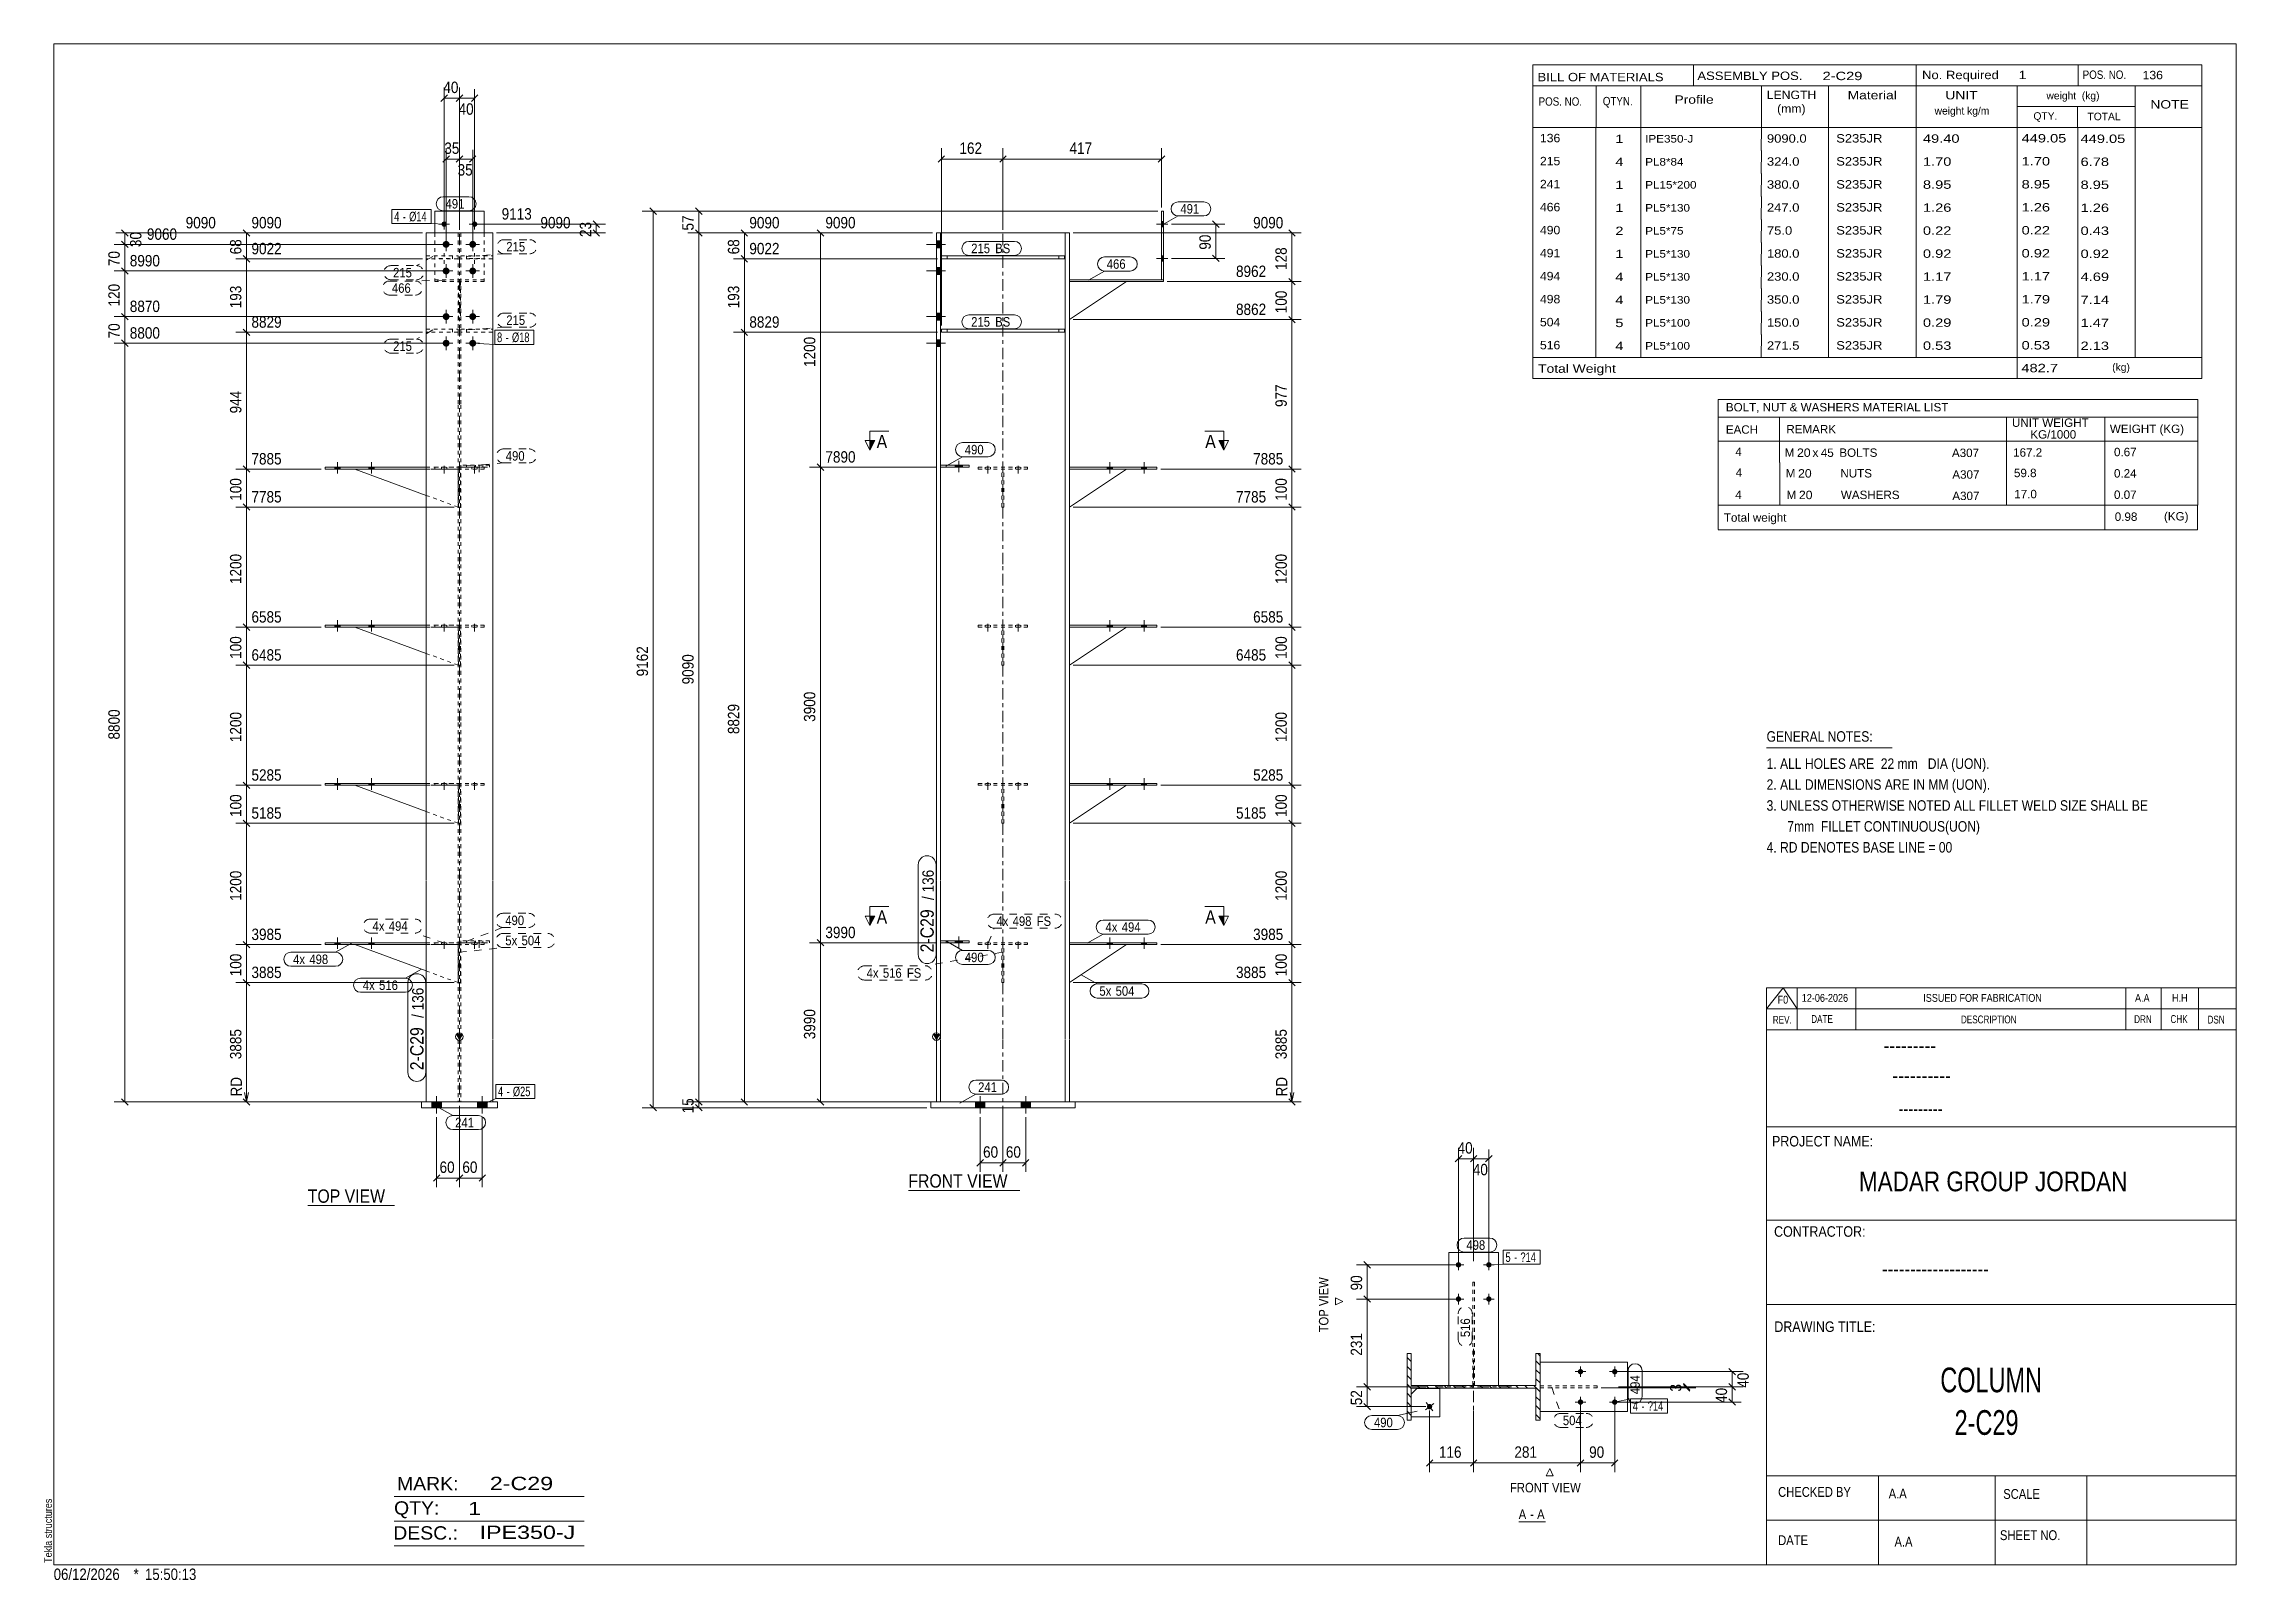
# Model space of a CAD drawing. Header units: millimetres. Extents: x 2 to 579, y 1 to 405.
import ezdxf

# ---------------------------------------------------------------- set-up
doc = ezdxf.new("R2010")
doc.units = ezdxf.units.MM
for name, pattern in [('XKITLINE00', [0]), ('XKITLINE01', [4, 1, -1, 1, -1]), ('XKITLINE02', [4, 2, -2]), ('XKITLINE03', [6, 3, -1, 1, -1])]:
    doc.linetypes.add(name, pattern=pattern)
for name, color, linetype, lineweight in [('Bolt', 3, 'Continuous', 0), ('BoltMark', 7, 'Continuous', 0), ('Dimensions', 7, 'Continuous', 0), ('DrawingSheet', 5, 'Continuous', 0), ('OtherObjectType', 7, 'Continuous', 0), ('Part', 2, 'Continuous', 0), ('PartMark', 7, 'Continuous', 0), ('Section', 6, 'Continuous', 0)]:
    doc.layers.add(name, color=color, linetype=linetype, lineweight=lineweight)
doc.styles.add('@ARIAL_UNICODE_MS_BOLD', font='ARIAL.TTF')
doc.styles.add('ARIAL', font='ARIAL.TTF')
doc.styles.add('ARIAL_NARROW', font='ARIALN.TTF')
doc.styles.add('COMIC_SANS_MS_BOLD', font='COMICBD.TTF')
doc.styles.add('SWIS721_EX_BT', font='ARIAL.TTF')
doc.styles.add('SWISSE', font='ARIAL.TTF')

# ---------------------------------------------------------------- blocks, each defined once
blk = doc.blocks.new('*A1')
at = {"layer": 'Part', "color": 7, "linetype": 'XKITLINE00', "lineweight": 0}
for p, q in [((362.05, 58.44), (360.95, 59.54)), ((395.95, 57.54), (394.85, 58.64)), ((395.95, 59.9), (395.32, 60.54)), ((362.05, 56.08), (360.95, 57.18)), ((362.05, 53.72), (360.95, 54.82)), ((362.05, 51.37), (360.95, 52.47)), ((364.34, 51.44), (363.64, 52.14)), ((366.7, 51.44), (366, 52.14)), ((369.06, 51.44), (368.36, 52.14)), ((371.41, 51.44), (370.71, 52.14)), ((373.77, 51.44), (373.07, 52.14)), ((376.13, 51.44), (375.43, 52.14)), ((378.49, 51.44), (377.79, 52.14)), ((380.84, 51.44), (380.14, 52.14)), ((383.2, 51.44), (382.5, 52.14)), ((385.56, 51.44), (384.86, 52.14)), ((387.91, 51.44), (387.21, 52.14)), ((390.27, 51.44), (389.57, 52.14)), ((392.63, 51.44), (391.93, 52.14)), ((395.95, 50.47), (394.29, 52.14)), ((395.95, 55.18), (394.85, 56.28)), ((395.95, 52.83), (394.85, 53.93)), ((362.05, 49.01), (360.95, 50.11)), ((362.05, 46.65), (360.95, 47.75)), ((395.95, 48.11), (394.85, 49.21)), ((395.95, 45.75), (394.85, 46.85)), ((362.05, 44.29), (360.95, 45.39)), ((360.95, 43.04), (360.95, 43.04)), ((360.95, 43.04), (360.95, 43.04)), ((395.95, 43.4), (394.85, 44.5))]:
    blk.add_line(p, q, dxfattribs=at)
blk = doc.blocks.new('*A2')
at = {"layer": 'Bolt'}
for points in [[(238.25, 351.37), (237.15, 351.37), (237.15, 353.17), (238.25, 353.17)], [(238.25, 351.37), (237.15, 351.37), (237.15, 353.17), (238.25, 353.17)], [(238.25, 344.37), (237.15, 344.37), (237.15, 346.17), (238.25, 346.17)], [(238.25, 344.37), (237.15, 344.37), (237.15, 346.17), (238.25, 346.17)], [(238.25, 332.37), (237.15, 332.37), (237.15, 334.17), (238.25, 334.17)], [(238.25, 332.37), (237.15, 332.37), (237.15, 334.17), (238.25, 334.17)], [(238.25, 325.37), (237.15, 325.37), (237.15, 327.17), (238.25, 327.17)], [(238.25, 325.37), (237.15, 325.37), (237.15, 327.17), (238.25, 327.17)]]:
    blk.add_hatch(color=3, dxfattribs=at).paths.add_polyline_path(points, flags=17)
at = {"layer": 'Bolt', "color": 3, "linetype": 'XKITLINE00', "lineweight": 0}
for p, q in [((239.5, 352.27), (234.5, 352.27)), ((239.5, 352.27), (234.5, 352.27)), ((238.25, 353.17), (237.15, 353.17)), ((238.25, 353.17), (237.15, 353.17)), ((238.25, 351.37), (237.15, 351.37)), ((238.25, 351.37), (237.15, 351.37)), ((238.25, 346.17), (237.15, 346.17)), ((238.25, 346.17), (237.15, 346.17)), ((239.5, 345.27), (234.5, 345.27)), ((239.5, 345.27), (234.5, 345.27)), ((238.25, 344.37), (237.15, 344.37)), ((238.25, 344.37), (237.15, 344.37)), ((239.5, 333.27), (234.5, 333.27)), ((239.5, 333.27), (234.5, 333.27)), ((238.25, 334.17), (237.15, 334.17)), ((238.25, 334.17), (237.15, 334.17)), ((238.25, 332.37), (237.15, 332.37)), ((238.25, 332.37), (237.15, 332.37)), ((239.5, 326.27), (234.5, 326.27)), ((239.5, 326.27), (234.5, 326.27)), ((238.25, 327.17), (237.15, 327.17)), ((238.25, 327.17), (237.15, 327.17)), ((238.25, 325.37), (237.15, 325.37)), ((238.25, 325.37), (237.15, 325.37))]:
    blk.add_line(p, q, dxfattribs=at)
blk = doc.blocks.new('*A3')
at = {"layer": 'Bolt'}
for points in [[(296.35, 358.28), (296.85, 358.28), (296.85, 356.88), (296.35, 356.88)], [(296.35, 358.28), (296.85, 358.28), (296.85, 356.88), (296.35, 356.88)], [(296.35, 349.28), (296.85, 349.28), (296.85, 347.88), (296.35, 347.88)], [(296.35, 349.28), (296.85, 349.28), (296.85, 347.88), (296.35, 347.88)]]:
    blk.add_hatch(color=3, dxfattribs=at).paths.add_polyline_path(points, flags=17)
at = {"layer": 'Bolt', "color": 3, "linetype": 'XKITLINE00', "lineweight": 0}
for p, q in [((295.01, 357.58), (298.01, 357.58)), ((295.01, 357.58), (298.01, 357.58)), ((296.35, 358.28), (296.85, 358.28)), ((296.35, 358.28), (296.85, 358.28)), ((296.35, 356.88), (296.85, 356.88)), ((296.35, 356.88), (296.85, 356.88)), ((295.01, 348.58), (298.01, 348.58)), ((295.01, 348.58), (298.01, 348.58)), ((296.35, 349.28), (296.85, 349.28)), ((296.35, 349.28), (296.85, 349.28)), ((296.35, 347.88), (296.85, 347.88)), ((296.35, 347.88), (296.85, 347.88))]:
    blk.add_line(p, q, dxfattribs=at)
blk = doc.blocks.new('*A4')
at = {"layer": 'Bolt'}
blk.add_hatch(color=3, dxfattribs=at).paths.add_polyline_path([(242.07, 293.67), (242.07, 294.17), (244.03, 294.17), (244.03, 293.67)], flags=17)
at = {"layer": 'Bolt', "color": 3, "linetype": 'XKITLINE00', "lineweight": 0}
for p, q in [((242.07, 293.67), (242.07, 294.17)), ((243.05, 292.32), (243.05, 295.32)), ((244.03, 293.67), (244.03, 294.17))]:
    blk.add_line(p, q, dxfattribs=at)
blk = doc.blocks.new('*A5')
at = {"layer": 'Bolt'}
for points in [[(283.45, 293.67), (283.45, 293.17), (282.05, 293.17), (282.05, 293.67)], [(283.45, 293.67), (283.45, 293.17), (282.05, 293.17), (282.05, 293.67)], [(292.45, 293.67), (292.45, 293.17), (291.05, 293.17), (291.05, 293.67)], [(292.45, 293.67), (292.45, 293.17), (291.05, 293.17), (291.05, 293.67)]]:
    blk.add_hatch(color=3, dxfattribs=at).paths.add_polyline_path(points, flags=17)
at = {"layer": 'Bolt', "color": 3, "linetype": 'XKITLINE00', "lineweight": 0}
for p, q in [((282.75, 292.01), (282.75, 295.01)), ((282.75, 292.01), (282.75, 295.01)), ((291.75, 292.01), (291.75, 295.01)), ((291.75, 292.01), (291.75, 295.01)), ((282.05, 293.17), (282.05, 293.67)), ((282.05, 293.17), (282.05, 293.67)), ((283.45, 293.17), (283.45, 293.67)), ((283.45, 293.17), (283.45, 293.67)), ((291.05, 293.17), (291.05, 293.67)), ((291.05, 293.17), (291.05, 293.67)), ((292.45, 293.17), (292.45, 293.67)), ((292.45, 293.17), (292.45, 293.67))]:
    blk.add_line(p, q, dxfattribs=at)
blk = doc.blocks.new('*A6')
at = {"layer": 'Bolt'}
for points in [[(283.45, 252.09), (283.45, 251.59), (282.05, 251.59), (282.05, 252.09)], [(283.45, 252.09), (283.45, 251.59), (282.05, 251.59), (282.05, 252.09)], [(292.45, 252.09), (292.45, 251.59), (291.05, 251.59), (291.05, 252.09)], [(292.45, 252.09), (292.45, 251.59), (291.05, 251.59), (291.05, 252.09)]]:
    blk.add_hatch(color=3, dxfattribs=at).paths.add_polyline_path(points, flags=17)
at = {"layer": 'Bolt', "color": 3, "linetype": 'XKITLINE00', "lineweight": 0}
for p, q in [((282.05, 251.59), (282.05, 252.09)), ((282.05, 251.59), (282.05, 252.09)), ((282.75, 250.43), (282.75, 253.43)), ((282.75, 250.43), (282.75, 253.43)), ((283.45, 251.59), (283.45, 252.09)), ((283.45, 251.59), (283.45, 252.09)), ((291.05, 251.59), (291.05, 252.09)), ((291.05, 251.59), (291.05, 252.09)), ((291.75, 250.43), (291.75, 253.43)), ((291.75, 250.43), (291.75, 253.43)), ((292.45, 251.59), (292.45, 252.09)), ((292.45, 251.59), (292.45, 252.09))]:
    blk.add_line(p, q, dxfattribs=at)
blk = doc.blocks.new('*A7')
at = {"layer": 'Bolt'}
for points in [[(283.45, 210.51), (283.45, 210.01), (282.05, 210.01), (282.05, 210.51)], [(283.45, 210.51), (283.45, 210.01), (282.05, 210.01), (282.05, 210.51)], [(292.45, 210.51), (292.45, 210.01), (291.05, 210.01), (291.05, 210.51)], [(292.45, 210.51), (292.45, 210.01), (291.05, 210.01), (291.05, 210.51)]]:
    blk.add_hatch(color=3, dxfattribs=at).paths.add_polyline_path(points, flags=17)
at = {"layer": 'Bolt', "color": 3, "linetype": 'XKITLINE00', "lineweight": 0}
for p, q in [((282.05, 210.01), (282.05, 210.51)), ((282.05, 210.01), (282.05, 210.51)), ((282.75, 208.85), (282.75, 211.85)), ((282.75, 208.85), (282.75, 211.85)), ((283.45, 210.01), (283.45, 210.51)), ((283.45, 210.01), (283.45, 210.51)), ((291.05, 210.01), (291.05, 210.51)), ((291.05, 210.01), (291.05, 210.51)), ((291.75, 208.85), (291.75, 211.85)), ((291.75, 208.85), (291.75, 211.85)), ((292.45, 210.01), (292.45, 210.51)), ((292.45, 210.01), (292.45, 210.51))]:
    blk.add_line(p, q, dxfattribs=at)
blk = doc.blocks.new('*A8')
at = {"layer": 'Bolt'}
for points in [[(283.45, 168.61), (283.45, 168.11), (282.05, 168.11), (282.05, 168.61)], [(283.45, 168.61), (283.45, 168.11), (282.05, 168.11), (282.05, 168.61)], [(292.45, 168.61), (292.45, 168.11), (291.05, 168.11), (291.05, 168.61)], [(292.45, 168.61), (292.45, 168.11), (291.05, 168.11), (291.05, 168.61)]]:
    blk.add_hatch(color=3, dxfattribs=at).paths.add_polyline_path(points, flags=17)
at = {"layer": 'Bolt', "color": 3, "linetype": 'XKITLINE00', "lineweight": 0}
for p, q in [((282.05, 168.11), (282.05, 168.61)), ((282.05, 168.11), (282.05, 168.61)), ((282.75, 166.95), (282.75, 169.95)), ((282.75, 166.95), (282.75, 169.95)), ((283.45, 168.11), (283.45, 168.61)), ((283.45, 168.11), (283.45, 168.61)), ((291.05, 168.11), (291.05, 168.61)), ((291.05, 168.11), (291.05, 168.61)), ((291.75, 166.95), (291.75, 169.95)), ((291.75, 166.95), (291.75, 169.95)), ((292.45, 168.11), (292.45, 168.61)), ((292.45, 168.11), (292.45, 168.61))]:
    blk.add_line(p, q, dxfattribs=at)
blk = doc.blocks.new('*A9')
at = {"layer": 'Bolt'}
blk.add_hatch(color=3, dxfattribs=at).paths.add_polyline_path([(242.07, 168.61), (242.07, 169.11), (244.03, 169.11), (244.03, 168.61)], flags=17)
at = {"layer": 'Bolt', "color": 3, "linetype": 'XKITLINE00', "lineweight": 0}
for p, q in [((242.07, 168.61), (242.07, 169.11)), ((243.05, 167.26), (243.05, 170.26)), ((244.03, 168.61), (244.03, 169.11))]:
    blk.add_line(p, q, dxfattribs=at)
blk = doc.blocks.new('*A10')
at = {"layer": 'Bolt'}
for points in [[(249.9, 126.71), (249.9, 125.21), (247.4, 125.21), (247.4, 126.71)], [(249.9, 126.71), (249.9, 125.21), (247.4, 125.21), (247.4, 126.71)], [(261.9, 126.71), (261.9, 125.21), (259.4, 125.21), (259.4, 126.71)], [(261.9, 126.71), (261.9, 125.21), (259.4, 125.21), (259.4, 126.71)]]:
    blk.add_hatch(color=3, dxfattribs=at).paths.add_polyline_path(points, flags=17)
at = {"layer": 'Bolt', "color": 3, "linetype": 'XKITLINE00', "lineweight": 0}
for p, q in [((248.65, 128.21), (248.65, 123.71)), ((248.65, 128.21), (248.65, 123.71)), ((260.65, 128.21), (260.65, 123.71)), ((260.65, 128.21), (260.65, 123.71)), ((247.4, 126.71), (247.4, 125.21)), ((247.4, 126.71), (247.4, 125.21)), ((249.9, 126.71), (249.9, 125.21)), ((249.9, 126.71), (249.9, 125.21)), ((259.4, 126.71), (259.4, 125.21)), ((259.4, 126.71), (259.4, 125.21)), ((261.9, 126.71), (261.9, 125.21)), ((261.9, 126.71), (261.9, 125.21))]:
    blk.add_line(p, q, dxfattribs=at)
blk = doc.blocks.new('*A11')
at = {"layer": 'Bolt', "color": 3, "linetype": 'XKITLINE02', "lineweight": 0}
for p, q in [((249.95, 168.11), (249.95, 168.61)), ((249.95, 168.11), (249.95, 168.61)), ((250.65, 166.95), (250.65, 169.95)), ((250.65, 166.95), (250.65, 169.95)), ((251.35, 168.11), (251.35, 168.61)), ((251.35, 168.11), (251.35, 168.61)), ((257.95, 168.11), (257.95, 168.61)), ((257.95, 168.11), (257.95, 168.61)), ((258.65, 166.95), (258.65, 169.95)), ((258.65, 166.95), (258.65, 169.95)), ((259.35, 168.11), (259.35, 168.61)), ((259.35, 168.11), (259.35, 168.61))]:
    blk.add_line(p, q, dxfattribs=at)
blk = doc.blocks.new('*A12')
at = {"layer": 'Bolt', "color": 3, "linetype": 'XKITLINE02', "lineweight": 0}
for p, q in [((249.95, 210.01), (249.95, 210.51)), ((249.95, 210.01), (249.95, 210.51)), ((250.65, 208.85), (250.65, 211.85)), ((250.65, 208.85), (250.65, 211.85)), ((251.35, 210.01), (251.35, 210.51)), ((251.35, 210.01), (251.35, 210.51)), ((257.95, 210.01), (257.95, 210.51)), ((257.95, 210.01), (257.95, 210.51)), ((258.65, 208.85), (258.65, 211.85)), ((258.65, 208.85), (258.65, 211.85)), ((259.35, 210.01), (259.35, 210.51)), ((259.35, 210.01), (259.35, 210.51))]:
    blk.add_line(p, q, dxfattribs=at)
blk = doc.blocks.new('*A13')
at = {"layer": 'Bolt', "color": 3, "linetype": 'XKITLINE02', "lineweight": 0}
for p, q in [((249.95, 251.59), (249.95, 252.09)), ((249.95, 251.59), (249.95, 252.09)), ((250.65, 250.43), (250.65, 253.43)), ((250.65, 250.43), (250.65, 253.43)), ((251.35, 251.59), (251.35, 252.09)), ((251.35, 251.59), (251.35, 252.09)), ((257.95, 251.59), (257.95, 252.09)), ((257.95, 251.59), (257.95, 252.09)), ((258.65, 250.43), (258.65, 253.43)), ((258.65, 250.43), (258.65, 253.43)), ((259.35, 251.59), (259.35, 252.09)), ((259.35, 251.59), (259.35, 252.09))]:
    blk.add_line(p, q, dxfattribs=at)
blk = doc.blocks.new('*A14')
at = {"layer": 'Bolt', "color": 3, "linetype": 'XKITLINE02', "lineweight": 0}
for p, q in [((250.65, 292.01), (250.65, 295.01)), ((250.65, 292.01), (250.65, 295.01)), ((258.65, 292.01), (258.65, 295.01)), ((258.65, 292.01), (258.65, 295.01)), ((249.95, 293.17), (249.95, 293.67)), ((249.95, 293.17), (249.95, 293.67)), ((251.35, 293.17), (251.35, 293.67)), ((251.35, 293.17), (251.35, 293.67)), ((257.95, 293.17), (257.95, 293.67)), ((257.95, 293.17), (257.95, 293.67)), ((259.35, 293.17), (259.35, 293.67)), ((259.35, 293.17), (259.35, 293.67))]:
    blk.add_line(p, q, dxfattribs=at)
blk = doc.blocks.new('*A15')
at = {"layer": 'Part'}
blk.add_hatch(color=2, dxfattribs=at).paths.add_polyline_path([(236.35, 144.42), (237.95, 144.42), (237.15, 143.02)], flags=17)
at = {"layer": 'Part', "color": 7, "linetype": 'XKITLINE03', "lineweight": 0}
for p, q in [((254.65, 310.07), (254.65, 365.27)), ((254.65, 268.17), (254.65, 309.97)), ((254.65, 226.59), (254.65, 268.07)), ((254.65, 185.01), (254.65, 226.49)), ((254.65, 143.11), (254.65, 184.91)), ((254.65, 116.71), (254.65, 143.01))]:
    blk.add_line(p, q, dxfattribs=at)
at = {"layer": 'Part', "color": 2, "linetype": 'XKITLINE00', "lineweight": 0}
for p, q in [((237.15, 355.27), (237.15, 310.07)), ((272.15, 355.27), (237.15, 355.27)), ((238.25, 355.27), (238.25, 310.07)), ((271.05, 355.27), (271.05, 310.07)), ((272.15, 310.07), (272.15, 355.27)), ((237.15, 309.97), (237.15, 268.17)), ((238.25, 309.97), (238.25, 268.17)), ((271.05, 309.97), (271.05, 268.17)), ((272.15, 268.17), (272.15, 309.97)), ((237.15, 268.07), (237.15, 226.59)), ((238.25, 268.07), (238.25, 226.59)), ((271.05, 268.07), (271.05, 226.59)), ((272.15, 226.59), (272.15, 268.07)), ((237.15, 226.49), (237.15, 185.01)), ((238.25, 226.49), (238.25, 185.01)), ((271.05, 226.49), (271.05, 185.01)), ((272.15, 185.01), (272.15, 226.49)), ((237.15, 184.91), (237.15, 143.11)), ((238.25, 184.91), (238.25, 143.11)), ((271.05, 184.91), (271.05, 143.11)), ((272.15, 143.11), (272.15, 184.91)), ((237.15, 143.02), (236.35, 144.42)), ((236.35, 144.42), (237.95, 144.42)), ((237.95, 144.42), (237.15, 143.02)), ((237.15, 143.01), (237.15, 126.71)), ((238.25, 143.01), (238.25, 126.71)), ((271.05, 143.01), (271.05, 126.71)), ((272.15, 126.71), (272.15, 143.01))]:
    blk.add_line(p, q, dxfattribs=at)
at = {"layer": 'Part', "color": 7, "linetype": 'XKITLINE01', "lineweight": 0}
blk.add_line((237.15, 126.71), (272.15, 126.71), dxfattribs=at)
at = {"layer": 'Part', "color": 2, "linetype": 'XKITLINE00', "lineweight": 0}
blk.add_circle((237.15, 143.92), 1, dxfattribs=at)
blk = doc.blocks.new('*A16')
at = {"layer": 'Part', "color": 2, "linetype": 'XKITLINE00', "lineweight": 0}
blk.add_line((272.15, 332.48), (287.15, 342.48), dxfattribs=at)
at = {"layer": 'Part', "color": 7, "linetype": 'XKITLINE01', "lineweight": 0}
for p, q in [((272.15, 342.48), (272.15, 332.48)), ((287.15, 342.48), (272.15, 342.48))]:
    blk.add_line(p, q, dxfattribs=at)
blk = doc.blocks.new('*A17')
at = {"layer": 'Part', "color": 2, "linetype": 'XKITLINE00', "lineweight": 0}
for p, q in [((272.15, 342.98), (296.85, 342.98)), ((296.85, 342.48), (272.15, 342.48)), ((296.85, 342.98), (296.85, 342.48))]:
    blk.add_line(p, q, dxfattribs=at)
at = {"layer": 'Part', "color": 7, "linetype": 'XKITLINE01', "lineweight": 0}
blk.add_line((272.15, 342.48), (272.15, 342.98), dxfattribs=at)
blk = doc.blocks.new('*A18')
at = {"layer": 'Part', "color": 2, "linetype": 'XKITLINE00', "lineweight": 0}
for p, q in [((296.35, 342.98), (296.35, 360.98)), ((296.35, 360.98), (296.85, 360.98)), ((296.85, 360.98), (296.85, 342.98)), ((296.85, 342.98), (296.35, 342.98))]:
    blk.add_line(p, q, dxfattribs=at)
blk = doc.blocks.new('*A19')
at = {"layer": 'Part', "color": 2, "linetype": 'XKITLINE00', "lineweight": 0}
for p, q in [((238.25, 294.17), (245.75, 294.17)), ((245.75, 294.17), (245.75, 293.67)), ((245.75, 293.67), (238.25, 293.67))]:
    blk.add_line(p, q, dxfattribs=at)
at = {"layer": 'Part', "color": 7, "linetype": 'XKITLINE01', "lineweight": 0}
for p, q in [((238.25, 293.67), (238.25, 294.17)), ((239.75, 293.67), (239.75, 294.17))]:
    blk.add_line(p, q, dxfattribs=at)
blk = doc.blocks.new('*A20')
at = {"layer": 'Part', "color": 2, "linetype": 'XKITLINE00', "lineweight": 0}
blk.add_line((272.15, 283.17), (287.15, 293.17), dxfattribs=at)
at = {"layer": 'Part', "color": 7, "linetype": 'XKITLINE01', "lineweight": 0}
for p, q in [((272.15, 293.17), (272.15, 283.17)), ((287.15, 293.17), (272.15, 293.17))]:
    blk.add_line(p, q, dxfattribs=at)
blk = doc.blocks.new('*A21')
at = {"layer": 'Part', "color": 2, "linetype": 'XKITLINE00', "lineweight": 0}
for p, q in [((272.15, 293.67), (295.15, 293.67)), ((295.15, 293.17), (272.15, 293.17)), ((295.15, 293.67), (295.15, 293.17))]:
    blk.add_line(p, q, dxfattribs=at)
at = {"layer": 'Part', "color": 7, "linetype": 'XKITLINE01', "lineweight": 0}
blk.add_line((272.15, 293.17), (272.15, 293.67), dxfattribs=at)
blk = doc.blocks.new('*A22')
at = {"layer": 'Part', "color": 2, "linetype": 'XKITLINE00', "lineweight": 0}
blk.add_line((272.15, 241.59), (287.15, 251.59), dxfattribs=at)
at = {"layer": 'Part', "color": 7, "linetype": 'XKITLINE01', "lineweight": 0}
for p, q in [((272.15, 251.59), (272.15, 241.59)), ((287.15, 251.59), (272.15, 251.59))]:
    blk.add_line(p, q, dxfattribs=at)
blk = doc.blocks.new('*A23')
at = {"layer": 'Part', "color": 2, "linetype": 'XKITLINE00', "lineweight": 0}
for p, q in [((272.15, 252.09), (295.15, 252.09)), ((295.15, 251.59), (272.15, 251.59)), ((295.15, 252.09), (295.15, 251.59))]:
    blk.add_line(p, q, dxfattribs=at)
at = {"layer": 'Part', "color": 7, "linetype": 'XKITLINE01', "lineweight": 0}
blk.add_line((272.15, 251.59), (272.15, 252.09), dxfattribs=at)
blk = doc.blocks.new('*A24')
at = {"layer": 'Part', "color": 2, "linetype": 'XKITLINE00', "lineweight": 0}
for p, q in [((272.15, 210.51), (295.15, 210.51)), ((295.15, 210.01), (272.15, 210.01)), ((295.15, 210.51), (295.15, 210.01))]:
    blk.add_line(p, q, dxfattribs=at)
at = {"layer": 'Part', "color": 7, "linetype": 'XKITLINE01', "lineweight": 0}
blk.add_line((272.15, 210.01), (272.15, 210.51), dxfattribs=at)
blk = doc.blocks.new('*A25')
at = {"layer": 'Part', "color": 2, "linetype": 'XKITLINE00', "lineweight": 0}
blk.add_line((272.15, 200.01), (287.15, 210.01), dxfattribs=at)
at = {"layer": 'Part', "color": 7, "linetype": 'XKITLINE01', "lineweight": 0}
for p, q in [((272.15, 210.01), (272.15, 200.01)), ((287.15, 210.01), (272.15, 210.01))]:
    blk.add_line(p, q, dxfattribs=at)
blk = doc.blocks.new('*A26')
at = {"layer": 'Part', "color": 2, "linetype": 'XKITLINE00', "lineweight": 0}
for p, q in [((272.15, 168.61), (295.15, 168.61)), ((295.15, 168.11), (272.15, 168.11)), ((295.15, 168.61), (295.15, 168.11))]:
    blk.add_line(p, q, dxfattribs=at)
at = {"layer": 'Part', "color": 7, "linetype": 'XKITLINE01', "lineweight": 0}
blk.add_line((272.15, 168.11), (272.15, 168.61), dxfattribs=at)
blk = doc.blocks.new('*A27')
at = {"layer": 'Part', "color": 2, "linetype": 'XKITLINE00', "lineweight": 0}
blk.add_line((272.15, 158.11), (287.15, 168.11), dxfattribs=at)
at = {"layer": 'Part', "color": 7, "linetype": 'XKITLINE01', "lineweight": 0}
for p, q in [((272.15, 168.11), (272.15, 158.11)), ((287.15, 168.11), (272.15, 168.11))]:
    blk.add_line(p, q, dxfattribs=at)
blk = doc.blocks.new('*A28')
at = {"layer": 'Part', "color": 2, "linetype": 'XKITLINE00', "lineweight": 0}
for p, q in [((238.25, 169.11), (245.75, 169.11)), ((245.75, 168.61), (238.25, 168.61)), ((245.75, 169.11), (245.75, 168.61))]:
    blk.add_line(p, q, dxfattribs=at)
at = {"layer": 'Part', "color": 7, "linetype": 'XKITLINE01', "lineweight": 0}
for p, q in [((238.25, 168.61), (238.25, 169.11)), ((239.75, 168.61), (239.75, 169.11))]:
    blk.add_line(p, q, dxfattribs=at)
blk = doc.blocks.new('*A29')
at = {"layer": 'Part', "color": 2, "linetype": 'XKITLINE00', "lineweight": 0}
for p, q in [((238.45, 329.14), (238.45, 329.94)), ((238.45, 329.94), (270.85, 329.94)), ((270.85, 329.14), (238.45, 329.14)), ((270.85, 329.94), (270.85, 329.14))]:
    blk.add_line(p, q, dxfattribs=at)
at = {"layer": 'Part', "color": 7, "linetype": 'XKITLINE01', "lineweight": 0}
for p, q in [((239.95, 329.14), (239.95, 329.94)), ((269.35, 329.14), (269.35, 329.94))]:
    blk.add_line(p, q, dxfattribs=at)
blk = doc.blocks.new('*A30')
at = {"layer": 'Part', "color": 2, "linetype": 'XKITLINE00', "lineweight": 0}
for p, q in [((238.45, 348.45), (238.45, 349.25)), ((238.45, 349.25), (270.85, 349.25)), ((270.85, 348.45), (238.45, 348.45)), ((270.85, 349.25), (270.85, 348.45))]:
    blk.add_line(p, q, dxfattribs=at)
at = {"layer": 'Part', "color": 7, "linetype": 'XKITLINE01', "lineweight": 0}
for p, q in [((239.95, 348.45), (239.95, 349.25)), ((269.35, 348.45), (269.35, 349.25))]:
    blk.add_line(p, q, dxfattribs=at)
blk = doc.blocks.new('*A31')
at = {"layer": 'Part', "color": 7, "linetype": 'XKITLINE01', "lineweight": 0}
for p, q in [((270.85, 329.94), (238.45, 329.94)), ((238.45, 329.14), (238.45, 329.94)), ((238.45, 329.14), (270.85, 329.14)), ((239.95, 329.14), (239.95, 329.94)), ((269.35, 329.14), (269.35, 329.94)), ((270.85, 329.14), (270.85, 329.94))]:
    blk.add_line(p, q, dxfattribs=at)
blk = doc.blocks.new('*A32')
at = {"layer": 'Part', "color": 7, "linetype": 'XKITLINE01', "lineweight": 0}
for p, q in [((270.85, 349.25), (238.45, 349.25)), ((238.45, 348.45), (238.45, 349.25)), ((238.45, 348.45), (270.85, 348.45)), ((239.95, 348.45), (239.95, 349.25)), ((269.35, 348.45), (269.35, 349.25)), ((270.85, 348.45), (270.85, 349.25))]:
    blk.add_line(p, q, dxfattribs=at)
blk = doc.blocks.new('*A33')
at = {"layer": 'Part', "color": 2, "linetype": 'XKITLINE00', "lineweight": 0}
for p, q in [((273.65, 126.71), (235.65, 126.71)), ((235.65, 126.71), (235.65, 125.21)), ((273.65, 125.21), (235.65, 125.21)), ((273.65, 126.71), (273.65, 125.21))]:
    blk.add_line(p, q, dxfattribs=at)
blk = doc.blocks.new('*A34')
at = {"layer": 'Part', "color": 7, "linetype": 'XKITLINE01', "lineweight": 0}
for p, q in [((261.15, 168.61), (248.15, 168.61)), ((248.15, 168.11), (248.15, 168.61)), ((261.15, 168.11), (248.15, 168.11)), ((261.15, 168.11), (261.15, 168.61))]:
    blk.add_line(p, q, dxfattribs=at)
blk = doc.blocks.new('*A35')
at = {"layer": 'Part', "color": 7, "linetype": 'XKITLINE01', "lineweight": 0}
for p, q in [((254.9, 168.11), (254.4, 168.11)), ((254.4, 158.11), (254.4, 168.11)), ((254.4, 168.11), (254.9, 168.11)), ((254.9, 158.11), (254.9, 168.11)), ((254.9, 158.11), (254.4, 158.11))]:
    blk.add_line(p, q, dxfattribs=at)
blk = doc.blocks.new('*A36')
at = {"layer": 'Part', "color": 7, "linetype": 'XKITLINE01', "lineweight": 0}
for p, q in [((261.15, 210.51), (248.15, 210.51)), ((248.15, 210.01), (248.15, 210.51)), ((261.15, 210.01), (248.15, 210.01)), ((261.15, 210.01), (261.15, 210.51))]:
    blk.add_line(p, q, dxfattribs=at)
blk = doc.blocks.new('*A37')
at = {"layer": 'Part', "color": 7, "linetype": 'XKITLINE01', "lineweight": 0}
for p, q in [((254.9, 210.01), (254.4, 210.01)), ((254.4, 200.01), (254.4, 210.01)), ((254.4, 210.01), (254.9, 210.01)), ((254.9, 200.01), (254.9, 210.01)), ((254.9, 200.01), (254.4, 200.01))]:
    blk.add_line(p, q, dxfattribs=at)
blk = doc.blocks.new('*A38')
at = {"layer": 'Part', "color": 7, "linetype": 'XKITLINE01', "lineweight": 0}
for p, q in [((261.15, 252.09), (248.15, 252.09)), ((248.15, 251.59), (248.15, 252.09)), ((261.15, 251.59), (248.15, 251.59)), ((261.15, 251.59), (261.15, 252.09))]:
    blk.add_line(p, q, dxfattribs=at)
blk = doc.blocks.new('*A39')
at = {"layer": 'Part', "color": 7, "linetype": 'XKITLINE01', "lineweight": 0}
for p, q in [((254.9, 251.59), (254.4, 251.59)), ((254.4, 241.59), (254.4, 251.59)), ((254.4, 251.59), (254.9, 251.59)), ((254.9, 241.59), (254.9, 251.59)), ((254.9, 241.59), (254.4, 241.59))]:
    blk.add_line(p, q, dxfattribs=at)
blk = doc.blocks.new('*A40')
at = {"layer": 'Part', "color": 7, "linetype": 'XKITLINE01', "lineweight": 0}
for p, q in [((261.15, 293.67), (248.15, 293.67)), ((248.15, 293.17), (248.15, 293.67)), ((261.15, 293.17), (248.15, 293.17)), ((261.15, 293.17), (261.15, 293.67))]:
    blk.add_line(p, q, dxfattribs=at)
blk = doc.blocks.new('*A41')
at = {"layer": 'Part', "color": 7, "linetype": 'XKITLINE01', "lineweight": 0}
for p, q in [((254.9, 293.17), (254.4, 293.17)), ((254.4, 283.17), (254.4, 293.17)), ((254.4, 293.17), (254.9, 293.17)), ((254.9, 283.17), (254.9, 293.17)), ((254.9, 283.17), (254.4, 283.17))]:
    blk.add_line(p, q, dxfattribs=at)
blk = doc.blocks.new('*A42')
at = {"layer": 'Bolt'}
for points in [[(107.3, 352.31), (107.3, 352.36), (107.31, 352.4), (107.32, 352.44), (107.33, 352.49), (107.34, 352.53), (107.35, 352.57), (107.37, 352.61), (107.39, 352.65), (107.4, 352.69), (107.43, 352.73), (107.45, 352.77), (107.48, 352.8), (107.5, 352.84), (107.53, 352.87), (107.56, 352.9), (107.59, 352.94), (107.63, 352.96), (107.66, 352.99), (107.7, 353.02), (107.74, 353.04), (107.77, 353.06), (107.81, 353.08), (107.85, 353.1), (107.9, 353.12), (107.94, 353.13), (107.98, 353.14), (108.02, 353.15), (108.07, 353.16), (108.11, 353.16), (108.15, 353.17), (108.2, 353.17), (108.24, 353.17), (108.29, 353.16), (108.33, 353.16), (108.37, 353.15), (108.42, 353.14), (108.46, 353.13), (108.5, 353.12), (108.54, 353.1), (108.58, 353.08), (108.62, 353.06), (108.66, 353.04), (108.7, 353.02), (108.73, 352.99), (108.77, 352.96), (108.8, 352.94), (108.84, 352.9), (108.87, 352.87), (108.89, 352.84), (108.92, 352.8), (108.95, 352.77), (108.97, 352.73), (108.99, 352.69), (109.01, 352.65), (109.03, 352.61), (109.05, 352.57), (109.06, 352.53), (109.07, 352.49), (109.08, 352.44), (109.09, 352.4), (109.09, 352.36), (109.1, 352.31), (109.1, 352.27), (109.1, 352.22), (109.09, 352.18), (109.09, 352.14), (109.08, 352.09), (109.07, 352.05), (109.06, 352.01), (109.05, 351.97), (109.03, 351.92), (109.01, 351.88), (108.99, 351.84), (108.97, 351.81), (108.95, 351.77), (108.92, 351.73), (108.89, 351.7), (108.87, 351.66), (108.84, 351.63), (108.8, 351.6), (108.77, 351.57), (108.73, 351.55), (108.7, 351.52), (108.66, 351.5), (108.62, 351.47), (108.58, 351.45), (108.54, 351.44), (108.5, 351.42), (108.46, 351.41), (108.42, 351.4), (108.37, 351.39), (108.33, 351.38), (108.29, 351.37), (108.24, 351.37), (108.2, 351.37), (108.15, 351.37), (108.11, 351.37), (108.07, 351.38), (108.02, 351.39), (107.98, 351.4), (107.94, 351.41), (107.9, 351.42), (107.85, 351.44), (107.81, 351.45), (107.77, 351.47), (107.74, 351.5), (107.7, 351.52), (107.66, 351.55), (107.63, 351.57), (107.59, 351.6), (107.56, 351.63), (107.53, 351.66), (107.5, 351.7), (107.48, 351.73), (107.45, 351.77), (107.43, 351.81), (107.4, 351.84), (107.39, 351.88), (107.37, 351.92), (107.35, 351.97), (107.34, 352.01), (107.33, 352.05), (107.32, 352.09), (107.31, 352.14), (107.3, 352.18), (107.3, 352.22), (107.3, 352.27)], [(114.3, 352.31), (114.3, 352.36), (114.31, 352.4), (114.32, 352.44), (114.33, 352.49), (114.34, 352.53), (114.35, 352.57), (114.37, 352.61), (114.39, 352.65), (114.4, 352.69), (114.43, 352.73), (114.45, 352.77), (114.48, 352.8), (114.5, 352.84), (114.53, 352.87), (114.56, 352.9), (114.59, 352.94), (114.63, 352.96), (114.66, 352.99), (114.7, 353.02), (114.74, 353.04), (114.77, 353.06), (114.81, 353.08), (114.85, 353.1), (114.9, 353.12), (114.94, 353.13), (114.98, 353.14), (115.02, 353.15), (115.07, 353.16), (115.11, 353.16), (115.15, 353.17), (115.2, 353.17), (115.24, 353.17), (115.29, 353.16), (115.33, 353.16), (115.37, 353.15), (115.42, 353.14), (115.46, 353.13), (115.5, 353.12), (115.54, 353.1), (115.58, 353.08), (115.62, 353.06), (115.66, 353.04), (115.7, 353.02), (115.73, 352.99), (115.77, 352.96), (115.8, 352.94), (115.84, 352.9), (115.87, 352.87), (115.89, 352.84), (115.92, 352.8), (115.95, 352.77), (115.97, 352.73), (115.99, 352.69), (116.01, 352.65), (116.03, 352.61), (116.05, 352.57), (116.06, 352.53), (116.07, 352.49), (116.08, 352.44), (116.09, 352.4), (116.09, 352.36), (116.1, 352.31), (116.1, 352.27), (116.1, 352.22), (116.09, 352.18), (116.09, 352.14), (116.08, 352.09), (116.07, 352.05), (116.06, 352.01), (116.05, 351.97), (116.03, 351.92), (116.01, 351.88), (115.99, 351.84), (115.97, 351.81), (115.95, 351.77), (115.92, 351.73), (115.89, 351.7), (115.87, 351.66), (115.84, 351.63), (115.8, 351.6), (115.77, 351.57), (115.73, 351.55), (115.7, 351.52), (115.66, 351.5), (115.62, 351.47), (115.58, 351.45), (115.54, 351.44), (115.5, 351.42), (115.46, 351.41), (115.42, 351.4), (115.37, 351.39), (115.33, 351.38), (115.29, 351.37), (115.24, 351.37), (115.2, 351.37), (115.15, 351.37), (115.11, 351.37), (115.07, 351.38), (115.02, 351.39), (114.98, 351.4), (114.94, 351.41), (114.9, 351.42), (114.85, 351.44), (114.81, 351.45), (114.77, 351.47), (114.74, 351.5), (114.7, 351.52), (114.66, 351.55), (114.63, 351.57), (114.59, 351.6), (114.56, 351.63), (114.53, 351.66), (114.5, 351.7), (114.48, 351.73), (114.45, 351.77), (114.43, 351.81), (114.4, 351.84), (114.39, 351.88), (114.37, 351.92), (114.35, 351.97), (114.34, 352.01), (114.33, 352.05), (114.32, 352.09), (114.31, 352.14), (114.3, 352.18), (114.3, 352.22), (114.3, 352.27)], [(107.3, 345.31), (107.3, 345.36), (107.31, 345.4), (107.32, 345.44), (107.33, 345.49), (107.34, 345.53), (107.35, 345.57), (107.37, 345.61), (107.39, 345.65), (107.4, 345.69), (107.43, 345.73), (107.45, 345.77), (107.48, 345.8), (107.5, 345.84), (107.53, 345.87), (107.56, 345.9), (107.59, 345.94), (107.63, 345.96), (107.66, 345.99), (107.7, 346.02), (107.74, 346.04), (107.77, 346.06), (107.81, 346.08), (107.85, 346.1), (107.9, 346.12), (107.94, 346.13), (107.98, 346.14), (108.02, 346.15), (108.07, 346.16), (108.11, 346.16), (108.15, 346.17), (108.2, 346.17), (108.24, 346.17), (108.29, 346.16), (108.33, 346.16), (108.37, 346.15), (108.42, 346.14), (108.46, 346.13), (108.5, 346.12), (108.54, 346.1), (108.58, 346.08), (108.62, 346.06), (108.66, 346.04), (108.7, 346.02), (108.73, 345.99), (108.77, 345.96), (108.8, 345.94), (108.84, 345.9), (108.87, 345.87), (108.89, 345.84), (108.92, 345.8), (108.95, 345.77), (108.97, 345.73), (108.99, 345.69), (109.01, 345.65), (109.03, 345.61), (109.05, 345.57), (109.06, 345.53), (109.07, 345.49), (109.08, 345.44), (109.09, 345.4), (109.09, 345.36), (109.1, 345.31), (109.1, 345.27), (109.1, 345.22), (109.09, 345.18), (109.09, 345.14), (109.08, 345.09), (109.07, 345.05), (109.06, 345.01), (109.05, 344.97), (109.03, 344.92), (109.01, 344.88), (108.99, 344.84), (108.97, 344.81), (108.95, 344.77), (108.92, 344.73), (108.89, 344.7), (108.87, 344.66), (108.84, 344.63), (108.8, 344.6), (108.77, 344.57), (108.73, 344.55), (108.7, 344.52), (108.66, 344.5), (108.62, 344.47), (108.58, 344.45), (108.54, 344.44), (108.5, 344.42), (108.46, 344.41), (108.42, 344.4), (108.37, 344.39), (108.33, 344.38), (108.29, 344.37), (108.24, 344.37), (108.2, 344.37), (108.15, 344.37), (108.11, 344.37), (108.07, 344.38), (108.02, 344.39), (107.98, 344.4), (107.94, 344.41), (107.9, 344.42), (107.85, 344.44), (107.81, 344.45), (107.77, 344.47), (107.74, 344.5), (107.7, 344.52), (107.66, 344.55), (107.63, 344.57), (107.59, 344.6), (107.56, 344.63), (107.53, 344.66), (107.5, 344.7), (107.48, 344.73), (107.45, 344.77), (107.43, 344.81), (107.4, 344.84), (107.39, 344.88), (107.37, 344.92), (107.35, 344.97), (107.34, 345.01), (107.33, 345.05), (107.32, 345.09), (107.31, 345.14), (107.3, 345.18), (107.3, 345.22), (107.3, 345.27)], [(114.3, 345.31), (114.3, 345.36), (114.31, 345.4), (114.32, 345.44), (114.33, 345.49), (114.34, 345.53), (114.35, 345.57), (114.37, 345.61), (114.39, 345.65), (114.4, 345.69), (114.43, 345.73), (114.45, 345.77), (114.48, 345.8), (114.5, 345.84), (114.53, 345.87), (114.56, 345.9), (114.59, 345.94), (114.63, 345.96), (114.66, 345.99), (114.7, 346.02), (114.74, 346.04), (114.77, 346.06), (114.81, 346.08), (114.85, 346.1), (114.9, 346.12), (114.94, 346.13), (114.98, 346.14), (115.02, 346.15), (115.07, 346.16), (115.11, 346.16), (115.15, 346.17), (115.2, 346.17), (115.24, 346.17), (115.29, 346.16), (115.33, 346.16), (115.37, 346.15), (115.42, 346.14), (115.46, 346.13), (115.5, 346.12), (115.54, 346.1), (115.58, 346.08), (115.62, 346.06), (115.66, 346.04), (115.7, 346.02), (115.73, 345.99), (115.77, 345.96), (115.8, 345.94), (115.84, 345.9), (115.87, 345.87), (115.89, 345.84), (115.92, 345.8), (115.95, 345.77), (115.97, 345.73), (115.99, 345.69), (116.01, 345.65), (116.03, 345.61), (116.05, 345.57), (116.06, 345.53), (116.07, 345.49), (116.08, 345.44), (116.09, 345.4), (116.09, 345.36), (116.1, 345.31), (116.1, 345.27), (116.1, 345.22), (116.09, 345.18), (116.09, 345.14), (116.08, 345.09), (116.07, 345.05), (116.06, 345.01), (116.05, 344.97), (116.03, 344.92), (116.01, 344.88), (115.99, 344.84), (115.97, 344.81), (115.95, 344.77), (115.92, 344.73), (115.89, 344.7), (115.87, 344.66), (115.84, 344.63), (115.8, 344.6), (115.77, 344.57), (115.73, 344.55), (115.7, 344.52), (115.66, 344.5), (115.62, 344.47), (115.58, 344.45), (115.54, 344.44), (115.5, 344.42), (115.46, 344.41), (115.42, 344.4), (115.37, 344.39), (115.33, 344.38), (115.29, 344.37), (115.24, 344.37), (115.2, 344.37), (115.15, 344.37), (115.11, 344.37), (115.07, 344.38), (115.02, 344.39), (114.98, 344.4), (114.94, 344.41), (114.9, 344.42), (114.85, 344.44), (114.81, 344.45), (114.77, 344.47), (114.74, 344.5), (114.7, 344.52), (114.66, 344.55), (114.63, 344.57), (114.59, 344.6), (114.56, 344.63), (114.53, 344.66), (114.5, 344.7), (114.48, 344.73), (114.45, 344.77), (114.43, 344.81), (114.4, 344.84), (114.39, 344.88), (114.37, 344.92), (114.35, 344.97), (114.34, 345.01), (114.33, 345.05), (114.32, 345.09), (114.31, 345.14), (114.3, 345.18), (114.3, 345.22), (114.3, 345.27)], [(107.3, 333.31), (107.3, 333.36), (107.31, 333.4), (107.32, 333.44), (107.33, 333.49), (107.34, 333.53), (107.35, 333.57), (107.37, 333.61), (107.39, 333.65), (107.4, 333.69), (107.43, 333.73), (107.45, 333.77), (107.48, 333.8), (107.5, 333.84), (107.53, 333.87), (107.56, 333.9), (107.59, 333.94), (107.63, 333.96), (107.66, 333.99), (107.7, 334.02), (107.74, 334.04), (107.77, 334.06), (107.81, 334.08), (107.85, 334.1), (107.9, 334.12), (107.94, 334.13), (107.98, 334.14), (108.02, 334.15), (108.07, 334.16), (108.11, 334.16), (108.15, 334.17), (108.2, 334.17), (108.24, 334.17), (108.29, 334.16), (108.33, 334.16), (108.37, 334.15), (108.42, 334.14), (108.46, 334.13), (108.5, 334.12), (108.54, 334.1), (108.58, 334.08), (108.62, 334.06), (108.66, 334.04), (108.7, 334.02), (108.73, 333.99), (108.77, 333.96), (108.8, 333.94), (108.84, 333.9), (108.87, 333.87), (108.89, 333.84), (108.92, 333.8), (108.95, 333.77), (108.97, 333.73), (108.99, 333.69), (109.01, 333.65), (109.03, 333.61), (109.05, 333.57), (109.06, 333.53), (109.07, 333.49), (109.08, 333.44), (109.09, 333.4), (109.09, 333.36), (109.1, 333.31), (109.1, 333.27), (109.1, 333.22), (109.09, 333.18), (109.09, 333.14), (109.08, 333.09), (109.07, 333.05), (109.06, 333.01), (109.05, 332.97), (109.03, 332.92), (109.01, 332.88), (108.99, 332.84), (108.97, 332.81), (108.95, 332.77), (108.92, 332.73), (108.89, 332.7), (108.87, 332.66), (108.84, 332.63), (108.8, 332.6), (108.77, 332.57), (108.73, 332.55), (108.7, 332.52), (108.66, 332.5), (108.62, 332.47), (108.58, 332.45), (108.54, 332.44), (108.5, 332.42), (108.46, 332.41), (108.42, 332.4), (108.37, 332.39), (108.33, 332.38), (108.29, 332.37), (108.24, 332.37), (108.2, 332.37), (108.15, 332.37), (108.11, 332.37), (108.07, 332.38), (108.02, 332.39), (107.98, 332.4), (107.94, 332.41), (107.9, 332.42), (107.85, 332.44), (107.81, 332.45), (107.77, 332.47), (107.74, 332.5), (107.7, 332.52), (107.66, 332.55), (107.63, 332.57), (107.59, 332.6), (107.56, 332.63), (107.53, 332.66), (107.5, 332.7), (107.48, 332.73), (107.45, 332.77), (107.43, 332.81), (107.4, 332.84), (107.39, 332.88), (107.37, 332.92), (107.35, 332.97), (107.34, 333.01), (107.33, 333.05), (107.32, 333.09), (107.31, 333.14), (107.3, 333.18), (107.3, 333.22), (107.3, 333.27)], [(114.3, 333.31), (114.3, 333.36), (114.31, 333.4), (114.32, 333.44), (114.33, 333.49), (114.34, 333.53), (114.35, 333.57), (114.37, 333.61), (114.39, 333.65), (114.4, 333.69), (114.43, 333.73), (114.45, 333.77), (114.48, 333.8), (114.5, 333.84), (114.53, 333.87), (114.56, 333.9), (114.59, 333.94), (114.63, 333.96), (114.66, 333.99), (114.7, 334.02), (114.74, 334.04), (114.77, 334.06), (114.81, 334.08), (114.85, 334.1), (114.9, 334.12), (114.94, 334.13), (114.98, 334.14), (115.02, 334.15), (115.07, 334.16), (115.11, 334.16), (115.15, 334.17), (115.2, 334.17), (115.24, 334.17), (115.29, 334.16), (115.33, 334.16), (115.37, 334.15), (115.42, 334.14), (115.46, 334.13), (115.5, 334.12), (115.54, 334.1), (115.58, 334.08), (115.62, 334.06), (115.66, 334.04), (115.7, 334.02), (115.73, 333.99), (115.77, 333.96), (115.8, 333.94), (115.84, 333.9), (115.87, 333.87), (115.89, 333.84), (115.92, 333.8), (115.95, 333.77), (115.97, 333.73), (115.99, 333.69), (116.01, 333.65), (116.03, 333.61), (116.05, 333.57), (116.06, 333.53), (116.07, 333.49), (116.08, 333.44), (116.09, 333.4), (116.09, 333.36), (116.1, 333.31), (116.1, 333.27), (116.1, 333.22), (116.09, 333.18), (116.09, 333.14), (116.08, 333.09), (116.07, 333.05), (116.06, 333.01), (116.05, 332.97), (116.03, 332.92), (116.01, 332.88), (115.99, 332.84), (115.97, 332.81), (115.95, 332.77), (115.92, 332.73), (115.89, 332.7), (115.87, 332.66), (115.84, 332.63), (115.8, 332.6), (115.77, 332.57), (115.73, 332.55), (115.7, 332.52), (115.66, 332.5), (115.62, 332.47), (115.58, 332.45), (115.54, 332.44), (115.5, 332.42), (115.46, 332.41), (115.42, 332.4), (115.37, 332.39), (115.33, 332.38), (115.29, 332.37), (115.24, 332.37), (115.2, 332.37), (115.15, 332.37), (115.11, 332.37), (115.07, 332.38), (115.02, 332.39), (114.98, 332.4), (114.94, 332.41), (114.9, 332.42), (114.85, 332.44), (114.81, 332.45), (114.77, 332.47), (114.74, 332.5), (114.7, 332.52), (114.66, 332.55), (114.63, 332.57), (114.59, 332.6), (114.56, 332.63), (114.53, 332.66), (114.5, 332.7), (114.48, 332.73), (114.45, 332.77), (114.43, 332.81), (114.4, 332.84), (114.39, 332.88), (114.37, 332.92), (114.35, 332.97), (114.34, 333.01), (114.33, 333.05), (114.32, 333.09), (114.31, 333.14), (114.3, 333.18), (114.3, 333.22), (114.3, 333.27)], [(107.3, 326.31), (107.3, 326.36), (107.31, 326.4), (107.32, 326.44), (107.33, 326.49), (107.34, 326.53), (107.35, 326.57), (107.37, 326.61), (107.39, 326.65), (107.4, 326.69), (107.43, 326.73), (107.45, 326.77), (107.48, 326.8), (107.5, 326.84), (107.53, 326.87), (107.56, 326.9), (107.59, 326.94), (107.63, 326.96), (107.66, 326.99), (107.7, 327.02), (107.74, 327.04), (107.77, 327.06), (107.81, 327.08), (107.85, 327.1), (107.9, 327.12), (107.94, 327.13), (107.98, 327.14), (108.02, 327.15), (108.07, 327.16), (108.11, 327.16), (108.15, 327.17), (108.2, 327.17), (108.24, 327.17), (108.29, 327.16), (108.33, 327.16), (108.37, 327.15), (108.42, 327.14), (108.46, 327.13), (108.5, 327.12), (108.54, 327.1), (108.58, 327.08), (108.62, 327.06), (108.66, 327.04), (108.7, 327.02), (108.73, 326.99), (108.77, 326.96), (108.8, 326.94), (108.84, 326.9), (108.87, 326.87), (108.89, 326.84), (108.92, 326.8), (108.95, 326.77), (108.97, 326.73), (108.99, 326.69), (109.01, 326.65), (109.03, 326.61), (109.05, 326.57), (109.06, 326.53), (109.07, 326.49), (109.08, 326.44), (109.09, 326.4), (109.09, 326.36), (109.1, 326.31), (109.1, 326.27), (109.1, 326.22), (109.09, 326.18), (109.09, 326.14), (109.08, 326.09), (109.07, 326.05), (109.06, 326.01), (109.05, 325.97), (109.03, 325.92), (109.01, 325.88), (108.99, 325.84), (108.97, 325.81), (108.95, 325.77), (108.92, 325.73), (108.89, 325.7), (108.87, 325.66), (108.84, 325.63), (108.8, 325.6), (108.77, 325.57), (108.73, 325.55), (108.7, 325.52), (108.66, 325.5), (108.62, 325.47), (108.58, 325.45), (108.54, 325.44), (108.5, 325.42), (108.46, 325.41), (108.42, 325.4), (108.37, 325.39), (108.33, 325.38), (108.29, 325.37), (108.24, 325.37), (108.2, 325.37), (108.15, 325.37), (108.11, 325.37), (108.07, 325.38), (108.02, 325.39), (107.98, 325.4), (107.94, 325.41), (107.9, 325.42), (107.85, 325.44), (107.81, 325.45), (107.77, 325.47), (107.74, 325.5), (107.7, 325.52), (107.66, 325.55), (107.63, 325.57), (107.59, 325.6), (107.56, 325.63), (107.53, 325.66), (107.5, 325.7), (107.48, 325.73), (107.45, 325.77), (107.43, 325.81), (107.4, 325.84), (107.39, 325.88), (107.37, 325.92), (107.35, 325.97), (107.34, 326.01), (107.33, 326.05), (107.32, 326.09), (107.31, 326.14), (107.3, 326.18), (107.3, 326.22), (107.3, 326.27)], [(114.3, 326.31), (114.3, 326.36), (114.31, 326.4), (114.32, 326.44), (114.33, 326.49), (114.34, 326.53), (114.35, 326.57), (114.37, 326.61), (114.39, 326.65), (114.4, 326.69), (114.43, 326.73), (114.45, 326.77), (114.48, 326.8), (114.5, 326.84), (114.53, 326.87), (114.56, 326.9), (114.59, 326.94), (114.63, 326.96), (114.66, 326.99), (114.7, 327.02), (114.74, 327.04), (114.77, 327.06), (114.81, 327.08), (114.85, 327.1), (114.9, 327.12), (114.94, 327.13), (114.98, 327.14), (115.02, 327.15), (115.07, 327.16), (115.11, 327.16), (115.15, 327.17), (115.2, 327.17), (115.24, 327.17), (115.29, 327.16), (115.33, 327.16), (115.37, 327.15), (115.42, 327.14), (115.46, 327.13), (115.5, 327.12), (115.54, 327.1), (115.58, 327.08), (115.62, 327.06), (115.66, 327.04), (115.7, 327.02), (115.73, 326.99), (115.77, 326.96), (115.8, 326.94), (115.84, 326.9), (115.87, 326.87), (115.89, 326.84), (115.92, 326.8), (115.95, 326.77), (115.97, 326.73), (115.99, 326.69), (116.01, 326.65), (116.03, 326.61), (116.05, 326.57), (116.06, 326.53), (116.07, 326.49), (116.08, 326.44), (116.09, 326.4), (116.09, 326.36), (116.1, 326.31), (116.1, 326.27), (116.1, 326.22), (116.09, 326.18), (116.09, 326.14), (116.08, 326.09), (116.07, 326.05), (116.06, 326.01), (116.05, 325.97), (116.03, 325.92), (116.01, 325.88), (115.99, 325.84), (115.97, 325.81), (115.95, 325.77), (115.92, 325.73), (115.89, 325.7), (115.87, 325.66), (115.84, 325.63), (115.8, 325.6), (115.77, 325.57), (115.73, 325.55), (115.7, 325.52), (115.66, 325.5), (115.62, 325.47), (115.58, 325.45), (115.54, 325.44), (115.5, 325.42), (115.46, 325.41), (115.42, 325.4), (115.37, 325.39), (115.33, 325.38), (115.29, 325.37), (115.24, 325.37), (115.2, 325.37), (115.15, 325.37), (115.11, 325.37), (115.07, 325.38), (115.02, 325.39), (114.98, 325.4), (114.94, 325.41), (114.9, 325.42), (114.85, 325.44), (114.81, 325.45), (114.77, 325.47), (114.74, 325.5), (114.7, 325.52), (114.66, 325.55), (114.63, 325.57), (114.59, 325.6), (114.56, 325.63), (114.53, 325.66), (114.5, 325.7), (114.48, 325.73), (114.45, 325.77), (114.43, 325.81), (114.4, 325.84), (114.39, 325.88), (114.37, 325.92), (114.35, 325.97), (114.34, 326.01), (114.33, 326.05), (114.32, 326.09), (114.31, 326.14), (114.3, 326.18), (114.3, 326.22), (114.3, 326.27)]]:
    blk.add_hatch(color=3, dxfattribs=at).paths.add_polyline_path(points, flags=17)
at = {"layer": 'Bolt', "color": 3, "linetype": 'XKITLINE00', "lineweight": 0}
for p, q in [((106.4, 352.27), (110, 352.27)), ((108.2, 350.47), (108.2, 354.07)), ((113.4, 352.27), (117, 352.27)), ((115.2, 350.47), (115.2, 354.07)), ((108.2, 343.47), (108.2, 347.07)), ((115.2, 343.47), (115.2, 347.07)), ((106.4, 345.27), (110, 345.27)), ((113.4, 345.27), (117, 345.27)), ((108.2, 331.47), (108.2, 335.07)), ((115.2, 331.47), (115.2, 335.07)), ((106.4, 333.27), (110, 333.27)), ((113.4, 333.27), (117, 333.27)), ((106.4, 326.27), (110, 326.27)), ((108.2, 324.47), (108.2, 328.07)), ((113.4, 326.27), (117, 326.27)), ((115.2, 324.47), (115.2, 328.07))]:
    blk.add_line(p, q, dxfattribs=at)
blk = doc.blocks.new('*A43')
at = {"layer": 'Bolt'}
for points in [[(108.4, 357.55), (108.4, 357.51), (108.39, 357.48), (108.39, 357.45), (108.38, 357.41), (108.37, 357.38), (108.36, 357.35), (108.35, 357.31), (108.33, 357.28), (108.32, 357.25), (108.3, 357.22), (108.28, 357.19), (108.26, 357.17), (108.24, 357.14), (108.22, 357.11), (108.19, 357.09), (108.17, 357.06), (108.14, 357.04), (108.12, 357.02), (108.09, 357), (108.06, 356.98), (108.03, 356.97), (108, 356.95), (107.97, 356.94), (107.93, 356.92), (107.9, 356.91), (107.87, 356.9), (107.84, 356.9), (107.8, 356.89), (107.77, 356.89), (107.73, 356.88), (107.7, 356.88), (107.66, 356.88), (107.63, 356.89), (107.6, 356.89), (107.56, 356.9), (107.53, 356.9), (107.5, 356.91), (107.46, 356.92), (107.43, 356.94), (107.4, 356.95), (107.37, 356.97), (107.34, 356.98), (107.31, 357), (107.28, 357.02), (107.25, 357.04), (107.23, 357.06), (107.2, 357.09), (107.18, 357.11), (107.16, 357.14), (107.14, 357.17), (107.12, 357.19), (107.1, 357.22), (107.08, 357.25), (107.07, 357.28), (107.05, 357.31), (107.04, 357.35), (107.03, 357.38), (107.02, 357.41), (107.01, 357.45), (107.01, 357.48), (107, 357.51), (107, 357.55), (107, 357.58), (107, 357.62), (107, 357.65), (107.01, 357.69), (107.01, 357.72), (107.02, 357.75), (107.03, 357.79), (107.04, 357.82), (107.05, 357.85), (107.07, 357.88), (107.08, 357.91), (107.1, 357.94), (107.12, 357.97), (107.14, 358), (107.16, 358.03), (107.18, 358.05), (107.2, 358.08), (107.23, 358.1), (107.25, 358.12), (107.28, 358.14), (107.31, 358.16), (107.34, 358.18), (107.37, 358.2), (107.4, 358.22), (107.43, 358.23), (107.46, 358.24), (107.5, 358.25), (107.53, 358.26), (107.56, 358.27), (107.6, 358.28), (107.63, 358.28), (107.66, 358.28), (107.7, 358.28), (107.73, 358.28), (107.77, 358.28), (107.8, 358.28), (107.84, 358.27), (107.87, 358.26), (107.9, 358.25), (107.93, 358.24), (107.97, 358.23), (108, 358.22), (108.03, 358.2), (108.06, 358.18), (108.09, 358.16), (108.12, 358.14), (108.14, 358.12), (108.17, 358.1), (108.19, 358.08), (108.22, 358.05), (108.24, 358.03), (108.26, 358), (108.28, 357.97), (108.3, 357.94), (108.32, 357.91), (108.33, 357.88), (108.35, 357.85), (108.36, 357.82), (108.37, 357.79), (108.38, 357.75), (108.39, 357.72), (108.39, 357.69), (108.4, 357.65), (108.4, 357.62), (108.4, 357.58)], [(116.4, 357.55), (116.4, 357.51), (116.39, 357.48), (116.39, 357.45), (116.38, 357.41), (116.37, 357.38), (116.36, 357.35), (116.35, 357.31), (116.33, 357.28), (116.32, 357.25), (116.3, 357.22), (116.28, 357.19), (116.26, 357.17), (116.24, 357.14), (116.22, 357.11), (116.19, 357.09), (116.17, 357.06), (116.14, 357.04), (116.12, 357.02), (116.09, 357), (116.06, 356.98), (116.03, 356.97), (116, 356.95), (115.97, 356.94), (115.93, 356.92), (115.9, 356.91), (115.87, 356.9), (115.84, 356.9), (115.8, 356.89), (115.77, 356.89), (115.73, 356.88), (115.7, 356.88), (115.66, 356.88), (115.63, 356.89), (115.6, 356.89), (115.56, 356.9), (115.53, 356.9), (115.5, 356.91), (115.46, 356.92), (115.43, 356.94), (115.4, 356.95), (115.37, 356.97), (115.34, 356.98), (115.31, 357), (115.28, 357.02), (115.25, 357.04), (115.23, 357.06), (115.2, 357.09), (115.18, 357.11), (115.16, 357.14), (115.14, 357.17), (115.12, 357.19), (115.1, 357.22), (115.08, 357.25), (115.07, 357.28), (115.05, 357.31), (115.04, 357.35), (115.03, 357.38), (115.02, 357.41), (115.01, 357.45), (115.01, 357.48), (115, 357.51), (115, 357.55), (115, 357.58), (115, 357.62), (115, 357.65), (115.01, 357.69), (115.01, 357.72), (115.02, 357.75), (115.03, 357.79), (115.04, 357.82), (115.05, 357.85), (115.07, 357.88), (115.08, 357.91), (115.1, 357.94), (115.12, 357.97), (115.14, 358), (115.16, 358.03), (115.18, 358.05), (115.2, 358.08), (115.23, 358.1), (115.25, 358.12), (115.28, 358.14), (115.31, 358.16), (115.34, 358.18), (115.37, 358.2), (115.4, 358.22), (115.43, 358.23), (115.46, 358.24), (115.5, 358.25), (115.53, 358.26), (115.56, 358.27), (115.6, 358.28), (115.63, 358.28), (115.66, 358.28), (115.7, 358.28), (115.73, 358.28), (115.77, 358.28), (115.8, 358.28), (115.84, 358.27), (115.87, 358.26), (115.9, 358.25), (115.93, 358.24), (115.97, 358.23), (116, 358.22), (116.03, 358.2), (116.06, 358.18), (116.09, 358.16), (116.12, 358.14), (116.14, 358.12), (116.17, 358.1), (116.19, 358.08), (116.22, 358.05), (116.24, 358.03), (116.26, 358), (116.28, 357.97), (116.3, 357.94), (116.32, 357.91), (116.33, 357.88), (116.35, 357.85), (116.36, 357.82), (116.37, 357.79), (116.38, 357.75), (116.39, 357.72), (116.39, 357.69), (116.4, 357.65), (116.4, 357.62), (116.4, 357.58)]]:
    blk.add_hatch(color=3, dxfattribs=at).paths.add_polyline_path(points, flags=17)
at = {"layer": 'Bolt', "color": 3, "linetype": 'XKITLINE00', "lineweight": 0}
for p, q in [((106.3, 357.58), (109.1, 357.58)), ((107.7, 358.98), (107.7, 356.18)), ((114.3, 357.58), (117.1, 357.58)), ((115.7, 358.98), (115.7, 356.18)), ((106.3, 348.58), (107.23, 348.58)), ((107.7, 349.98), (107.7, 349.05)), ((107.7, 347.18), (107.7, 348.12)), ((109.1, 348.58), (108.17, 348.58)), ((114.3, 348.58), (115.23, 348.58)), ((115.7, 349.98), (115.7, 349.05)), ((115.7, 347.18), (115.7, 348.12)), ((117.1, 348.58), (116.17, 348.58))]:
    blk.add_line(p, q, dxfattribs=at)
blk = doc.blocks.new('*A44')
at = {"layer": 'Bolt', "color": 3, "linetype": 'XKITLINE02', "lineweight": 0}
for p, q in [((115.92, 293.67), (115.92, 294.17)), ((116.9, 292.32), (116.9, 295.32)), ((117.88, 293.67), (117.88, 294.17))]:
    blk.add_line(p, q, dxfattribs=at)
blk = doc.blocks.new('*A45')
at = {"layer": 'Bolt', "color": 3, "linetype": 'XKITLINE02', "lineweight": 0}
for p, q in [((107.7, 292.01), (107.7, 295.01)), ((107.7, 292.01), (107.7, 295.01)), ((115.7, 292.01), (115.7, 295.01)), ((115.7, 292.01), (115.7, 295.01)), ((107, 293.17), (107, 293.67)), ((107, 293.17), (107, 293.67)), ((108.4, 293.17), (108.4, 293.67)), ((108.4, 293.17), (108.4, 293.67)), ((115, 293.17), (115, 293.67)), ((115, 293.17), (115, 293.67)), ((116.4, 293.17), (116.4, 293.67)), ((116.4, 293.17), (116.4, 293.67))]:
    blk.add_line(p, q, dxfattribs=at)
blk = doc.blocks.new('*A46')
at = {"layer": 'Bolt', "color": 3, "linetype": 'XKITLINE02', "lineweight": 0}
for p, q in [((107, 251.59), (107, 252.09)), ((107, 251.59), (107, 252.09)), ((107.7, 250.43), (107.7, 253.43)), ((107.7, 250.43), (107.7, 253.43)), ((108.4, 251.59), (108.4, 252.09)), ((108.4, 251.59), (108.4, 252.09)), ((115, 251.59), (115, 252.09)), ((115, 251.59), (115, 252.09)), ((115.7, 250.43), (115.7, 253.43)), ((115.7, 250.43), (115.7, 253.43)), ((116.4, 251.59), (116.4, 252.09)), ((116.4, 251.59), (116.4, 252.09))]:
    blk.add_line(p, q, dxfattribs=at)
blk = doc.blocks.new('*A47')
at = {"layer": 'Bolt', "color": 3, "linetype": 'XKITLINE02', "lineweight": 0}
for p, q in [((107, 210.01), (107, 210.51)), ((107, 210.01), (107, 210.51)), ((107.7, 208.85), (107.7, 211.85)), ((107.7, 208.85), (107.7, 211.85)), ((108.4, 210.01), (108.4, 210.51)), ((108.4, 210.01), (108.4, 210.51)), ((115, 210.01), (115, 210.51)), ((115, 210.01), (115, 210.51)), ((115.7, 208.85), (115.7, 211.85)), ((115.7, 208.85), (115.7, 211.85)), ((116.4, 210.01), (116.4, 210.51)), ((116.4, 210.01), (116.4, 210.51))]:
    blk.add_line(p, q, dxfattribs=at)
blk = doc.blocks.new('*A48')
at = {"layer": 'Bolt', "color": 3, "linetype": 'XKITLINE02', "lineweight": 0}
for p, q in [((107, 168.11), (107, 168.61)), ((107, 168.11), (107, 168.61)), ((107.7, 166.95), (107.7, 169.95)), ((107.7, 166.95), (107.7, 169.95)), ((108.4, 168.11), (108.4, 168.61)), ((108.4, 168.11), (108.4, 168.61)), ((115, 168.11), (115, 168.61)), ((115, 168.11), (115, 168.61)), ((115.7, 166.95), (115.7, 169.95)), ((115.7, 166.95), (115.7, 169.95)), ((116.4, 168.11), (116.4, 168.61)), ((116.4, 168.11), (116.4, 168.61))]:
    blk.add_line(p, q, dxfattribs=at)
blk = doc.blocks.new('*A49')
at = {"layer": 'Bolt', "color": 3, "linetype": 'XKITLINE02', "lineweight": 0}
for p, q in [((115.92, 168.61), (115.92, 169.11)), ((116.9, 167.26), (116.9, 170.26)), ((117.88, 168.61), (117.88, 169.11))]:
    blk.add_line(p, q, dxfattribs=at)
blk = doc.blocks.new('*A50')
at = {"layer": 'Bolt'}
for points in [[(106.95, 126.71), (106.95, 125.21), (104.45, 125.21), (104.45, 126.71)], [(106.95, 126.71), (106.95, 125.21), (104.45, 125.21), (104.45, 126.71)], [(118.95, 126.71), (118.95, 125.21), (116.45, 125.21), (116.45, 126.71)], [(118.95, 126.71), (118.95, 125.21), (116.45, 125.21), (116.45, 126.71)]]:
    blk.add_hatch(color=3, dxfattribs=at).paths.add_polyline_path(points, flags=17)
at = {"layer": 'Bolt', "color": 3, "linetype": 'XKITLINE00', "lineweight": 0}
for p, q in [((105.7, 128.21), (105.7, 123.71)), ((105.7, 128.21), (105.7, 123.71)), ((117.7, 128.21), (117.7, 123.71)), ((117.7, 128.21), (117.7, 123.71)), ((104.45, 126.71), (104.45, 125.21)), ((104.45, 126.71), (104.45, 125.21)), ((106.95, 126.71), (106.95, 125.21)), ((106.95, 126.71), (106.95, 125.21)), ((116.45, 126.71), (116.45, 125.21)), ((116.45, 126.71), (116.45, 125.21)), ((118.95, 126.71), (118.95, 125.21)), ((118.95, 126.71), (118.95, 125.21))]:
    blk.add_line(p, q, dxfattribs=at)
blk = doc.blocks.new('*A51')
at = {"layer": 'Bolt'}
for points in [[(78.9, 168.11), (78.9, 168.61), (80.3, 168.61), (80.3, 168.11)], [(78.9, 168.11), (78.9, 168.61), (80.3, 168.61), (80.3, 168.11)], [(87.9, 168.11), (87.9, 168.61), (89.3, 168.61), (89.3, 168.11)], [(87.9, 168.11), (87.9, 168.61), (89.3, 168.61), (89.3, 168.11)]]:
    blk.add_hatch(color=3, dxfattribs=at).paths.add_polyline_path(points, flags=17)
at = {"layer": 'Bolt', "color": 3, "linetype": 'XKITLINE00', "lineweight": 0}
for p, q in [((78.9, 168.11), (78.9, 168.61)), ((78.9, 168.11), (78.9, 168.61)), ((79.6, 166.95), (79.6, 169.95)), ((79.6, 166.95), (79.6, 169.95)), ((80.3, 168.11), (80.3, 168.61)), ((80.3, 168.11), (80.3, 168.61)), ((87.9, 168.11), (87.9, 168.61)), ((87.9, 168.11), (87.9, 168.61)), ((88.6, 166.95), (88.6, 169.95)), ((88.6, 166.95), (88.6, 169.95)), ((89.3, 168.11), (89.3, 168.61)), ((89.3, 168.11), (89.3, 168.61))]:
    blk.add_line(p, q, dxfattribs=at)
blk = doc.blocks.new('*A52')
at = {"layer": 'Bolt'}
for points in [[(78.9, 210.01), (78.9, 210.51), (80.3, 210.51), (80.3, 210.01)], [(78.9, 210.01), (78.9, 210.51), (80.3, 210.51), (80.3, 210.01)], [(87.9, 210.01), (87.9, 210.51), (89.3, 210.51), (89.3, 210.01)], [(87.9, 210.01), (87.9, 210.51), (89.3, 210.51), (89.3, 210.01)]]:
    blk.add_hatch(color=3, dxfattribs=at).paths.add_polyline_path(points, flags=17)
at = {"layer": 'Bolt', "color": 3, "linetype": 'XKITLINE00', "lineweight": 0}
for p, q in [((78.9, 210.01), (78.9, 210.51)), ((78.9, 210.01), (78.9, 210.51)), ((79.6, 208.85), (79.6, 211.85)), ((79.6, 208.85), (79.6, 211.85)), ((80.3, 210.01), (80.3, 210.51)), ((80.3, 210.01), (80.3, 210.51)), ((87.9, 210.01), (87.9, 210.51)), ((87.9, 210.01), (87.9, 210.51)), ((88.6, 208.85), (88.6, 211.85)), ((88.6, 208.85), (88.6, 211.85)), ((89.3, 210.01), (89.3, 210.51)), ((89.3, 210.01), (89.3, 210.51))]:
    blk.add_line(p, q, dxfattribs=at)
blk = doc.blocks.new('*A53')
at = {"layer": 'Bolt'}
for points in [[(78.9, 251.59), (78.9, 252.09), (80.3, 252.09), (80.3, 251.59)], [(78.9, 251.59), (78.9, 252.09), (80.3, 252.09), (80.3, 251.59)], [(87.9, 251.59), (87.9, 252.09), (89.3, 252.09), (89.3, 251.59)], [(87.9, 251.59), (87.9, 252.09), (89.3, 252.09), (89.3, 251.59)]]:
    blk.add_hatch(color=3, dxfattribs=at).paths.add_polyline_path(points, flags=17)
at = {"layer": 'Bolt', "color": 3, "linetype": 'XKITLINE00', "lineweight": 0}
for p, q in [((78.9, 251.59), (78.9, 252.09)), ((78.9, 251.59), (78.9, 252.09)), ((79.6, 250.43), (79.6, 253.43)), ((79.6, 250.43), (79.6, 253.43)), ((80.3, 251.59), (80.3, 252.09)), ((80.3, 251.59), (80.3, 252.09)), ((87.9, 251.59), (87.9, 252.09)), ((87.9, 251.59), (87.9, 252.09)), ((88.6, 250.43), (88.6, 253.43)), ((88.6, 250.43), (88.6, 253.43)), ((89.3, 251.59), (89.3, 252.09)), ((89.3, 251.59), (89.3, 252.09))]:
    blk.add_line(p, q, dxfattribs=at)
blk = doc.blocks.new('*A54')
at = {"layer": 'Bolt'}
for points in [[(78.9, 293.17), (78.9, 293.67), (80.3, 293.67), (80.3, 293.17)], [(78.9, 293.17), (78.9, 293.67), (80.3, 293.67), (80.3, 293.17)], [(87.9, 293.17), (87.9, 293.67), (89.3, 293.67), (89.3, 293.17)], [(87.9, 293.17), (87.9, 293.67), (89.3, 293.67), (89.3, 293.17)]]:
    blk.add_hatch(color=3, dxfattribs=at).paths.add_polyline_path(points, flags=17)
at = {"layer": 'Bolt', "color": 3, "linetype": 'XKITLINE00', "lineweight": 0}
for p, q in [((79.6, 292.01), (79.6, 295.01)), ((79.6, 292.01), (79.6, 295.01)), ((88.6, 292.01), (88.6, 295.01)), ((88.6, 292.01), (88.6, 295.01)), ((78.9, 293.17), (78.9, 293.67)), ((78.9, 293.17), (78.9, 293.67)), ((80.3, 293.17), (80.3, 293.67)), ((80.3, 293.17), (80.3, 293.67)), ((87.9, 293.17), (87.9, 293.67)), ((87.9, 293.17), (87.9, 293.67)), ((89.3, 293.17), (89.3, 293.67)), ((89.3, 293.17), (89.3, 293.67))]:
    blk.add_line(p, q, dxfattribs=at)
blk = doc.blocks.new('*A55')
at = {"layer": 'Part'}
blk.add_hatch(color=2, dxfattribs=at).paths.add_polyline_path([(110.9, 144.42), (112.5, 144.42), (111.7, 143.02)], flags=17)
at = {"layer": 'Part', "color": 7, "linetype": 'XKITLINE03', "lineweight": 0}
for p, q in [((111.7, 310.07), (111.7, 365.27)), ((111.7, 268.17), (111.7, 309.97)), ((111.7, 226.59), (111.7, 268.07)), ((111.7, 185.01), (111.7, 226.49)), ((111.7, 143.11), (111.7, 184.91)), ((111.7, 116.71), (111.7, 143.01))]:
    blk.add_line(p, q, dxfattribs=at)
at = {"layer": 'Part', "color": 2, "linetype": 'XKITLINE00', "lineweight": 0}
for p, q in [((102.95, 310.07), (102.95, 355.27)), ((102.95, 355.27), (120.45, 355.27)), ((120.45, 310.07), (120.45, 355.27)), ((102.95, 268.17), (102.95, 309.97)), ((120.45, 268.17), (120.45, 309.97)), ((102.95, 226.59), (102.95, 268.07)), ((120.45, 226.59), (120.45, 268.07)), ((102.95, 185.01), (102.95, 226.49)), ((120.45, 185.01), (120.45, 226.49)), ((102.95, 143.11), (102.95, 184.91)), ((120.45, 143.11), (120.45, 184.91)), ((111.7, 143.02), (110.9, 144.42)), ((110.9, 144.42), (112.5, 144.42)), ((112.5, 144.42), (111.7, 143.02)), ((102.95, 126.71), (102.95, 143.01)), ((120.45, 126.71), (120.45, 143.01))]:
    blk.add_line(p, q, dxfattribs=at)
at = {"layer": 'Part', "color": 7, "linetype": 'XKITLINE01', "lineweight": 0}
for p, q in [((111.35, 355.27), (111.35, 310.07)), ((112.05, 355.27), (112.05, 310.07)), ((111.35, 309.97), (111.35, 268.17)), ((112.05, 309.97), (112.05, 268.17)), ((111.35, 268.07), (111.35, 226.59)), ((112.05, 268.07), (112.05, 226.59)), ((111.35, 226.49), (111.35, 185.01)), ((112.05, 226.49), (112.05, 185.01)), ((111.35, 184.91), (111.35, 143.11)), ((112.05, 184.91), (112.05, 143.11)), ((111.35, 143.01), (111.35, 126.71)), ((112.05, 143.01), (112.05, 126.71)), ((102.95, 126.71), (120.45, 126.71))]:
    blk.add_line(p, q, dxfattribs=at)
at = {"layer": 'Part', "color": 2, "linetype": 'XKITLINE00', "lineweight": 0}
blk.add_circle((111.7, 143.92), 1, dxfattribs=at)
blk = doc.blocks.new('*A56')
at = {"layer": 'Part', "color": 7, "linetype": 'XKITLINE01', "lineweight": 0}
for p, q in [((111.45, 342.48), (111.95, 342.48)), ((111.45, 332.48), (111.45, 342.48)), ((111.45, 342.48), (111.95, 342.48)), ((111.95, 342.48), (111.95, 332.48)), ((111.95, 332.48), (111.45, 332.48))]:
    blk.add_line(p, q, dxfattribs=at)
blk = doc.blocks.new('*A57')
at = {"layer": 'Part', "color": 7, "linetype": 'XKITLINE01', "lineweight": 0}
for p, q in [((105.2, 342.98), (105.2, 342.48)), ((105.2, 342.98), (118.2, 342.98)), ((105.2, 342.48), (118.2, 342.48)), ((118.2, 342.98), (118.2, 342.48))]:
    blk.add_line(p, q, dxfattribs=at)
blk = doc.blocks.new('*A58')
at = {"layer": 'Part', "color": 2, "linetype": 'XKITLINE00', "lineweight": 0}
for p, q in [((105.2, 360.98), (105.2, 355.27)), ((105.2, 360.98), (118.2, 360.98)), ((118.2, 360.98), (118.2, 355.27))]:
    blk.add_line(p, q, dxfattribs=at)
at = {"layer": 'Part', "color": 7, "linetype": 'XKITLINE01', "lineweight": 0}
for p, q in [((118.2, 360.98), (105.2, 360.98)), ((105.2, 355.27), (105.2, 342.98)), ((118.2, 355.27), (118.2, 342.98)), ((105.2, 342.98), (118.2, 342.98)), ((118.2, 342.98), (105.2, 342.98))]:
    blk.add_line(p, q, dxfattribs=at)
blk = doc.blocks.new('*A59')
at = {"layer": 'Part', "color": 7, "linetype": 'XKITLINE01', "lineweight": 0}
for p, q in [((119.6, 294.17), (112.1, 294.17)), ((112.1, 294.17), (112.1, 293.67)), ((113.6, 293.67), (113.6, 294.17)), ((119.6, 293.67), (119.6, 294.17)), ((112.1, 293.67), (119.6, 293.67))]:
    blk.add_line(p, q, dxfattribs=at)
blk = doc.blocks.new('*A60')
at = {"layer": 'Part', "color": 7, "linetype": 'XKITLINE01', "lineweight": 0}
for p, q in [((111.95, 293.17), (111.45, 293.17)), ((111.45, 283.17), (111.45, 293.17)), ((111.45, 293.17), (111.95, 293.17)), ((111.95, 283.17), (111.95, 293.17)), ((111.95, 283.17), (111.45, 283.17))]:
    blk.add_line(p, q, dxfattribs=at)
blk = doc.blocks.new('*A61')
at = {"layer": 'Part', "color": 7, "linetype": 'XKITLINE01', "lineweight": 0}
for p, q in [((105.2, 293.67), (105.2, 293.17)), ((105.2, 293.67), (118.2, 293.67)), ((105.2, 293.17), (118.2, 293.17)), ((118.2, 293.67), (118.2, 293.17))]:
    blk.add_line(p, q, dxfattribs=at)
blk = doc.blocks.new('*A62')
at = {"layer": 'Part', "color": 7, "linetype": 'XKITLINE01', "lineweight": 0}
for p, q in [((111.95, 251.59), (111.45, 251.59)), ((111.45, 241.59), (111.45, 251.59)), ((111.45, 251.59), (111.95, 251.59)), ((111.95, 241.59), (111.95, 251.59)), ((111.95, 241.59), (111.45, 241.59))]:
    blk.add_line(p, q, dxfattribs=at)
blk = doc.blocks.new('*A63')
at = {"layer": 'Part', "color": 7, "linetype": 'XKITLINE01', "lineweight": 0}
for p, q in [((105.2, 252.09), (105.2, 251.59)), ((105.2, 252.09), (118.2, 252.09)), ((105.2, 251.59), (118.2, 251.59)), ((118.2, 252.09), (118.2, 251.59))]:
    blk.add_line(p, q, dxfattribs=at)
blk = doc.blocks.new('*A64')
at = {"layer": 'Part', "color": 7, "linetype": 'XKITLINE01', "lineweight": 0}
for p, q in [((105.2, 210.51), (105.2, 210.01)), ((105.2, 210.51), (118.2, 210.51)), ((105.2, 210.01), (118.2, 210.01)), ((118.2, 210.51), (118.2, 210.01))]:
    blk.add_line(p, q, dxfattribs=at)
blk = doc.blocks.new('*A65')
at = {"layer": 'Part', "color": 7, "linetype": 'XKITLINE01', "lineweight": 0}
for p, q in [((111.95, 210.01), (111.45, 210.01)), ((111.45, 200.01), (111.45, 210.01)), ((111.45, 210.01), (111.95, 210.01)), ((111.95, 200.01), (111.95, 210.01)), ((111.95, 200.01), (111.45, 200.01))]:
    blk.add_line(p, q, dxfattribs=at)
blk = doc.blocks.new('*A66')
at = {"layer": 'Part', "color": 7, "linetype": 'XKITLINE01', "lineweight": 0}
for p, q in [((105.2, 168.61), (105.2, 168.11)), ((105.2, 168.61), (118.2, 168.61)), ((105.2, 168.11), (118.2, 168.11)), ((118.2, 168.61), (118.2, 168.11))]:
    blk.add_line(p, q, dxfattribs=at)
blk = doc.blocks.new('*A67')
at = {"layer": 'Part', "color": 7, "linetype": 'XKITLINE01', "lineweight": 0}
for p, q in [((111.95, 168.11), (111.45, 168.11)), ((111.45, 158.11), (111.45, 168.11)), ((111.45, 168.11), (111.95, 168.11)), ((111.95, 158.11), (111.95, 168.11)), ((111.95, 158.11), (111.45, 158.11))]:
    blk.add_line(p, q, dxfattribs=at)
blk = doc.blocks.new('*A68')
at = {"layer": 'Part', "color": 7, "linetype": 'XKITLINE01', "lineweight": 0}
for p, q in [((119.6, 169.11), (112.1, 169.11)), ((112.1, 169.11), (112.1, 168.61)), ((112.1, 168.61), (119.6, 168.61)), ((113.6, 168.61), (113.6, 169.11)), ((119.6, 168.61), (119.6, 169.11))]:
    blk.add_line(p, q, dxfattribs=at)
blk = doc.blocks.new('*A69')
at = {"layer": 'Part', "color": 7, "linetype": 'XKITLINE01', "lineweight": 0}
for p, q in [((112.05, 329.14), (112.05, 329.94)), ((112.05, 329.94), (120.45, 329.94)), ((120.45, 329.14), (112.05, 329.14)), ((113.55, 329.94), (113.55, 329.14)), ((120.45, 329.94), (120.45, 329.14))]:
    blk.add_line(p, q, dxfattribs=at)
blk = doc.blocks.new('*A70')
at = {"layer": 'Part', "color": 7, "linetype": 'XKITLINE01', "lineweight": 0}
for p, q in [((112.05, 348.45), (112.05, 349.25)), ((112.05, 349.25), (120.45, 349.25)), ((120.45, 348.45), (112.05, 348.45)), ((113.55, 349.25), (113.55, 348.45)), ((120.45, 349.25), (120.45, 348.45))]:
    blk.add_line(p, q, dxfattribs=at)
blk = doc.blocks.new('*A71')
at = {"layer": 'Part', "color": 7, "linetype": 'XKITLINE01', "lineweight": 0}
for p, q in [((102.95, 329.14), (102.95, 329.94)), ((102.95, 329.94), (111.35, 329.94)), ((111.35, 329.14), (102.95, 329.14)), ((109.85, 329.94), (109.85, 329.14)), ((111.35, 329.94), (111.35, 329.14))]:
    blk.add_line(p, q, dxfattribs=at)
blk = doc.blocks.new('*A72')
at = {"layer": 'Part', "color": 7, "linetype": 'XKITLINE01', "lineweight": 0}
for p, q in [((102.95, 348.45), (102.95, 349.25)), ((102.95, 349.25), (111.35, 349.25)), ((111.35, 348.45), (102.95, 348.45)), ((109.85, 349.25), (109.85, 348.45)), ((111.35, 349.25), (111.35, 348.45))]:
    blk.add_line(p, q, dxfattribs=at)
blk = doc.blocks.new('*A73')
at = {"layer": 'Part', "color": 2, "linetype": 'XKITLINE00', "lineweight": 0}
for p, q in [((101.7, 125.21), (101.7, 126.71)), ((101.7, 126.71), (121.7, 126.71)), ((121.7, 125.21), (101.7, 125.21)), ((121.7, 126.71), (121.7, 125.21))]:
    blk.add_line(p, q, dxfattribs=at)
blk = doc.blocks.new('*A74')
at = {"layer": 'Part', "color": 2, "linetype": 'XKITLINE00', "lineweight": 0}
for p, q in [((76.35, 168.61), (102.95, 168.61)), ((76.35, 168.61), (76.35, 168.11)), ((76.35, 168.11), (102.95, 168.11))]:
    blk.add_line(p, q, dxfattribs=at)
at = {"layer": 'Part', "color": 7, "linetype": 'XKITLINE01', "lineweight": 0}
for p, q in [((102.95, 168.61), (111.35, 168.61)), ((102.95, 168.11), (111.35, 168.11)), ((111.35, 168.61), (111.35, 168.11))]:
    blk.add_line(p, q, dxfattribs=at)
blk = doc.blocks.new('*A75')
at = {"layer": 'Part', "color": 2, "linetype": 'XKITLINE00', "lineweight": 0}
blk.add_line((102.95, 161.2), (84.2, 168.11), dxfattribs=at)
at = {"layer": 'Part', "color": 7, "linetype": 'XKITLINE01', "lineweight": 0}
for p, q in [((84.2, 168.11), (111.35, 168.11)), ((111.35, 168.11), (111.35, 158.11)), ((111.35, 158.11), (102.95, 161.2))]:
    blk.add_line(p, q, dxfattribs=at)
blk = doc.blocks.new('*A76')
at = {"layer": 'Part', "color": 2, "linetype": 'XKITLINE00', "lineweight": 0}
for p, q in [((76.35, 210.51), (102.95, 210.51)), ((76.35, 210.51), (76.35, 210.01)), ((76.35, 210.01), (102.95, 210.01))]:
    blk.add_line(p, q, dxfattribs=at)
at = {"layer": 'Part', "color": 7, "linetype": 'XKITLINE01', "lineweight": 0}
for p, q in [((102.95, 210.51), (111.35, 210.51)), ((102.95, 210.01), (111.35, 210.01)), ((111.35, 210.51), (111.35, 210.01))]:
    blk.add_line(p, q, dxfattribs=at)
blk = doc.blocks.new('*A77')
at = {"layer": 'Part', "color": 2, "linetype": 'XKITLINE00', "lineweight": 0}
blk.add_line((102.95, 203.1), (84.2, 210.01), dxfattribs=at)
at = {"layer": 'Part', "color": 7, "linetype": 'XKITLINE01', "lineweight": 0}
for p, q in [((84.2, 210.01), (111.35, 210.01)), ((111.35, 210.01), (111.35, 200.01)), ((111.35, 200.01), (102.95, 203.1))]:
    blk.add_line(p, q, dxfattribs=at)
blk = doc.blocks.new('*A78')
at = {"layer": 'Part', "color": 2, "linetype": 'XKITLINE00', "lineweight": 0}
for p, q in [((76.35, 252.09), (102.95, 252.09)), ((76.35, 252.09), (76.35, 251.59)), ((76.35, 251.59), (102.95, 251.59))]:
    blk.add_line(p, q, dxfattribs=at)
at = {"layer": 'Part', "color": 7, "linetype": 'XKITLINE01', "lineweight": 0}
for p, q in [((102.95, 252.09), (111.35, 252.09)), ((102.95, 251.59), (111.35, 251.59)), ((111.35, 252.09), (111.35, 251.59))]:
    blk.add_line(p, q, dxfattribs=at)
blk = doc.blocks.new('*A79')
at = {"layer": 'Part', "color": 2, "linetype": 'XKITLINE00', "lineweight": 0}
blk.add_line((102.95, 244.68), (84.2, 251.59), dxfattribs=at)
at = {"layer": 'Part', "color": 7, "linetype": 'XKITLINE01', "lineweight": 0}
for p, q in [((84.2, 251.59), (111.35, 251.59)), ((111.35, 251.59), (111.35, 241.59)), ((111.35, 241.59), (102.95, 244.68))]:
    blk.add_line(p, q, dxfattribs=at)
blk = doc.blocks.new('*A80')
at = {"layer": 'Part', "color": 2, "linetype": 'XKITLINE00', "lineweight": 0}
for p, q in [((76.35, 293.67), (102.95, 293.67)), ((76.35, 293.67), (76.35, 293.17)), ((76.35, 293.17), (102.95, 293.17))]:
    blk.add_line(p, q, dxfattribs=at)
at = {"layer": 'Part', "color": 7, "linetype": 'XKITLINE01', "lineweight": 0}
for p, q in [((102.95, 293.67), (111.35, 293.67)), ((102.95, 293.17), (111.35, 293.17)), ((111.35, 293.67), (111.35, 293.17))]:
    blk.add_line(p, q, dxfattribs=at)
blk = doc.blocks.new('*A81')
at = {"layer": 'Part', "color": 2, "linetype": 'XKITLINE00', "lineweight": 0}
blk.add_line((102.95, 286.26), (84.2, 293.17), dxfattribs=at)
at = {"layer": 'Part', "color": 7, "linetype": 'XKITLINE01', "lineweight": 0}
for p, q in [((84.2, 293.17), (111.35, 293.17)), ((111.35, 293.17), (111.35, 283.17)), ((111.35, 283.17), (102.95, 286.26))]:
    blk.add_line(p, q, dxfattribs=at)
blk = doc.blocks.new('*A82')
at = {"layer": 'Bolt'}
for points in [[(406.52, 55.09), (406.49, 55.09), (406.45, 55.1), (406.42, 55.1), (406.38, 55.11), (406.35, 55.12), (406.32, 55.13), (406.29, 55.14), (406.26, 55.15), (406.22, 55.17), (406.19, 55.19), (406.17, 55.21), (406.14, 55.23), (406.11, 55.25), (406.08, 55.27), (406.06, 55.29), (406.04, 55.32), (406.01, 55.34), (405.99, 55.37), (405.97, 55.4), (405.95, 55.43), (405.94, 55.46), (405.92, 55.49), (405.91, 55.52), (405.9, 55.55), (405.88, 55.58), (405.88, 55.62), (405.87, 55.65), (405.86, 55.68), (405.86, 55.72), (405.86, 55.75), (405.85, 55.79), (405.86, 55.82), (405.86, 55.86), (405.86, 55.89), (405.87, 55.92), (405.88, 55.96), (405.88, 55.99), (405.9, 56.02), (405.91, 56.06), (405.92, 56.09), (405.94, 56.12), (405.95, 56.15), (405.97, 56.18), (405.99, 56.2), (406.01, 56.23), (406.04, 56.26), (406.06, 56.28), (406.08, 56.31), (406.11, 56.33), (406.14, 56.35), (406.17, 56.37), (406.19, 56.39), (406.22, 56.4), (406.26, 56.42), (406.29, 56.43), (406.32, 56.45), (406.35, 56.46), (406.38, 56.47), (406.42, 56.47), (406.45, 56.48), (406.49, 56.48), (406.52, 56.49), (406.55, 56.49), (406.59, 56.49), (406.62, 56.48), (406.66, 56.48), (406.69, 56.47), (406.72, 56.47), (406.76, 56.46), (406.79, 56.45), (406.82, 56.43), (406.85, 56.42), (406.88, 56.4), (406.91, 56.39), (406.94, 56.37), (406.97, 56.35), (407, 56.33), (407.02, 56.31), (407.05, 56.28), (407.07, 56.26), (407.1, 56.23), (407.12, 56.2), (407.14, 56.18), (407.16, 56.15), (407.17, 56.12), (407.19, 56.09), (407.2, 56.06), (407.21, 56.02), (407.22, 55.99), (407.23, 55.96), (407.24, 55.92), (407.25, 55.89), (407.25, 55.86), (407.25, 55.82), (407.25, 55.79), (407.25, 55.75), (407.25, 55.72), (407.25, 55.68), (407.24, 55.65), (407.23, 55.62), (407.22, 55.58), (407.21, 55.55), (407.2, 55.52), (407.19, 55.49), (407.17, 55.46), (407.16, 55.43), (407.14, 55.4), (407.12, 55.37), (407.1, 55.34), (407.07, 55.32), (407.05, 55.29), (407.02, 55.27), (407, 55.25), (406.97, 55.23), (406.94, 55.21), (406.91, 55.19), (406.88, 55.17), (406.85, 55.15), (406.82, 55.14), (406.79, 55.13), (406.76, 55.12), (406.72, 55.11), (406.69, 55.1), (406.66, 55.1), (406.62, 55.09), (406.59, 55.09), (406.55, 55.09)], [(415.52, 55.09), (415.49, 55.09), (415.45, 55.1), (415.42, 55.1), (415.38, 55.11), (415.35, 55.12), (415.32, 55.13), (415.29, 55.14), (415.26, 55.15), (415.22, 55.17), (415.19, 55.19), (415.17, 55.21), (415.14, 55.23), (415.11, 55.25), (415.08, 55.27), (415.06, 55.29), (415.04, 55.32), (415.01, 55.34), (414.99, 55.37), (414.97, 55.4), (414.95, 55.43), (414.94, 55.46), (414.92, 55.49), (414.91, 55.52), (414.9, 55.55), (414.88, 55.58), (414.88, 55.62), (414.87, 55.65), (414.86, 55.68), (414.86, 55.72), (414.86, 55.75), (414.85, 55.79), (414.86, 55.82), (414.86, 55.86), (414.86, 55.89), (414.87, 55.92), (414.88, 55.96), (414.88, 55.99), (414.9, 56.02), (414.91, 56.06), (414.92, 56.09), (414.94, 56.12), (414.95, 56.15), (414.97, 56.18), (414.99, 56.2), (415.01, 56.23), (415.04, 56.26), (415.06, 56.28), (415.08, 56.31), (415.11, 56.33), (415.14, 56.35), (415.17, 56.37), (415.19, 56.39), (415.22, 56.4), (415.26, 56.42), (415.29, 56.43), (415.32, 56.45), (415.35, 56.46), (415.38, 56.47), (415.42, 56.47), (415.45, 56.48), (415.49, 56.48), (415.52, 56.49), (415.55, 56.49), (415.59, 56.49), (415.62, 56.48), (415.66, 56.48), (415.69, 56.47), (415.72, 56.47), (415.76, 56.46), (415.79, 56.45), (415.82, 56.43), (415.85, 56.42), (415.88, 56.4), (415.91, 56.39), (415.94, 56.37), (415.97, 56.35), (416, 56.33), (416.02, 56.31), (416.05, 56.28), (416.07, 56.26), (416.1, 56.23), (416.12, 56.2), (416.14, 56.18), (416.16, 56.15), (416.17, 56.12), (416.19, 56.09), (416.2, 56.06), (416.21, 56.02), (416.22, 55.99), (416.23, 55.96), (416.24, 55.92), (416.25, 55.89), (416.25, 55.86), (416.25, 55.82), (416.25, 55.79), (416.25, 55.75), (416.25, 55.72), (416.25, 55.68), (416.24, 55.65), (416.23, 55.62), (416.22, 55.58), (416.21, 55.55), (416.2, 55.52), (416.19, 55.49), (416.17, 55.46), (416.16, 55.43), (416.14, 55.4), (416.12, 55.37), (416.1, 55.34), (416.07, 55.32), (416.05, 55.29), (416.02, 55.27), (416, 55.25), (415.97, 55.23), (415.94, 55.21), (415.91, 55.19), (415.88, 55.17), (415.85, 55.15), (415.82, 55.14), (415.79, 55.13), (415.76, 55.12), (415.72, 55.11), (415.69, 55.1), (415.66, 55.1), (415.62, 55.09), (415.59, 55.09), (415.55, 55.09)], [(406.52, 47.09), (406.49, 47.09), (406.45, 47.1), (406.42, 47.1), (406.38, 47.11), (406.35, 47.12), (406.32, 47.13), (406.29, 47.14), (406.26, 47.15), (406.22, 47.17), (406.19, 47.19), (406.17, 47.21), (406.14, 47.23), (406.11, 47.25), (406.08, 47.27), (406.06, 47.29), (406.04, 47.32), (406.01, 47.34), (405.99, 47.37), (405.97, 47.4), (405.95, 47.43), (405.94, 47.46), (405.92, 47.49), (405.91, 47.52), (405.9, 47.55), (405.88, 47.58), (405.88, 47.62), (405.87, 47.65), (405.86, 47.68), (405.86, 47.72), (405.86, 47.75), (405.85, 47.79), (405.86, 47.82), (405.86, 47.86), (405.86, 47.89), (405.87, 47.92), (405.88, 47.96), (405.88, 47.99), (405.9, 48.02), (405.91, 48.06), (405.92, 48.09), (405.94, 48.12), (405.95, 48.15), (405.97, 48.18), (405.99, 48.2), (406.01, 48.23), (406.04, 48.26), (406.06, 48.28), (406.08, 48.31), (406.11, 48.33), (406.14, 48.35), (406.17, 48.37), (406.19, 48.39), (406.22, 48.4), (406.26, 48.42), (406.29, 48.43), (406.32, 48.45), (406.35, 48.46), (406.38, 48.47), (406.42, 48.47), (406.45, 48.48), (406.49, 48.48), (406.52, 48.49), (406.55, 48.49), (406.59, 48.49), (406.62, 48.48), (406.66, 48.48), (406.69, 48.47), (406.72, 48.47), (406.76, 48.46), (406.79, 48.45), (406.82, 48.43), (406.85, 48.42), (406.88, 48.4), (406.91, 48.39), (406.94, 48.37), (406.97, 48.35), (407, 48.33), (407.02, 48.31), (407.05, 48.28), (407.07, 48.26), (407.1, 48.23), (407.12, 48.2), (407.14, 48.18), (407.16, 48.15), (407.17, 48.12), (407.19, 48.09), (407.2, 48.06), (407.21, 48.02), (407.22, 47.99), (407.23, 47.96), (407.24, 47.92), (407.25, 47.89), (407.25, 47.86), (407.25, 47.82), (407.25, 47.79), (407.25, 47.75), (407.25, 47.72), (407.25, 47.68), (407.24, 47.65), (407.23, 47.62), (407.22, 47.58), (407.21, 47.55), (407.2, 47.52), (407.19, 47.49), (407.17, 47.46), (407.16, 47.43), (407.14, 47.4), (407.12, 47.37), (407.1, 47.34), (407.07, 47.32), (407.05, 47.29), (407.02, 47.27), (407, 47.25), (406.97, 47.23), (406.94, 47.21), (406.91, 47.19), (406.88, 47.17), (406.85, 47.15), (406.82, 47.14), (406.79, 47.13), (406.76, 47.12), (406.72, 47.11), (406.69, 47.1), (406.66, 47.1), (406.62, 47.09), (406.59, 47.09), (406.55, 47.09)], [(415.52, 47.09), (415.49, 47.09), (415.45, 47.1), (415.42, 47.1), (415.38, 47.11), (415.35, 47.12), (415.32, 47.13), (415.29, 47.14), (415.26, 47.15), (415.22, 47.17), (415.19, 47.19), (415.17, 47.21), (415.14, 47.23), (415.11, 47.25), (415.08, 47.27), (415.06, 47.29), (415.04, 47.32), (415.01, 47.34), (414.99, 47.37), (414.97, 47.4), (414.95, 47.43), (414.94, 47.46), (414.92, 47.49), (414.91, 47.52), (414.9, 47.55), (414.88, 47.58), (414.88, 47.62), (414.87, 47.65), (414.86, 47.68), (414.86, 47.72), (414.86, 47.75), (414.85, 47.79), (414.86, 47.82), (414.86, 47.86), (414.86, 47.89), (414.87, 47.92), (414.88, 47.96), (414.88, 47.99), (414.9, 48.02), (414.91, 48.06), (414.92, 48.09), (414.94, 48.12), (414.95, 48.15), (414.97, 48.18), (414.99, 48.2), (415.01, 48.23), (415.04, 48.26), (415.06, 48.28), (415.08, 48.31), (415.11, 48.33), (415.14, 48.35), (415.17, 48.37), (415.19, 48.39), (415.22, 48.4), (415.26, 48.42), (415.29, 48.43), (415.32, 48.45), (415.35, 48.46), (415.38, 48.47), (415.42, 48.47), (415.45, 48.48), (415.49, 48.48), (415.52, 48.49), (415.55, 48.49), (415.59, 48.49), (415.62, 48.48), (415.66, 48.48), (415.69, 48.47), (415.72, 48.47), (415.76, 48.46), (415.79, 48.45), (415.82, 48.43), (415.85, 48.42), (415.88, 48.4), (415.91, 48.39), (415.94, 48.37), (415.97, 48.35), (416, 48.33), (416.02, 48.31), (416.05, 48.28), (416.07, 48.26), (416.1, 48.23), (416.12, 48.2), (416.14, 48.18), (416.16, 48.15), (416.17, 48.12), (416.19, 48.09), (416.2, 48.06), (416.21, 48.02), (416.22, 47.99), (416.23, 47.96), (416.24, 47.92), (416.25, 47.89), (416.25, 47.86), (416.25, 47.82), (416.25, 47.79), (416.25, 47.75), (416.25, 47.72), (416.25, 47.68), (416.24, 47.65), (416.23, 47.62), (416.22, 47.58), (416.21, 47.55), (416.2, 47.52), (416.19, 47.49), (416.17, 47.46), (416.16, 47.43), (416.14, 47.4), (416.12, 47.37), (416.1, 47.34), (416.07, 47.32), (416.05, 47.29), (416.02, 47.27), (416, 47.25), (415.97, 47.23), (415.94, 47.21), (415.91, 47.19), (415.88, 47.17), (415.85, 47.15), (415.82, 47.14), (415.79, 47.13), (415.76, 47.12), (415.72, 47.11), (415.69, 47.1), (415.66, 47.1), (415.62, 47.09), (415.59, 47.09), (415.55, 47.09)]]:
    blk.add_hatch(color=3, dxfattribs=at).paths.add_polyline_path(points, flags=17)
at = {"layer": 'Bolt', "color": 3, "linetype": 'XKITLINE00', "lineweight": 0}
for p, q in [((407.95, 55.79), (405.15, 55.79)), ((406.55, 54.39), (406.55, 57.19)), ((416.95, 55.79), (414.15, 55.79)), ((415.55, 54.39), (415.55, 57.19)), ((407.95, 47.79), (405.15, 47.79)), ((406.55, 46.39), (406.55, 49.19)), ((416.95, 47.79), (414.15, 47.79)), ((415.55, 46.39), (415.55, 49.19))]:
    blk.add_line(p, q, dxfattribs=at)
blk = doc.blocks.new('*A83')
at = {"layer": 'Bolt'}
blk.add_hatch(color=3, dxfattribs=at).paths.add_polyline_path([(367.43, 46.99), (367.45, 46.96), (367.46, 46.93), (367.48, 46.9), (367.5, 46.87), (367.51, 46.84), (367.52, 46.81), (367.53, 46.77), (367.54, 46.74), (367.54, 46.71), (367.55, 46.67), (367.55, 46.64), (367.55, 46.6), (367.55, 46.57), (367.55, 46.53), (367.55, 46.5), (367.54, 46.47), (367.54, 46.43), (367.53, 46.4), (367.52, 46.37), (367.51, 46.33), (367.49, 46.3), (367.48, 46.27), (367.46, 46.24), (367.45, 46.21), (367.43, 46.18), (367.41, 46.16), (367.38, 46.13), (367.36, 46.1), (367.34, 46.08), (367.31, 46.06), (367.28, 46.03), (367.26, 46.01), (367.23, 46), (367.2, 45.98), (367.17, 45.96), (367.14, 45.95), (367.11, 45.93), (367.07, 45.92), (367.04, 45.91), (367.01, 45.9), (366.97, 45.9), (366.94, 45.89), (366.9, 45.89), (366.87, 45.89), (366.84, 45.89), (366.8, 45.89), (366.77, 45.89), (366.73, 45.9), (366.7, 45.9), (366.67, 45.91), (366.63, 45.92), (366.6, 45.93), (366.57, 45.95), (366.54, 45.96), (366.51, 45.98), (366.48, 46), (366.45, 46.02), (366.42, 46.04), (366.4, 46.06), (366.37, 46.08), (366.35, 46.11), (366.32, 46.13), (366.3, 46.16), (366.28, 46.19), (366.26, 46.21), (366.24, 46.24), (366.23, 46.27), (366.21, 46.31), (366.2, 46.34), (366.19, 46.37), (366.18, 46.4), (366.17, 46.44), (366.16, 46.47), (366.16, 46.5), (366.16, 46.54), (366.15, 46.57), (366.15, 46.61), (366.16, 46.64), (366.16, 46.67), (366.17, 46.71), (366.17, 46.74), (366.18, 46.78), (366.19, 46.81), (366.2, 46.84), (366.22, 46.87), (366.23, 46.9), (366.25, 46.93), (366.26, 46.96), (366.28, 46.99), (366.3, 47.02), (366.33, 47.05), (366.35, 47.07), (366.37, 47.1), (366.4, 47.12), (366.42, 47.14), (366.45, 47.16), (366.48, 47.18), (366.51, 47.2), (366.54, 47.21), (366.57, 47.23), (366.6, 47.24), (366.64, 47.25), (366.67, 47.26), (366.7, 47.27), (366.74, 47.28), (366.77, 47.28), (366.8, 47.29), (366.84, 47.29), (366.87, 47.29), (366.91, 47.29), (366.94, 47.28), (366.98, 47.28), (367.01, 47.27), (367.04, 47.26), (367.08, 47.25), (367.11, 47.24), (367.14, 47.23), (367.17, 47.21), (367.2, 47.2), (367.23, 47.18), (367.26, 47.16), (367.29, 47.14), (367.31, 47.12), (367.34, 47.09), (367.36, 47.07), (367.39, 47.04), (367.41, 47.02)], flags=17)
at = {"layer": 'Bolt', "color": 3, "linetype": 'XKITLINE00', "lineweight": 0}
for p, q in [((367.96, 47.45), (365.75, 45.73)), ((366, 47.69), (367.71, 45.48))]:
    blk.add_line(p, q, dxfattribs=at)
blk = doc.blocks.new('*A84')
at = {"layer": 'Bolt'}
for points in [[(375.15, 83.85), (375.15, 83.82), (375.15, 83.78), (375.14, 83.75), (375.13, 83.72), (375.12, 83.68), (375.11, 83.65), (375.1, 83.62), (375.09, 83.59), (375.07, 83.56), (375.06, 83.53), (375.04, 83.5), (375.02, 83.47), (375, 83.44), (374.97, 83.42), (374.95, 83.39), (374.92, 83.37), (374.9, 83.35), (374.87, 83.33), (374.84, 83.31), (374.81, 83.29), (374.78, 83.27), (374.75, 83.25), (374.72, 83.24), (374.69, 83.23), (374.66, 83.22), (374.62, 83.21), (374.59, 83.2), (374.56, 83.2), (374.52, 83.19), (374.49, 83.19), (374.45, 83.19), (374.42, 83.19), (374.39, 83.19), (374.35, 83.2), (374.32, 83.2), (374.28, 83.21), (374.25, 83.22), (374.22, 83.23), (374.19, 83.24), (374.16, 83.25), (374.12, 83.27), (374.09, 83.29), (374.07, 83.31), (374.04, 83.33), (374.01, 83.35), (373.98, 83.37), (373.96, 83.39), (373.94, 83.42), (373.91, 83.44), (373.89, 83.47), (373.87, 83.5), (373.85, 83.53), (373.84, 83.56), (373.82, 83.59), (373.81, 83.62), (373.8, 83.65), (373.78, 83.68), (373.78, 83.72), (373.77, 83.75), (373.76, 83.78), (373.76, 83.82), (373.76, 83.85), (373.75, 83.89), (373.76, 83.92), (373.76, 83.96), (373.76, 83.99), (373.77, 84.02), (373.78, 84.06), (373.78, 84.09), (373.8, 84.12), (373.81, 84.16), (373.82, 84.19), (373.84, 84.22), (373.85, 84.25), (373.87, 84.28), (373.89, 84.3), (373.91, 84.33), (373.94, 84.36), (373.96, 84.38), (373.98, 84.41), (374.01, 84.43), (374.04, 84.45), (374.07, 84.47), (374.09, 84.49), (374.12, 84.5), (374.16, 84.52), (374.19, 84.53), (374.22, 84.55), (374.25, 84.56), (374.28, 84.57), (374.32, 84.57), (374.35, 84.58), (374.39, 84.58), (374.42, 84.59), (374.45, 84.59), (374.49, 84.59), (374.52, 84.58), (374.56, 84.58), (374.59, 84.57), (374.62, 84.57), (374.66, 84.56), (374.69, 84.55), (374.72, 84.53), (374.75, 84.52), (374.78, 84.5), (374.81, 84.49), (374.84, 84.47), (374.87, 84.45), (374.9, 84.43), (374.92, 84.41), (374.95, 84.38), (374.97, 84.36), (375, 84.33), (375.02, 84.3), (375.04, 84.28), (375.06, 84.25), (375.07, 84.22), (375.09, 84.19), (375.1, 84.16), (375.11, 84.12), (375.12, 84.09), (375.13, 84.06), (375.14, 84.02), (375.15, 83.99), (375.15, 83.96), (375.15, 83.92), (375.15, 83.89)], [(383.15, 83.85), (383.15, 83.82), (383.15, 83.78), (383.14, 83.75), (383.13, 83.72), (383.12, 83.68), (383.11, 83.65), (383.1, 83.62), (383.09, 83.59), (383.07, 83.56), (383.06, 83.53), (383.04, 83.5), (383.02, 83.47), (383, 83.44), (382.97, 83.42), (382.95, 83.39), (382.92, 83.37), (382.9, 83.35), (382.87, 83.33), (382.84, 83.31), (382.81, 83.29), (382.78, 83.27), (382.75, 83.25), (382.72, 83.24), (382.69, 83.23), (382.66, 83.22), (382.62, 83.21), (382.59, 83.2), (382.56, 83.2), (382.52, 83.19), (382.49, 83.19), (382.45, 83.19), (382.42, 83.19), (382.39, 83.19), (382.35, 83.2), (382.32, 83.2), (382.28, 83.21), (382.25, 83.22), (382.22, 83.23), (382.19, 83.24), (382.16, 83.25), (382.12, 83.27), (382.09, 83.29), (382.07, 83.31), (382.04, 83.33), (382.01, 83.35), (381.98, 83.37), (381.96, 83.39), (381.94, 83.42), (381.91, 83.44), (381.89, 83.47), (381.87, 83.5), (381.85, 83.53), (381.84, 83.56), (381.82, 83.59), (381.81, 83.62), (381.8, 83.65), (381.78, 83.68), (381.78, 83.72), (381.77, 83.75), (381.76, 83.78), (381.76, 83.82), (381.76, 83.85), (381.75, 83.89), (381.76, 83.92), (381.76, 83.96), (381.76, 83.99), (381.77, 84.02), (381.78, 84.06), (381.78, 84.09), (381.8, 84.12), (381.81, 84.16), (381.82, 84.19), (381.84, 84.22), (381.85, 84.25), (381.87, 84.28), (381.89, 84.3), (381.91, 84.33), (381.94, 84.36), (381.96, 84.38), (381.98, 84.41), (382.01, 84.43), (382.04, 84.45), (382.07, 84.47), (382.09, 84.49), (382.12, 84.5), (382.16, 84.52), (382.19, 84.53), (382.22, 84.55), (382.25, 84.56), (382.28, 84.57), (382.32, 84.57), (382.35, 84.58), (382.39, 84.58), (382.42, 84.59), (382.45, 84.59), (382.49, 84.59), (382.52, 84.58), (382.56, 84.58), (382.59, 84.57), (382.62, 84.57), (382.66, 84.56), (382.69, 84.55), (382.72, 84.53), (382.75, 84.52), (382.78, 84.5), (382.81, 84.49), (382.84, 84.47), (382.87, 84.45), (382.9, 84.43), (382.92, 84.41), (382.95, 84.38), (382.97, 84.36), (383, 84.33), (383.02, 84.3), (383.04, 84.28), (383.06, 84.25), (383.07, 84.22), (383.09, 84.19), (383.1, 84.16), (383.11, 84.12), (383.12, 84.09), (383.13, 84.06), (383.14, 84.02), (383.15, 83.99), (383.15, 83.96), (383.15, 83.92), (383.15, 83.89)], [(375.15, 74.85), (375.15, 74.82), (375.15, 74.78), (375.14, 74.75), (375.13, 74.72), (375.12, 74.68), (375.11, 74.65), (375.1, 74.62), (375.09, 74.59), (375.07, 74.56), (375.06, 74.53), (375.04, 74.5), (375.02, 74.47), (375, 74.44), (374.97, 74.42), (374.95, 74.39), (374.92, 74.37), (374.9, 74.35), (374.87, 74.33), (374.84, 74.31), (374.81, 74.29), (374.78, 74.27), (374.75, 74.25), (374.72, 74.24), (374.69, 74.23), (374.66, 74.22), (374.62, 74.21), (374.59, 74.2), (374.56, 74.2), (374.52, 74.19), (374.49, 74.19), (374.45, 74.19), (374.42, 74.19), (374.39, 74.19), (374.35, 74.2), (374.32, 74.2), (374.28, 74.21), (374.25, 74.22), (374.22, 74.23), (374.19, 74.24), (374.16, 74.25), (374.12, 74.27), (374.09, 74.29), (374.07, 74.31), (374.04, 74.33), (374.01, 74.35), (373.98, 74.37), (373.96, 74.39), (373.94, 74.42), (373.91, 74.44), (373.89, 74.47), (373.87, 74.5), (373.85, 74.53), (373.84, 74.56), (373.82, 74.59), (373.81, 74.62), (373.8, 74.65), (373.78, 74.68), (373.78, 74.72), (373.77, 74.75), (373.76, 74.78), (373.76, 74.82), (373.76, 74.85), (373.75, 74.89), (373.76, 74.92), (373.76, 74.96), (373.76, 74.99), (373.77, 75.02), (373.78, 75.06), (373.78, 75.09), (373.8, 75.12), (373.81, 75.16), (373.82, 75.19), (373.84, 75.22), (373.85, 75.25), (373.87, 75.28), (373.89, 75.3), (373.91, 75.33), (373.94, 75.36), (373.96, 75.38), (373.98, 75.41), (374.01, 75.43), (374.04, 75.45), (374.07, 75.47), (374.09, 75.49), (374.12, 75.5), (374.16, 75.52), (374.19, 75.53), (374.22, 75.55), (374.25, 75.56), (374.28, 75.57), (374.32, 75.57), (374.35, 75.58), (374.39, 75.58), (374.42, 75.59), (374.45, 75.59), (374.49, 75.59), (374.52, 75.58), (374.56, 75.58), (374.59, 75.57), (374.62, 75.57), (374.66, 75.56), (374.69, 75.55), (374.72, 75.53), (374.75, 75.52), (374.78, 75.5), (374.81, 75.49), (374.84, 75.47), (374.87, 75.45), (374.9, 75.43), (374.92, 75.41), (374.95, 75.38), (374.97, 75.36), (375, 75.33), (375.02, 75.3), (375.04, 75.28), (375.06, 75.25), (375.07, 75.22), (375.09, 75.19), (375.1, 75.16), (375.11, 75.12), (375.12, 75.09), (375.13, 75.06), (375.14, 75.02), (375.15, 74.99), (375.15, 74.96), (375.15, 74.92), (375.15, 74.89)], [(383.15, 74.85), (383.15, 74.82), (383.15, 74.78), (383.14, 74.75), (383.13, 74.72), (383.12, 74.68), (383.11, 74.65), (383.1, 74.62), (383.09, 74.59), (383.07, 74.56), (383.06, 74.53), (383.04, 74.5), (383.02, 74.47), (383, 74.44), (382.97, 74.42), (382.95, 74.39), (382.92, 74.37), (382.9, 74.35), (382.87, 74.33), (382.84, 74.31), (382.81, 74.29), (382.78, 74.27), (382.75, 74.25), (382.72, 74.24), (382.69, 74.23), (382.66, 74.22), (382.62, 74.21), (382.59, 74.2), (382.56, 74.2), (382.52, 74.19), (382.49, 74.19), (382.45, 74.19), (382.42, 74.19), (382.39, 74.19), (382.35, 74.2), (382.32, 74.2), (382.28, 74.21), (382.25, 74.22), (382.22, 74.23), (382.19, 74.24), (382.16, 74.25), (382.12, 74.27), (382.09, 74.29), (382.07, 74.31), (382.04, 74.33), (382.01, 74.35), (381.98, 74.37), (381.96, 74.39), (381.94, 74.42), (381.91, 74.44), (381.89, 74.47), (381.87, 74.5), (381.85, 74.53), (381.84, 74.56), (381.82, 74.59), (381.81, 74.62), (381.8, 74.65), (381.78, 74.68), (381.78, 74.72), (381.77, 74.75), (381.76, 74.78), (381.76, 74.82), (381.76, 74.85), (381.75, 74.89), (381.76, 74.92), (381.76, 74.96), (381.76, 74.99), (381.77, 75.02), (381.78, 75.06), (381.78, 75.09), (381.8, 75.12), (381.81, 75.16), (381.82, 75.19), (381.84, 75.22), (381.85, 75.25), (381.87, 75.28), (381.89, 75.3), (381.91, 75.33), (381.94, 75.36), (381.96, 75.38), (381.98, 75.41), (382.01, 75.43), (382.04, 75.45), (382.07, 75.47), (382.09, 75.49), (382.12, 75.5), (382.16, 75.52), (382.19, 75.53), (382.22, 75.55), (382.25, 75.56), (382.28, 75.57), (382.32, 75.57), (382.35, 75.58), (382.39, 75.58), (382.42, 75.59), (382.45, 75.59), (382.49, 75.59), (382.52, 75.58), (382.56, 75.58), (382.59, 75.57), (382.62, 75.57), (382.66, 75.56), (382.69, 75.55), (382.72, 75.53), (382.75, 75.52), (382.78, 75.5), (382.81, 75.49), (382.84, 75.47), (382.87, 75.45), (382.9, 75.43), (382.92, 75.41), (382.95, 75.38), (382.97, 75.36), (383, 75.33), (383.02, 75.3), (383.04, 75.28), (383.06, 75.25), (383.07, 75.22), (383.09, 75.19), (383.1, 75.16), (383.11, 75.12), (383.12, 75.09), (383.13, 75.06), (383.14, 75.02), (383.15, 74.99), (383.15, 74.96), (383.15, 74.92), (383.15, 74.89)]]:
    blk.add_hatch(color=3, dxfattribs=at).paths.add_polyline_path(points, flags=17)
at = {"layer": 'Bolt', "color": 3, "linetype": 'XKITLINE00', "lineweight": 0}
for p, q in [((375.85, 83.89), (373.05, 83.89)), ((374.45, 85.29), (374.45, 82.49)), ((383.85, 83.89), (381.05, 83.89)), ((382.45, 85.29), (382.45, 82.49)), ((374.45, 76.29), (374.45, 73.49)), ((382.45, 76.29), (382.45, 73.49)), ((375.85, 74.89), (373.05, 74.89)), ((383.85, 74.89), (381.05, 74.89))]:
    blk.add_line(p, q, dxfattribs=at)
blk = doc.blocks.new('*A85')
at = {"layer": 'Part', "color": 2, "linetype": 'XKITLINE00', "lineweight": 0}
for p, q in [((360.95, 43.04), (360.95, 60.54)), ((360.95, 60.54), (362.05, 60.54)), ((362.05, 60.54), (362.05, 52.14)), ((394.85, 52.14), (394.85, 60.54)), ((394.85, 60.54), (395.95, 60.54)), ((395.95, 60.54), (395.95, 43.04)), ((362.05, 52.14), (394.85, 52.14)), ((394.85, 51.44), (362.05, 51.44)), ((362.05, 51.44), (362.05, 43.04)), ((394.85, 43.04), (394.85, 51.44)), ((362.05, 43.04), (360.95, 43.04)), ((395.95, 43.04), (394.85, 43.04))]:
    blk.add_line(p, q, dxfattribs=at)
at = {"layer": 'Part', "color": 7, "linetype": 'XKITLINE03', "lineweight": 0}
for p, q in [((378.45, 41.79), (378.45, 61.79)), ((388.45, 51.79), (368.45, 51.79))]:
    blk.add_line(p, q, dxfattribs=at)
blk = doc.blocks.new('*A86')
at = {"layer": 'Part', "color": 2, "linetype": 'XKITLINE00', "lineweight": 0}
for p, q in [((418.95, 58.29), (395.95, 58.29)), ((418.95, 45.29), (418.95, 58.29)), ((395.95, 45.29), (418.95, 45.29))]:
    blk.add_line(p, q, dxfattribs=at)
at = {"layer": 'Part', "color": 7, "linetype": 'XKITLINE01', "lineweight": 0}
blk.add_line((395.95, 58.29), (395.95, 45.29), dxfattribs=at)
blk = doc.blocks.new('*A87')
at = {"layer": 'Part', "color": 7, "linetype": 'XKITLINE01', "lineweight": 0}
for p, q in [((395.95, 51.54), (395.95, 52.04)), ((395.95, 52.04), (395.95, 51.54)), ((410.95, 52.04), (395.95, 52.04)), ((410.95, 51.54), (410.95, 52.04)), ((410.95, 51.54), (395.95, 51.54))]:
    blk.add_line(p, q, dxfattribs=at)
blk = doc.blocks.new('*A88')
at = {"layer": 'Part', "color": 2, "linetype": 'XKITLINE00', "lineweight": 0}
for p, q in [((362.05, 49.89), (363.55, 51.39)), ((363.55, 51.39), (369.55, 51.39)), ((369.55, 51.39), (369.55, 43.89)), ((369.55, 43.89), (362.05, 43.89))]:
    blk.add_line(p, q, dxfattribs=at)
at = {"layer": 'Part', "color": 7, "linetype": 'XKITLINE01', "lineweight": 0}
blk.add_line((362.05, 43.89), (362.05, 49.89), dxfattribs=at)
blk = doc.blocks.new('*A89')
at = {"layer": 'Part', "color": 2, "linetype": 'XKITLINE00', "lineweight": 0}
for p, q in [((371.95, 87.14), (384.95, 87.14)), ((371.95, 87.14), (371.95, 52.14)), ((384.95, 87.14), (384.95, 52.14))]:
    blk.add_line(p, q, dxfattribs=at)
at = {"layer": 'Part', "color": 7, "linetype": 'XKITLINE01', "lineweight": 0}
blk.add_line((371.95, 52.14), (384.95, 52.14), dxfattribs=at)
blk = doc.blocks.new('*A90')
at = {"layer": 'Part', "color": 7, "linetype": 'XKITLINE01', "lineweight": 0}
for p, q in [((378.7, 79.29), (378.2, 79.29)), ((378.2, 79.29), (378.2, 52.14)), ((378.7, 79.29), (378.7, 52.14)), ((378.7, 52.14), (378.2, 52.14)), ((378.2, 52.14), (378.7, 52.14))]:
    blk.add_line(p, q, dxfattribs=at)
blk = doc.blocks.new('*A91')
at = {"layer": 'DrawingSheet', "color": 5, "linetype": 'XKITLINE00', "lineweight": 0}
for p, q in [((579, 405), (5, 405)), ((5, 405), (5, 5)), ((579, 5), (579, 405)), ((5, 5), (579, 5))]:
    blk.add_line(p, q, dxfattribs=at)
at = {"layer": 'DrawingSheet', "color": 5, "style": 'ARIAL', "width": 0.85}
blk.add_text('Tekla structures', height=2, rotation=90, dxfattribs=at).set_placement((4.5, 5.5))
blk = doc.blocks.new('*A92')
at = {"layer": 'OtherObjectType', "color": 7, "linetype": 'XKITLINE00', "lineweight": 0}
for p, q in [((442.76, 311.5), (442.75, 300.5)), ((442.76, 311.5), (568.88, 311.5)), ((568.88, 311.5), (568.88, 300.5)), ((442.75, 306.85), (568.88, 306.85)), ((458.87, 306.86), (458.87, 300.5)), ((518.57, 306.86), (518.57, 300.5)), ((544.47, 306.84), (544.47, 300.5)), ((442.76, 300.47), (442.76, 294.97)), ((442.77, 300.5), (568.88, 300.5)), ((458.92, 300.5), (458.92, 294.88)), ((518.57, 300.5), (518.57, 294.88)), ((544.5, 300.5), (544.5, 295)), ((568.88, 300.5), (568.88, 295)), ((442.79, 294.88), (442.79, 289.27)), ((458.95, 294.88), (458.95, 289.26)), ((518.57, 294.88), (518.57, 289.26)), ((544.5, 294.88), (544.5, 289.38)), ((568.88, 294.88), (568.88, 289.38)), ((442.79, 289.25), (442.79, 283.68)), ((458.95, 289.26), (458.95, 283.64)), ((518.57, 289.26), (518.57, 283.64)), ((544.5, 289.26), (544.5, 283.65)), ((568.88, 289.26), (568.88, 283.65)), ((568.88, 283.65), (442.75, 283.68)), ((442.78, 283.64), (442.78, 277.24)), ((442.85, 283.64), (568.87, 283.64)), ((544.5, 283.61), (544.5, 277.19)), ((568.87, 283.61), (568.87, 277.2)), ((442.77, 277.2), (568.87, 277.2))]:
    blk.add_line(p, q, dxfattribs=at)
at = {"layer": 'OtherObjectType', "color": 7, "style": 'ARIAL_NARROW'}
for s, width, p in [('BOLT, NUT & WASHERS MATERIAL LIST', 1.211571, (444.79, 308.34)), ('UNIT WEIGHT', 1.211571, (520.03, 304.27)), ('EACH', 1.211571, (444.78, 302.47)), ('REMARK', 1.211571, (460.7, 302.56)), (' KG/1000', 1.211571, (524.02, 301.18)), ('WEIGHT (KG)', 1.211571, (545.78, 302.65)), ('4', 1.211571, (447.26, 296.6)), ('M', 1.211571, (460.26, 296.4)), ('20', 1.275, (463.5, 296.38)), ('x', 1.211571, (467.58, 296.38)), ('45', 1.211571, (469.76, 296.37)), ('BOLTS', 1.211571, (474.63, 296.39)), ('A307', 1.211571, (504.25, 296.34)), ('167.2', 1.211571, (520.34, 296.43)), ('0.67', 1.211571, (546.87, 296.56)), ('4', 1.211571, (447.4, 291.16)), ('M', 1.211571, (460.54, 290.96)), ('20', 1.275, (463.78, 290.94)), ('NUTS', 1.211571, (474.91, 290.96)), ('A307', 1.211571, (504.35, 290.64)), ('59.8', 1.211571, (520.56, 291.05)), ('0.24', 1.211571, (546.87, 290.94)), ('4', 1.211571, (447.24, 285.29)), ('M', 1.211571, (460.76, 285.29)), ('20', 1.275, (464, 285.27)), ('WASHERS', 1.211571, (475.04, 285.28)), ('A307', 1.211571, (504.35, 285.02)), ('17.0', 1.211571, (520.64, 285.49)), ('0.07', 1.211571, (546.87, 285.33)), ('Total weight', 1.211571, (444.26, 279.32)), ('0.98', 1.211571, (547.07, 279.55)), ('(KG)', 1.211571, (560.02, 279.65))]:
    blk.add_text(s, height=2.2, dxfattribs=dict(at, width=width)).set_placement(p)
blk = doc.blocks.new('*A93')
at = {"layer": 'OtherObjectType', "color": 7, "linetype": 'XKITLINE00', "lineweight": 0}
blk.add_line((455.5, 219.82), (488.5, 219.82), dxfattribs=at)
at = {"layer": 'OtherObjectType', "color": 7, "style": 'ARIAL_NARROW', "width": 1.008832}
for s, p in [('GENERAL NOTES:', (455.5, 221.47)), ('1. ALL HOLES ARE  22 mm   DIA (UON).', (455.5, 214.32)), ('2. ALL DIMENSIONS ARE IN MM (UON).', (455.5, 208.82)), ('3. UNLESS OTHERWISE NOTED ALL FILLET WELD SIZE SHALL BE', (455.5, 203.32)), ('7mm  FILLET CONTINUOUS(UON)', (460.95, 197.82)), ('4. RD DENOTES BASE LINE = 00', (455.5, 192.32))]:
    blk.add_text(s, height=2.75, dxfattribs=at).set_placement(p)
blk = doc.blocks.new('*A94')
at = {"layer": 'OtherObjectType', "color": 7, "linetype": 'XKITLINE00', "lineweight": 0}
for p, q in [((455.5, 156.76), (579, 156.76)), ((455.5, 151.21), (459.82, 156.76)), ((455.5, 151.21), (455.5, 156.76)), ((459.82, 156.76), (463.53, 151.21)), ((463.53, 151.21), (463.53, 156.76)), ((478.97, 151.21), (478.97, 156.76)), ((549.98, 151.21), (549.98, 156.76)), ((559.24, 151.21), (559.24, 156.76)), ((569.12, 151.21), (569.12, 156.76)), ((579, 151.21), (579, 156.76)), ((455.5, 151.21), (579, 151.21)), ((455.5, 145.65), (455.5, 151.21)), ((459.21, 151.21), (579, 151.21)), ((463.53, 145.65), (463.53, 151.21)), ((478.97, 145.65), (478.97, 151.21)), ((549.98, 145.65), (549.98, 151.21)), ((559.24, 145.65), (559.24, 151.21)), ((569.12, 145.65), (569.12, 151.21)), ((579, 145.65), (579, 151.21))]:
    blk.add_line(p, q, dxfattribs=at)
at = {"layer": 'OtherObjectType', "color": 7, "style": 'ARIAL_NARROW'}
for s, height, width, p in [('F0', 2.058, 1.008832, (458.4, 152.59)), ('12-06-2026', 2.058, 1.008832, (464.76, 153.06)), ('ISSUED FOR FABRICATION', 2.0583, 1.008832, (496.71, 153.06)), ('A.A', 2.058, 1.008832, (552.4, 153.06)), ('H.H', 2.058, 1.008832, (562.13, 153.06)), ('REV.', 2.058, 0.907949, (457.13, 147.31)), ('DATE', 2.058, 0.907949, (467.23, 147.5)), ('DESCRIPTION', 2.0583, 0.907949, (506.61, 147.39)), ('DRN', 2.058, 0.907949, (552.17, 147.47)), ('CHK', 2.058, 0.907949, (561.72, 147.5)), ('DSN', 2.058, 0.907949, (571.47, 147.35))]:
    blk.add_text(s, height=height, dxfattribs=dict(at, width=width)).set_placement(p)
blk = doc.blocks.new('*A95')
at = {"layer": 'OtherObjectType', "color": 6, "linetype": 'XKITLINE00', "lineweight": 0}
for p, q in [((94.5, 23), (144.5, 23)), ((94.5, 16.5), (144.5, 16.5)), ((94.5, 10), (144.5, 10))]:
    blk.add_line(p, q, dxfattribs=at)
at = {"layer": 'OtherObjectType', "color": 6, "style": 'ARIAL_NARROW'}
for s, width, p in [('MARK:', 1.275, (95.27, 24.58)), ('2-C29', 1.525501, (119.69, 24.65)), ('QTY:', 1.275, (94.5, 18.19)), ('1', 1.525501, (113.99, 18.05)), ('DESC.:', 1.275, (94.29, 11.63)), ('IPE350-J', 1.525501, (117, 11.79))]:
    blk.add_text(s, height=3.5, dxfattribs=dict(at, width=width)).set_placement(p)
blk = doc.blocks.new('*A96')
at = {"layer": 'OtherObjectType', "color": 2, "linetype": 'XKITLINE00', "lineweight": 0}
for p, q in [((455.5, 145.65), (579, 145.65)), ((455.5, 5), (455.5, 145.64)), ((578.98, 145.64), (579, 5)), ((579, 120.14), (455.5, 120.14)), ((455.5, 95.63), (579, 95.63)), ((579, 73.49), (455.5, 73.49)), ((579, 28.4), (455.5, 28.4)), ((484.94, 28.4), (484.94, 5)), ((515.62, 5), (515.62, 28.4)), ((539.75, 5), (539.75, 28.4)), ((579, 16.7), (455.5, 16.7)), ((579, 5), (455.5, 5))]:
    blk.add_line(p, q, dxfattribs=at)
at = {"layer": 'OtherObjectType', "color": 4, "style": '@ARIAL_UNICODE_MS_BOLD', "width": 0.85}
blk.add_text('---------', height=3.9, dxfattribs=at).set_placement((486.23, 139.59))
at = {"layer": 'OtherObjectType', "color": 7, "style": 'ARIAL', "width": 0.85}
for s, height, p in [('----------', 3.9, (488.56, 131.77)), ('---------', 3.25, (490.21, 123.31))]:
    blk.add_text(s, height=height, dxfattribs=at).set_placement(p)
at = {"layer": 'OtherObjectType', "color": 3, "width": 0.85}
for s, style, p in [('PROJECT NAME:', 'SWIS721_EX_BT', (456.92, 115.01)), ('CONTRACTOR:', 'SWISSE', (457.47, 91.27)), ('DRAWING TITLE:', 'SWIS721_EX_BT', (457.53, 66.24))]:
    blk.add_text(s, height=2.7618, dxfattribs=dict(at, style=style)).set_placement(p)
at = {"layer": 'OtherObjectType', "color": 7, "width": 0.85}
for s, height, p in [('MADAR GROUP JORDAN', 5.2, (479.79, 103.23)), ('CHECKED BY', 2.592, (458.53, 22.86)), ('A.A', 2.592, (487.61, 22.45)), ('SCALE', 2.592, (517.74, 22.33)), ('DATE', 2.592, (458.54, 10.16)), ('A.A', 2.592, (489.14, 9.76)), ('SHEET NO.', 2.592, (516.87, 11.49))]:
    blk.add_text(s, height=height, dxfattribs=at).set_placement(p)
at = {"layer": 'OtherObjectType', "color": 1}
for s, height, style, width, p in [('-------------------', 3.9, 'COMIC_SANS_MS_BOLD', 0.85, (485.87, 80.86)), ('COLUMN', 6.5, 'ARIAL', 0.68, (501.19, 50.37)), ('2-C29', 6.5, 'ARIAL', 0.68, (504.95, 39.17))]:
    blk.add_text(s, height=height, dxfattribs=dict(at, style=style, width=width)).set_placement(p)
blk = doc.blocks.new('*A97')
at = {"layer": 'OtherObjectType', "color": 7, "linetype": 'XKITLINE00', "lineweight": 0}
for p, q in [((393.98, 399.5), (569.98, 399.5)), ((393.98, 399.5), (393.98, 388.5)), ((436.26, 399.42), (436.26, 393.87)), ((494.85, 394), (494.85, 399.5)), ((537.43, 393.96), (537.43, 399.42)), ((569.98, 394), (569.98, 399.5)), ((393.98, 394), (569.98, 394)), ((410.64, 394), (410.64, 383)), ((422.4, 393.98), (422.4, 383.03)), ((454.12, 393.99), (454.13, 383)), ((471.78, 393.98), (471.78, 383)), ((494.85, 393.98), (494.85, 383)), ((521.43, 394), (521.43, 383)), ((552.42, 394), (552.42, 383)), ((569.98, 394), (569.98, 388.5)), ((393.98, 388.5), (393.98, 383)), ((521.45, 388.52), (552.45, 388.52)), ((537.28, 388.52), (537.28, 383)), ((569.98, 388.5), (569.98, 383)), ((393.98, 383), (569.98, 383)), ((393.98, 383), (393.98, 376.95)), ((410.63, 383), (410.63, 376.95)), ((422.44, 382.99), (422.44, 376.95)), ((454.12, 383), (454.11, 376.95)), ((471.79, 383), (471.79, 376.95)), ((494.87, 383), (494.87, 376.95)), ((521.44, 383), (521.44, 376.95)), ((537.33, 382.95), (537.33, 376.95)), ((552.43, 383), (552.43, 376.95)), ((569.98, 383), (569.98, 376.95)), ((393.98, 376.95), (393.98, 370.9)), ((410.63, 376.95), (410.63, 370.9)), ((422.44, 376.94), (422.44, 370.9)), ((454.12, 376.95), (454.11, 370.9)), ((471.79, 376.95), (471.79, 370.9)), ((494.87, 376.95), (494.87, 370.9)), ((521.44, 376.95), (521.44, 370.9)), ((537.33, 376.9), (537.33, 370.9)), ((552.43, 376.95), (552.43, 370.9)), ((569.98, 376.95), (569.98, 370.9)), ((393.98, 370.9), (393.98, 364.85)), ((410.63, 370.9), (410.63, 364.85)), ((422.44, 370.89), (422.44, 364.85)), ((454.12, 370.9), (454.11, 364.85)), ((471.79, 370.9), (471.79, 364.85)), ((494.87, 370.9), (494.87, 364.85)), ((521.44, 370.9), (521.44, 364.85)), ((537.33, 370.85), (537.33, 364.85)), ((552.43, 370.9), (552.43, 364.85)), ((569.98, 370.9), (569.98, 364.85)), ((393.98, 364.85), (393.98, 358.8)), ((410.63, 364.85), (410.63, 358.8)), ((422.44, 364.84), (422.44, 358.8)), ((454.12, 364.85), (454.11, 358.8)), ((471.79, 364.85), (471.79, 358.8)), ((494.87, 364.85), (494.87, 358.8)), ((521.44, 364.85), (521.44, 358.8)), ((537.33, 364.8), (537.33, 358.8)), ((552.43, 364.85), (552.43, 358.8)), ((569.98, 364.85), (569.98, 358.8)), ((393.98, 358.8), (393.98, 352.75)), ((410.63, 358.8), (410.63, 352.75)), ((422.44, 358.79), (422.44, 352.75)), ((454.12, 358.8), (454.11, 352.75)), ((471.79, 358.8), (471.79, 352.75)), ((494.87, 358.8), (494.87, 352.75)), ((521.44, 358.8), (521.44, 352.75)), ((537.33, 358.75), (537.33, 352.75)), ((552.43, 358.8), (552.43, 352.75)), ((569.98, 358.8), (569.98, 352.75)), ((393.98, 352.75), (393.98, 346.7)), ((410.63, 352.75), (410.63, 346.7)), ((422.44, 352.74), (422.44, 346.7)), ((454.12, 352.75), (454.11, 346.7)), ((471.79, 352.75), (471.79, 346.7)), ((494.87, 352.75), (494.87, 346.7)), ((521.44, 352.75), (521.44, 346.7)), ((537.33, 352.7), (537.33, 346.7)), ((552.43, 352.75), (552.43, 346.7)), ((569.98, 352.75), (569.98, 346.7)), ((393.98, 346.7), (393.98, 340.65)), ((410.63, 346.7), (410.63, 340.65)), ((422.44, 346.69), (422.44, 340.65)), ((454.12, 346.7), (454.11, 340.65)), ((471.79, 346.7), (471.79, 340.65)), ((494.87, 346.7), (494.87, 340.65)), ((521.44, 346.7), (521.44, 340.65)), ((537.33, 346.65), (537.33, 340.65)), ((552.43, 346.7), (552.43, 340.65)), ((569.98, 346.7), (569.98, 340.65)), ((393.98, 340.65), (393.98, 334.6)), ((410.63, 340.65), (410.63, 334.6)), ((422.44, 340.64), (422.44, 334.6)), ((454.12, 340.65), (454.11, 334.6)), ((471.79, 340.65), (471.79, 334.6)), ((494.87, 340.65), (494.87, 334.6)), ((521.44, 340.65), (521.44, 334.6)), ((537.33, 340.6), (537.33, 334.6)), ((552.43, 340.65), (552.43, 334.6)), ((569.98, 340.65), (569.98, 334.6)), ((393.98, 334.6), (393.98, 328.55)), ((410.63, 334.6), (410.63, 328.55)), ((422.44, 334.59), (422.44, 328.55)), ((454.12, 334.6), (454.11, 328.55)), ((471.79, 334.6), (471.79, 328.55)), ((494.87, 334.6), (494.87, 328.55)), ((521.44, 334.6), (521.44, 328.55)), ((537.33, 334.55), (537.33, 328.55)), ((552.43, 334.6), (552.43, 328.55)), ((569.98, 334.6), (569.98, 328.55)), ((393.98, 328.55), (393.98, 322.5)), ((410.63, 328.55), (410.63, 322.5)), ((422.44, 328.54), (422.44, 322.5)), ((454.12, 328.55), (454.11, 322.5)), ((471.79, 328.55), (471.79, 322.5)), ((494.87, 328.55), (494.87, 322.5)), ((521.44, 328.55), (521.44, 322.5)), ((537.33, 328.5), (537.33, 322.5)), ((552.43, 328.55), (552.43, 322.5)), ((569.98, 328.55), (569.98, 322.5)), ((393.98, 322.5), (569.98, 322.5)), ((393.98, 322.5), (393.98, 317)), ((521.44, 322.5), (521.44, 317)), ((569.98, 322.5), (569.98, 317)), ((393.98, 317), (569.98, 317))]:
    blk.add_line(p, q, dxfattribs=at)
at = {"layer": 'OtherObjectType', "color": 7, "style": 'ARIAL_NARROW'}
for s, height, width, p in [('No. Required', 2.2, 1.36, (496.39, 395.72)), ('1', 2.2, 1.525501, (521.75, 395.72)), ('POS. NO.', 2.2, 1.02, (538.63, 395.79)), ('136', 2.2, 1.270501, (554.4, 395.69)), ('BILL OF MATERIALS', 2.2, 1.36, (395.25, 395.16)), ('ASSEMBLY POS.', 2.2, 1.36, (437.3, 395.5)), ('LENGTH', 2.2, 1.275, (455.54, 390.49)), ('2-C29', 2.2, 1.525501, (470.23, 395.46)), ('Material', 2.2, 1.445, (476.81, 390.41)), ('UNIT', 2.2, 1.445, (502.52, 390.4)), ('weight  (kg)', 1.98, 1.19, (529.11, 390.39)), ('POS. NO.', 2.2, 1.02, (395.53, 388.74)), ('QTYN.', 2.2, 1.02, (412.42, 388.84)), ('Profile', 2.2, 1.445, (431.26, 389.25)), ('(mm)', 2.2, 1.275, (458.26, 386.86)), ('weight kg/m', 1.98, 1.19, (499.69, 386.4)), ('QTY.', 1.98, 1.19, (525.68, 385.03)), ('TOTAL', 1.98, 1.19, (539.9, 384.91)), ('NOTE', 2.2, 1.445, (556.44, 387.99)), ('136', 2.2, 1.270501, (395.89, 379.12)), ('1', 2.2, 1.525501, (415.71, 378.91)), ('IPE350-J', 1.98, 1.355501, (423.56, 379.04)), ('9090.0', 2.2, 1.355501, (455.59, 379.01)), ('S235JR', 2.2, 1.355501, (473.81, 379.05)), ('49.40', 2.2, 1.525501, (496.62, 378.99)), ('449.05', 2.2, 1.525501, (522.57, 379.07)), ('449.05', 2.2, 1.525501, (538.08, 378.94)), ('215', 2.2, 1.270501, (395.89, 373.07)), ('4', 2.2, 1.525501, (415.71, 372.86)), ('PL8*84', 1.98, 1.355501, (423.56, 372.99)), ('324.0', 2.2, 1.355501, (455.59, 372.96)), ('S235JR', 2.2, 1.355501, (473.81, 373)), ('1.70', 2.2, 1.525501, (496.62, 372.94)), ('1.70', 2.2, 1.525501, (522.57, 373.02)), ('6.78', 2.2, 1.525501, (538.08, 372.89)), ('241', 2.2, 1.270501, (395.89, 367.02)), ('380.0', 2.2, 1.355501, (455.59, 366.91)), ('S235JR', 2.2, 1.355501, (473.81, 366.95)), ('8.95', 2.2, 1.525501, (496.62, 366.89)), ('8.95', 2.2, 1.525501, (522.57, 366.97)), ('8.95', 2.2, 1.525501, (538.08, 366.84)), ('1', 2.2, 1.525501, (415.71, 366.81)), ('PL15*200', 1.98, 1.355501, (423.56, 366.94)), ('466', 2.2, 1.270501, (395.89, 360.97)), ('1', 2.2, 1.525501, (415.71, 360.76)), ('PL5*130', 1.98, 1.355501, (423.56, 360.89)), ('247.0', 2.2, 1.355501, (455.59, 360.86)), ('S235JR', 2.2, 1.355501, (473.81, 360.9)), ('1.26', 2.2, 1.525501, (496.62, 360.84)), ('1.26', 2.2, 1.525501, (522.57, 360.92)), ('1.26', 2.2, 1.525501, (538.08, 360.79)), ('490', 2.2, 1.270501, (395.89, 354.92)), ('2', 2.2, 1.525501, (415.71, 354.71)), ('PL5*75', 1.98, 1.355501, (423.56, 354.84)), ('75.0', 2.2, 1.355501, (455.59, 354.81)), ('S235JR', 2.2, 1.355501, (473.81, 354.85)), ('0.22', 2.2, 1.525501, (496.62, 354.79)), ('0.22', 2.2, 1.525501, (522.57, 354.87)), ('0.43', 2.2, 1.525501, (538.08, 354.74)), ('491', 2.2, 1.270501, (395.89, 348.87)), ('1', 2.2, 1.525501, (415.71, 348.66)), ('PL5*130', 1.98, 1.355501, (423.56, 348.79)), ('180.0', 2.2, 1.355501, (455.59, 348.76)), ('S235JR', 2.2, 1.355501, (473.81, 348.8)), ('0.92', 2.2, 1.525501, (496.62, 348.74)), ('0.92', 2.2, 1.525501, (522.57, 348.82)), ('0.92', 2.2, 1.525501, (538.08, 348.69)), ('494', 2.2, 1.270501, (395.89, 342.82)), ('4', 2.2, 1.525501, (415.71, 342.61)), ('PL5*130', 1.98, 1.355501, (423.56, 342.74)), ('230.0', 2.2, 1.355501, (455.59, 342.71)), ('S235JR', 2.2, 1.355501, (473.81, 342.75)), ('1.17', 2.2, 1.525501, (496.62, 342.69)), ('1.17', 2.2, 1.525501, (522.57, 342.77)), ('4.69', 2.2, 1.525501, (538.08, 342.64)), ('498', 2.2, 1.270501, (395.89, 336.77)), ('4', 2.2, 1.525501, (415.71, 336.56)), ('PL5*130', 1.98, 1.355501, (423.56, 336.69)), ('350.0', 2.2, 1.355501, (455.59, 336.66)), ('S235JR', 2.2, 1.355501, (473.81, 336.7)), ('1.79', 2.2, 1.525501, (496.62, 336.64)), ('1.79', 2.2, 1.525501, (522.57, 336.72)), ('7.14', 2.2, 1.525501, (538.08, 336.59)), ('504', 2.2, 1.270501, (395.89, 330.72)), ('5', 2.2, 1.525501, (415.71, 330.51)), ('PL5*100', 1.98, 1.355501, (423.56, 330.64)), ('150.0', 2.2, 1.355501, (455.59, 330.61)), ('S235JR', 2.2, 1.355501, (473.81, 330.65)), ('0.29', 2.2, 1.525501, (496.62, 330.59)), ('0.29', 2.2, 1.525501, (522.57, 330.67)), ('1.47', 2.2, 1.525501, (538.08, 330.54)), ('516', 2.2, 1.270501, (395.89, 324.67)), ('4', 2.2, 1.525501, (415.71, 324.46)), ('PL5*100', 1.98, 1.355501, (423.56, 324.59)), ('271.5', 2.2, 1.355501, (455.59, 324.56)), ('S235JR', 2.2, 1.355501, (473.81, 324.6)), ('0.53', 2.2, 1.525501, (496.62, 324.54)), ('0.53', 2.2, 1.525501, (522.57, 324.62)), ('2.13', 2.2, 1.525501, (538.08, 324.49)), ('Total Weight', 2.2, 1.445, (395.4, 318.49)), ('482.7', 2.2, 1.525501, (522.52, 318.64)), ('(kg)', 1.98, 1.19, (546.4, 319.01))]:
    blk.add_text(s, height=height, dxfattribs=dict(at, width=width)).set_placement(p)
blk = doc.blocks.new('*A98')
at = {"layer": 'OtherObjectType', "color": 7, "style": 'ARIAL_NARROW', "width": 1.008832}
for s, p in [('06/12/2026', (4.99, 1)), ('*', (26, 1)), ('15:50:13', (29, 1))]:
    blk.add_text(s, height=3, dxfattribs=at).set_placement(p)
blk = doc.blocks.new('*A99')
at = {"layer": 'Dimensions', "color": 7, "linetype": 'XKITLINE00', "lineweight": 0}
for p, q in [((295.35, 360.98), (159.8, 360.98)), ((161.8, 361.83), (163.5, 360.13)), ((162.65, 125.21), (162.65, 360.98)), ((234.65, 125.21), (159.8, 125.21)), ((161.8, 126.06), (163.5, 124.36))]:
    blk.add_line(p, q, dxfattribs=at)
at = {"layer": 'Dimensions', "color": 3}
for p in [(162.65, 360.98), (162.65, 125.21)]:
    blk.add_point(p, dxfattribs=at)
at = {"layer": 'Dimensions', "color": 3, "style": 'ARIAL', "width": 0.85}
blk.add_text('9162', height=3, rotation=90.00021, dxfattribs=at).set_placement((161.3, 238.65))
blk = doc.blocks.new('*A100')
at = {"layer": 'Dimensions', "color": 7, "linetype": 'XKITLINE00', "lineweight": 0}
for p, q in [((173.8, 127.56), (175.5, 125.86)), ((236.15, 126.71), (171.8, 126.71)), ((234.65, 125.21), (171.8, 125.21)), ((173.8, 126.06), (175.5, 124.36)), ((174.65, 125.21), (174.65, 126.71))]:
    blk.add_line(p, q, dxfattribs=at)
at = {"layer": 'Dimensions', "color": 3}
for p in [(174.65, 126.71), (174.65, 125.21)]:
    blk.add_point(p, dxfattribs=at)
at = {"layer": 'Dimensions', "color": 3, "style": 'ARIAL', "width": 0.85}
blk.add_text('15', height=3, rotation=90.00021, dxfattribs=at).set_placement((173.3, 123.73))
blk = doc.blocks.new('*A101')
at = {"layer": 'Dimensions', "color": 7, "linetype": 'XKITLINE00', "lineweight": 0}
for p, q in [((248.65, 122.71), (248.65, 108.31)), ((254.65, 125.71), (254.65, 108.31)), ((249.5, 111.56), (247.8, 109.86)), ((248.65, 110.71), (254.65, 110.71)), ((255.5, 111.56), (253.8, 109.86))]:
    blk.add_line(p, q, dxfattribs=at)
at = {"layer": 'Dimensions', "color": 3}
for p in [(248.65, 110.71), (254.65, 110.71)]:
    blk.add_point(p, dxfattribs=at)
at = {"layer": 'Dimensions', "color": 3, "style": 'ARIAL', "width": 0.85}
blk.add_text('60', height=3, dxfattribs=at).set_placement((249.42, 112.06))
blk = doc.blocks.new('*A102')
at = {"layer": 'Dimensions', "color": 7, "linetype": 'XKITLINE00', "lineweight": 0}
for p, q in [((254.65, 125.71), (254.65, 108.31)), ((260.65, 122.71), (260.65, 108.31)), ((255.5, 111.56), (253.8, 109.86)), ((254.65, 110.71), (260.65, 110.71)), ((261.5, 111.56), (259.8, 109.86))]:
    blk.add_line(p, q, dxfattribs=at)
at = {"layer": 'Dimensions', "color": 3}
for p in [(254.65, 110.71), (260.65, 110.71)]:
    blk.add_point(p, dxfattribs=at)
at = {"layer": 'Dimensions', "color": 3, "style": 'ARIAL', "width": 0.85}
blk.add_text('60', height=3, dxfattribs=at).set_placement((255.42, 112.06))
blk = doc.blocks.new('*A103')
at = {"layer": 'PartMark', "color": 7, "linetype": 'XKITLINE02', "lineweight": 0}
for p, q in [((252.33, 176.12), (268.38, 176.12)), ((250.78, 168.48), (252.33, 172.42)), ((252.33, 172.42), (268.38, 172.42))]:
    blk.add_line(p, q, dxfattribs=at)
for centre, start, end in [((252.33, 174.27), 90, 270), ((268.38, 174.27), 270, 90)]:
    blk.add_arc(centre, 1.85, start, end, dxfattribs=at)
at = {"layer": 'PartMark', "color": 3, "style": 'ARIAL', "width": 0.85}
for s, p in [('4x', (252.93, 173.02)), ('498', (257.2, 173.02)), ('FS', (263.52, 173.02))]:
    blk.add_text(s, height=2.5, dxfattribs=at).set_placement(p)
blk = doc.blocks.new('*A104')
at = {"layer": 'PartMark', "color": 7, "linetype": 'XKITLINE00', "lineweight": 0}
for p, q in [((281.02, 174.57), (292.81, 174.57)), ((276.78, 168.48), (281.02, 170.87)), ((281.02, 170.87), (292.81, 170.87))]:
    blk.add_line(p, q, dxfattribs=at)
for centre, start, end in [((281.02, 172.72), 90, 270), ((292.81, 172.72), 270, 90)]:
    blk.add_arc(centre, 1.85, start, end, dxfattribs=at)
at = {"layer": 'PartMark', "color": 3, "style": 'ARIAL', "width": 0.85}
for s, p in [('4x', (281.62, 171.47)), ('494', (285.89, 171.47))]:
    blk.add_text(s, height=2.5, dxfattribs=at).set_placement(p)
blk = doc.blocks.new('*A105')
at = {"layer": 'PartMark', "color": 7, "linetype": 'XKITLINE02', "lineweight": 0}
for p, q in [((218.2, 162.49), (234.24, 162.49)), ((254.53, 166.08), (234.24, 162.49)), ((218.2, 158.79), (234.24, 158.79))]:
    blk.add_line(p, q, dxfattribs=at)
for centre, start, end in [((218.2, 160.64), 90, 270), ((234.24, 160.64), 270, 90)]:
    blk.add_arc(centre, 1.85, start, end, dxfattribs=at)
at = {"layer": 'PartMark', "color": 3, "style": 'ARIAL', "width": 0.85}
for s, p in [('4x', (218.8, 159.39)), ('516', (223.07, 159.39)), ('FS', (229.38, 159.39))]:
    blk.add_text(s, height=2.5, dxfattribs=at).set_placement(p)
blk = doc.blocks.new('*A106')
at = {"layer": 'PartMark', "color": 7, "linetype": 'XKITLINE00', "lineweight": 0}
for p, q in [((275.18, 160.14), (279.42, 157.75)), ((279.42, 157.75), (291.21, 157.75)), ((279.42, 154.05), (291.21, 154.05))]:
    blk.add_line(p, q, dxfattribs=at)
for centre, start, end in [((279.42, 155.9), 90, 270), ((291.21, 155.9), 270, 90)]:
    blk.add_arc(centre, 1.85, start, end, dxfattribs=at)
at = {"layer": 'PartMark', "color": 3, "style": 'ARIAL', "width": 0.85}
for s, p in [('5x', (280.02, 154.65)), ('504', (284.29, 154.65))]:
    blk.add_text(s, height=2.5, dxfattribs=at).set_placement(p)
blk = doc.blocks.new('*A107')
at = {"layer": 'PartMark', "color": 7, "linetype": 'XKITLINE00', "lineweight": 0}
for p, q in [((245.7, 353.05), (257.66, 353.05)), ((245.7, 349.35), (257.66, 349.35))]:
    blk.add_line(p, q, dxfattribs=at)
for centre, start, end in [((245.7, 351.2), 90, 270), ((257.66, 351.2), 270, 90)]:
    blk.add_arc(centre, 1.85, start, end, dxfattribs=at)
at = {"layer": 'PartMark', "color": 3, "style": 'ARIAL', "width": 0.85}
for s, p in [('215', (246.3, 349.95)), ('BS', (252.61, 349.95))]:
    blk.add_text(s, height=2.5, dxfattribs=at).set_placement(p)
blk = doc.blocks.new('*A108')
at = {"layer": 'PartMark', "color": 7, "linetype": 'XKITLINE00', "lineweight": 0}
for p, q in [((245.7, 333.74), (257.66, 333.74)), ((245.7, 330.04), (257.66, 330.04))]:
    blk.add_line(p, q, dxfattribs=at)
for centre, start, end in [((245.7, 331.89), 90, 270), ((257.66, 331.89), 270, 90)]:
    blk.add_arc(centre, 1.85, start, end, dxfattribs=at)
at = {"layer": 'PartMark', "color": 3, "style": 'ARIAL', "width": 0.85}
for s, p in [('215', (246.3, 330.64)), ('BS', (252.61, 330.64))]:
    blk.add_text(s, height=2.5, dxfattribs=at).set_placement(p)
blk = doc.blocks.new('*A109')
at = {"layer": 'Section'}
for points in [[(220.93, 300.67), (219.68, 298.17), (219.68, 300.67)], [(312.72, 300.67), (312.72, 298.17), (311.47, 300.67)]]:
    blk.add_hatch(color=3, dxfattribs=at).paths.add_polyline_path(points, flags=17)
at = {"layer": 'Section', "color": 3, "linetype": 'XKITLINE00', "lineweight": 0}
for p, q in [((219.68, 298.17), (218.43, 300.67)), ((220.93, 300.67), (218.43, 300.67)), ((219.68, 298.17), (220.93, 300.67)), ((311.47, 300.67), (313.97, 300.67)), ((312.72, 298.17), (311.47, 300.67)), ((313.97, 300.67), (312.72, 298.17))]:
    blk.add_line(p, q, dxfattribs=at)
at = {"layer": 'Section', "color": 1, "linetype": 'XKITLINE00', "lineweight": 0}
for p, q in [((219.68, 303.17), (224.68, 303.17)), ((219.68, 303.17), (219.68, 298.17)), ((312.72, 303.17), (307.72, 303.17)), ((312.72, 303.17), (312.72, 298.17))]:
    blk.add_line(p, q, dxfattribs=at)
at = {"layer": 'Section', "color": 7, "style": 'ARIAL', "width": 0.85}
for p in [(221.43, 298.67), (307.85, 298.67)]:
    blk.add_text('A', height=3.5, dxfattribs=at).set_placement(p)
blk = doc.blocks.new('*A110')
at = {"layer": 'Section'}
for points in [[(220.93, 175.61), (219.68, 173.11), (219.68, 175.61)], [(312.72, 175.61), (312.72, 173.11), (311.47, 175.61)]]:
    blk.add_hatch(color=3, dxfattribs=at).paths.add_polyline_path(points, flags=17)
at = {"layer": 'Section', "color": 3, "linetype": 'XKITLINE00', "lineweight": 0}
for p, q in [((219.68, 173.11), (218.43, 175.61)), ((220.93, 175.61), (218.43, 175.61)), ((219.68, 173.11), (220.93, 175.61)), ((311.47, 175.61), (313.97, 175.61)), ((312.72, 173.11), (311.47, 175.61)), ((313.97, 175.61), (312.72, 173.11))]:
    blk.add_line(p, q, dxfattribs=at)
at = {"layer": 'Section', "color": 1, "linetype": 'XKITLINE00', "lineweight": 0}
for p, q in [((219.68, 178.11), (224.68, 178.11)), ((219.68, 178.11), (219.68, 173.11)), ((312.72, 178.11), (307.72, 178.11)), ((312.72, 178.11), (312.72, 173.11))]:
    blk.add_line(p, q, dxfattribs=at)
at = {"layer": 'Section', "color": 7, "style": 'ARIAL', "width": 0.85}
for p in [(221.43, 173.61), (307.85, 173.61)]:
    blk.add_text('A', height=3.5, dxfattribs=at).set_placement(p)
blk = doc.blocks.new('*A111')
at = {"layer": 'OtherObjectType', "color": 7, "linetype": 'XKITLINE00', "lineweight": 0}
blk.add_line((229.77, 103.46), (259.07, 103.46), dxfattribs=at)
at = {"layer": 'OtherObjectType', "color": 7, "style": 'ARIAL', "width": 0.85}
blk.add_text('FRONT VIEW', height=3.5, dxfattribs=at).set_placement((229.77, 104.21))
blk = doc.blocks.new('*A112')
at = {"layer": 'Dimensions', "color": 7, "linetype": 'XKITLINE00', "lineweight": 0}
for p, q in [((236.15, 355.27), (171.8, 355.27)), ((173.8, 356.12), (175.5, 354.43)), ((174.65, 126.71), (174.65, 355.27)), ((173.8, 127.56), (175.5, 125.86)), ((236.15, 126.71), (171.8, 126.71))]:
    blk.add_line(p, q, dxfattribs=at)
at = {"layer": 'Dimensions', "color": 3}
for p in [(174.65, 355.27), (174.65, 126.71)]:
    blk.add_point(p, dxfattribs=at)
at = {"layer": 'Dimensions', "color": 3, "style": 'ARIAL', "width": 0.85}
blk.add_text('9090', height=3, rotation=90.00021, dxfattribs=at).set_placement((173.3, 236.54))
blk = doc.blocks.new('*A113')
at = {"layer": 'Dimensions', "color": 7, "linetype": 'XKITLINE00', "lineweight": 0}
for p, q in [((295.35, 360.98), (171.8, 360.98)), ((173.8, 361.83), (175.5, 360.13)), ((174.65, 355.27), (174.65, 360.98)), ((236.15, 355.27), (171.8, 355.27)), ((173.8, 356.12), (175.5, 354.43))]:
    blk.add_line(p, q, dxfattribs=at)
at = {"layer": 'Dimensions', "color": 3}
for p in [(174.65, 360.98), (174.65, 355.27)]:
    blk.add_point(p, dxfattribs=at)
at = {"layer": 'Dimensions', "color": 3, "style": 'ARIAL', "width": 0.85}
blk.add_text('57', height=3, rotation=90.00021, dxfattribs=at).set_placement((173.3, 355.9))
blk = doc.blocks.new('*A114')
at = {"layer": 'Dimensions', "color": 7, "linetype": 'XKITLINE00', "lineweight": 0}
for p, q in [((237.45, 329.14), (183.8, 329.14)), ((185.8, 329.98), (187.5, 328.29)), ((186.65, 126.71), (186.65, 329.14)), ((185.8, 127.56), (187.5, 125.86)), ((236.15, 126.71), (183.8, 126.71))]:
    blk.add_line(p, q, dxfattribs=at)
at = {"layer": 'Dimensions', "color": 3}
for p in [(186.65, 329.14), (186.65, 126.71)]:
    blk.add_point(p, dxfattribs=at)
at = {"layer": 'Dimensions', "color": 3, "style": 'ARIAL', "width": 0.85}
blk.add_text('8829', height=3, dxfattribs=at).set_placement((187.95, 330.34))
blk.add_text('8829', height=3, rotation=90.00021, dxfattribs=at).set_placement((185.3, 223.47))
blk = doc.blocks.new('*A115')
at = {"layer": 'Dimensions', "color": 7, "linetype": 'XKITLINE00', "lineweight": 0}
for p, q in [((237.45, 348.45), (183.8, 348.45)), ((185.8, 349.3), (187.5, 347.6)), ((186.65, 329.14), (186.65, 348.45)), ((237.45, 329.14), (183.8, 329.14)), ((185.8, 329.98), (187.5, 328.29))]:
    blk.add_line(p, q, dxfattribs=at)
at = {"layer": 'Dimensions', "color": 3}
for p in [(186.65, 348.45), (186.65, 329.14)]:
    blk.add_point(p, dxfattribs=at)
at = {"layer": 'Dimensions', "color": 3, "style": 'ARIAL', "width": 0.85}
blk.add_text('9022', height=3, dxfattribs=at).set_placement((187.95, 349.65))
blk.add_text('193', height=3, rotation=90.00021, dxfattribs=at).set_placement((185.3, 335.45))
blk = doc.blocks.new('*A116')
at = {"layer": 'Dimensions', "color": 7, "linetype": 'XKITLINE00', "lineweight": 0}
for p, q in [((236.15, 355.27), (183.8, 355.27)), ((185.8, 356.12), (187.5, 354.43)), ((186.65, 348.45), (186.65, 355.27)), ((237.45, 348.45), (183.8, 348.45)), ((185.8, 349.3), (187.5, 347.6))]:
    blk.add_line(p, q, dxfattribs=at)
at = {"layer": 'Dimensions', "color": 3}
for p in [(186.65, 355.27), (186.65, 348.45)]:
    blk.add_point(p, dxfattribs=at)
at = {"layer": 'Dimensions', "color": 3, "style": 'ARIAL', "width": 0.85}
blk.add_text('9090', height=3, dxfattribs=at).set_placement((187.95, 356.47))
blk.add_text('68', height=3, rotation=90.00021, dxfattribs=at).set_placement((185.3, 349.64))
blk = doc.blocks.new('*A117')
at = {"layer": 'Dimensions', "color": 7, "linetype": 'XKITLINE00', "lineweight": 0}
for p, q in [((237.25, 168.61), (203.8, 168.61)), ((205.8, 169.46), (207.5, 167.76)), ((206.65, 126.71), (206.65, 168.61)), ((205.8, 127.56), (207.5, 125.86)), ((236.15, 126.71), (203.8, 126.71))]:
    blk.add_line(p, q, dxfattribs=at)
at = {"layer": 'Dimensions', "color": 3}
for p in [(206.65, 168.61), (206.65, 126.71)]:
    blk.add_point(p, dxfattribs=at)
at = {"layer": 'Dimensions', "color": 3, "style": 'ARIAL', "width": 0.85}
blk.add_text('3990', height=3, dxfattribs=at).set_placement((207.95, 169.81))
blk.add_text('3990', height=3, rotation=90.00021, dxfattribs=at).set_placement((205.3, 143.21))
blk = doc.blocks.new('*A118')
at = {"layer": 'Dimensions', "color": 7, "linetype": 'XKITLINE00', "lineweight": 0}
for p, q in [((205.8, 294.52), (207.5, 292.82)), ((237.25, 293.67), (203.8, 293.67)), ((206.65, 168.61), (206.65, 293.67)), ((237.25, 168.61), (203.8, 168.61)), ((205.8, 169.46), (207.5, 167.76))]:
    blk.add_line(p, q, dxfattribs=at)
at = {"layer": 'Dimensions', "color": 3}
for p in [(206.65, 293.67), (206.65, 168.61)]:
    blk.add_point(p, dxfattribs=at)
at = {"layer": 'Dimensions', "color": 3, "style": 'ARIAL', "width": 0.85}
blk.add_text('7890', height=3, dxfattribs=at).set_placement((207.95, 294.87))
blk.add_text('3900', height=3, rotation=90.00021, dxfattribs=at).set_placement((205.3, 226.69))
blk = doc.blocks.new('*A119')
at = {"layer": 'Dimensions', "color": 7, "linetype": 'XKITLINE00', "lineweight": 0}
for p, q in [((236.15, 355.27), (203.8, 355.27)), ((205.8, 356.12), (207.5, 354.43)), ((206.65, 293.67), (206.65, 355.27)), ((205.8, 294.52), (207.5, 292.82)), ((237.25, 293.67), (203.8, 293.67))]:
    blk.add_line(p, q, dxfattribs=at)
at = {"layer": 'Dimensions', "color": 3}
for p in [(206.65, 355.27), (206.65, 293.67)]:
    blk.add_point(p, dxfattribs=at)
at = {"layer": 'Dimensions', "color": 3, "style": 'ARIAL', "width": 0.85}
blk.add_text('9090', height=3, dxfattribs=at).set_placement((207.95, 356.47))
blk.add_text('1200', height=3, rotation=90.00021, dxfattribs=at).set_placement((205.3, 320.02))
blk = doc.blocks.new('*A120')
at = {"layer": 'Dimensions', "color": 7, "linetype": 'XKITLINE00', "lineweight": 0}
for p, q in [((273.15, 158.11), (333.05, 158.11)), ((329.8, 158.96), (331.5, 157.26)), ((330.65, 126.71), (330.65, 158.11)), ((330.65, 133.93), (330.65, 126.71)), ((329.8, 127.56), (331.5, 125.86)), ((330.15, 129.21), (330.65, 126.71)), ((331.15, 129.21), (330.65, 126.71)), ((273.15, 126.71), (333.05, 126.71)), ((273.15, 126.71), (333.05, 126.71))]:
    blk.add_line(p, q, dxfattribs=at)
at = {"layer": 'Dimensions', "color": 3}
for p in [(330.65, 158.11), (330.65, 126.71)]:
    blk.add_point(p, dxfattribs=at)
at = {"layer": 'Dimensions', "color": 7}
blk.add_point((330.65, 126.71), dxfattribs=at)
at = {"layer": 'Dimensions', "color": 3, "style": 'ARIAL', "width": 0.85}
blk.add_text('3885', height=3, dxfattribs=at).set_placement((315.95, 159.31))
for s, p in [('3885', (329.3, 137.96)), ('RD', (329.45, 128.15))]:
    blk.add_text(s, height=3, rotation=90.00021, dxfattribs=at).set_placement(p)
blk = doc.blocks.new('*A121')
at = {"layer": 'Dimensions', "color": 7, "linetype": 'XKITLINE00', "lineweight": 0}
for p, q in [((296.15, 168.11), (333.05, 168.11)), ((329.8, 168.96), (331.5, 167.26)), ((330.65, 158.11), (330.65, 168.11)), ((273.15, 158.11), (333.05, 158.11)), ((329.8, 158.96), (331.5, 157.26))]:
    blk.add_line(p, q, dxfattribs=at)
at = {"layer": 'Dimensions', "color": 3}
for p in [(330.65, 168.11), (330.65, 158.11)]:
    blk.add_point(p, dxfattribs=at)
at = {"layer": 'Dimensions', "color": 3, "style": 'ARIAL', "width": 0.85}
blk.add_text('3985', height=3, dxfattribs=at).set_placement((320.45, 169.31))
blk.add_text('100', height=3, rotation=90.00021, dxfattribs=at).set_placement((329.3, 159.77))
blk = doc.blocks.new('*A122')
at = {"layer": 'Dimensions', "color": 7, "linetype": 'XKITLINE00', "lineweight": 0}
for p, q in [((273.15, 200.01), (333.05, 200.01)), ((329.8, 200.86), (331.5, 199.16)), ((330.65, 168.11), (330.65, 200.01)), ((296.15, 168.11), (333.05, 168.11)), ((329.8, 168.96), (331.5, 167.26))]:
    blk.add_line(p, q, dxfattribs=at)
at = {"layer": 'Dimensions', "color": 3}
for p in [(330.65, 200.01), (330.65, 168.11)]:
    blk.add_point(p, dxfattribs=at)
at = {"layer": 'Dimensions', "color": 3, "style": 'ARIAL', "width": 0.85}
blk.add_text('5185', height=3, dxfattribs=at).set_placement((315.95, 201.21))
blk.add_text('1200', height=3, rotation=90.00021, dxfattribs=at).set_placement((329.3, 179.61))
blk = doc.blocks.new('*A123')
at = {"layer": 'Dimensions', "color": 7, "linetype": 'XKITLINE00', "lineweight": 0}
for p, q in [((296.15, 210.01), (333.05, 210.01)), ((329.8, 210.86), (331.5, 209.16)), ((330.65, 200.01), (330.65, 210.01)), ((273.15, 200.01), (333.05, 200.01)), ((329.8, 200.86), (331.5, 199.16))]:
    blk.add_line(p, q, dxfattribs=at)
at = {"layer": 'Dimensions', "color": 3}
for p in [(330.65, 210.01), (330.65, 200.01)]:
    blk.add_point(p, dxfattribs=at)
at = {"layer": 'Dimensions', "color": 3, "style": 'ARIAL', "width": 0.85}
blk.add_text('5285', height=3, dxfattribs=at).set_placement((320.45, 211.21))
blk.add_text('100', height=3, rotation=90.00021, dxfattribs=at).set_placement((329.3, 201.67))
blk = doc.blocks.new('*A124')
at = {"layer": 'Dimensions', "color": 7, "linetype": 'XKITLINE00', "lineweight": 0}
for p, q in [((329.8, 242.44), (331.5, 240.74)), ((273.15, 241.59), (333.05, 241.59)), ((330.65, 210.01), (330.65, 241.59)), ((296.15, 210.01), (333.05, 210.01)), ((329.8, 210.86), (331.5, 209.16))]:
    blk.add_line(p, q, dxfattribs=at)
at = {"layer": 'Dimensions', "color": 3}
for p in [(330.65, 241.59), (330.65, 210.01)]:
    blk.add_point(p, dxfattribs=at)
at = {"layer": 'Dimensions', "color": 3, "style": 'ARIAL', "width": 0.85}
blk.add_text('6485', height=3, dxfattribs=at).set_placement((315.95, 242.79))
blk.add_text('1200', height=3, rotation=90.00021, dxfattribs=at).set_placement((329.3, 221.35))
blk = doc.blocks.new('*A125')
at = {"layer": 'Dimensions', "color": 7, "linetype": 'XKITLINE00', "lineweight": 0}
for p, q in [((296.15, 251.59), (333.05, 251.59)), ((329.8, 252.44), (331.5, 250.74)), ((330.65, 241.59), (330.65, 251.59)), ((329.8, 242.44), (331.5, 240.74)), ((273.15, 241.59), (333.05, 241.59))]:
    blk.add_line(p, q, dxfattribs=at)
at = {"layer": 'Dimensions', "color": 3}
for p in [(330.65, 251.59), (330.65, 241.59)]:
    blk.add_point(p, dxfattribs=at)
at = {"layer": 'Dimensions', "color": 3, "style": 'ARIAL', "width": 0.85}
blk.add_text('6585', height=3, dxfattribs=at).set_placement((320.45, 252.79))
blk.add_text('100', height=3, rotation=90.00021, dxfattribs=at).set_placement((329.3, 243.25))
blk = doc.blocks.new('*A126')
at = {"layer": 'Dimensions', "color": 7, "linetype": 'XKITLINE00', "lineweight": 0}
for p, q in [((273.15, 283.17), (333.05, 283.17)), ((329.8, 284.02), (331.5, 282.32)), ((330.65, 251.59), (330.65, 283.17)), ((296.15, 251.59), (333.05, 251.59)), ((329.8, 252.44), (331.5, 250.74))]:
    blk.add_line(p, q, dxfattribs=at)
at = {"layer": 'Dimensions', "color": 3}
for p in [(330.65, 283.17), (330.65, 251.59)]:
    blk.add_point(p, dxfattribs=at)
at = {"layer": 'Dimensions', "color": 3, "style": 'ARIAL', "width": 0.85}
blk.add_text('7785', height=3, dxfattribs=at).set_placement((315.95, 284.37))
blk.add_text('1200', height=3, rotation=90.00021, dxfattribs=at).set_placement((329.3, 262.93))
blk = doc.blocks.new('*A127')
at = {"layer": 'Dimensions', "color": 7, "linetype": 'XKITLINE00', "lineweight": 0}
for p, q in [((296.15, 293.17), (333.05, 293.17)), ((329.8, 294.02), (331.5, 292.32)), ((330.65, 283.17), (330.65, 293.17)), ((273.15, 283.17), (333.05, 283.17)), ((329.8, 284.02), (331.5, 282.32))]:
    blk.add_line(p, q, dxfattribs=at)
at = {"layer": 'Dimensions', "color": 3}
for p in [(330.65, 293.17), (330.65, 283.17)]:
    blk.add_point(p, dxfattribs=at)
at = {"layer": 'Dimensions', "color": 3, "style": 'ARIAL', "width": 0.85}
blk.add_text('7885', height=3, dxfattribs=at).set_placement((320.45, 294.37))
blk.add_text('100', height=3, rotation=90.00021, dxfattribs=at).set_placement((329.3, 284.83))
blk = doc.blocks.new('*A128')
at = {"layer": 'Dimensions', "color": 7, "linetype": 'XKITLINE00', "lineweight": 0}
for p, q in [((273.15, 332.48), (333.05, 332.48)), ((329.8, 333.33), (331.5, 331.63)), ((330.65, 293.17), (330.65, 332.48)), ((296.15, 293.17), (333.05, 293.17)), ((329.8, 294.02), (331.5, 292.32))]:
    blk.add_line(p, q, dxfattribs=at)
at = {"layer": 'Dimensions', "color": 3}
for p in [(330.65, 332.48), (330.65, 293.17)]:
    blk.add_point(p, dxfattribs=at)
at = {"layer": 'Dimensions', "color": 3, "style": 'ARIAL', "width": 0.85}
blk.add_text('8862', height=3, dxfattribs=at).set_placement((315.95, 333.68))
blk.add_text('977', height=3, rotation=90.00021, dxfattribs=at).set_placement((329.3, 309.49))
blk = doc.blocks.new('*A129')
at = {"layer": 'Dimensions', "color": 7, "linetype": 'XKITLINE00', "lineweight": 0}
for p, q in [((297.85, 342.48), (333.05, 342.48)), ((329.8, 343.33), (331.5, 341.63)), ((330.65, 332.48), (330.65, 342.48)), ((273.15, 332.48), (333.05, 332.48)), ((329.8, 333.33), (331.5, 331.63))]:
    blk.add_line(p, q, dxfattribs=at)
at = {"layer": 'Dimensions', "color": 3}
for p in [(330.65, 342.48), (330.65, 332.48)]:
    blk.add_point(p, dxfattribs=at)
at = {"layer": 'Dimensions', "color": 3, "style": 'ARIAL', "width": 0.85}
blk.add_text('8962', height=3, dxfattribs=at).set_placement((315.95, 343.68))
blk.add_text('100', height=3, rotation=90.00021, dxfattribs=at).set_placement((329.3, 334.15))
blk = doc.blocks.new('*A130')
at = {"layer": 'Dimensions', "color": 7, "linetype": 'XKITLINE00', "lineweight": 0}
for p, q in [((273.15, 355.27), (333.05, 355.27)), ((329.8, 356.12), (331.5, 354.43)), ((330.65, 342.48), (330.65, 355.27)), ((297.85, 342.48), (333.05, 342.48)), ((329.8, 343.33), (331.5, 341.63))]:
    blk.add_line(p, q, dxfattribs=at)
at = {"layer": 'Dimensions', "color": 3}
for p in [(330.65, 355.27), (330.65, 342.48)]:
    blk.add_point(p, dxfattribs=at)
at = {"layer": 'Dimensions', "color": 3, "style": 'ARIAL', "width": 0.85}
blk.add_text('9090', height=3, dxfattribs=at).set_placement((320.45, 356.47))
blk.add_text('128', height=3, rotation=90.00021, dxfattribs=at).set_placement((329.3, 345.54))
blk = doc.blocks.new('*A131')
at = {"layer": 'Dimensions', "color": 7, "linetype": 'XKITLINE00', "lineweight": 0}
for p, q in [((299.01, 357.58), (313.05, 357.58)), ((309.8, 358.43), (311.5, 356.73)), ((310.65, 348.58), (310.65, 357.58)), ((299.01, 348.58), (313.05, 348.58)), ((309.8, 349.43), (311.5, 347.73))]:
    blk.add_line(p, q, dxfattribs=at)
at = {"layer": 'Dimensions', "color": 3}
for p in [(310.65, 357.58), (310.65, 348.58)]:
    blk.add_point(p, dxfattribs=at)
at = {"layer": 'Dimensions', "color": 3, "style": 'ARIAL', "width": 0.85}
blk.add_text('90', height=3, rotation=90.00021, dxfattribs=at).set_placement((309.3, 350.86))
blk = doc.blocks.new('*A132')
at = {"layer": 'Dimensions', "color": 7, "linetype": 'XKITLINE00', "lineweight": 0}
for p, q in [((239.3, 375.56), (237.6, 373.86)), ((238.45, 330.94), (238.45, 377.56)), ((255.5, 375.56), (253.8, 373.86)), ((254.65, 356.27), (254.65, 377.56)), ((238.45, 374.71), (254.65, 374.71))]:
    blk.add_line(p, q, dxfattribs=at)
at = {"layer": 'Dimensions', "color": 3}
for p in [(238.45, 374.71), (254.65, 374.71)]:
    blk.add_point(p, dxfattribs=at)
at = {"layer": 'Dimensions', "color": 3, "style": 'ARIAL', "width": 0.85}
blk.add_text('162', height=3, dxfattribs=at).set_placement((243.21, 376.06))
blk = doc.blocks.new('*A133')
at = {"layer": 'Dimensions', "color": 7, "linetype": 'XKITLINE00', "lineweight": 0}
for p, q in [((255.5, 375.56), (253.8, 373.86)), ((254.65, 356.27), (254.65, 377.56)), ((297.2, 375.56), (295.5, 373.86)), ((296.35, 361.98), (296.35, 377.56)), ((254.65, 374.71), (296.35, 374.71))]:
    blk.add_line(p, q, dxfattribs=at)
at = {"layer": 'Dimensions', "color": 3}
for p in [(254.65, 374.71), (296.35, 374.71)]:
    blk.add_point(p, dxfattribs=at)
at = {"layer": 'Dimensions', "color": 3, "style": 'ARIAL', "width": 0.85}
blk.add_text('417', height=3, dxfattribs=at).set_placement((272.16, 376.06))
blk = doc.blocks.new('*A134')
at = {"layer": 'PartMark', "color": 7, "linetype": 'XKITLINE00', "lineweight": 0}
for p, q in [((243.28, 126.38), (247.52, 128.77)), ((247.52, 132.47), (254.28, 132.47)), ((247.52, 128.77), (254.28, 128.77))]:
    blk.add_line(p, q, dxfattribs=at)
for centre, start, end in [((247.52, 130.62), 90, 270), ((254.28, 130.62), 270, 90)]:
    blk.add_arc(centre, 1.85, start, end, dxfattribs=at)
at = {"layer": 'PartMark', "color": 3, "style": 'ARIAL', "width": 0.85}
blk.add_text('241', height=2.5, dxfattribs=at).set_placement((248.12, 129.37))
blk = doc.blocks.new('*A135')
at = {"layer": 'PartMark', "color": 7, "linetype": 'XKITLINE00', "lineweight": 0}
for p, q in [((239.78, 168.98), (244.02, 166.59)), ((244.02, 166.59), (250.78, 166.59)), ((244.02, 162.89), (250.78, 162.89))]:
    blk.add_line(p, q, dxfattribs=at)
for centre, start, end in [((244.02, 164.74), 90, 270), ((250.78, 164.74), 270, 90)]:
    blk.add_arc(centre, 1.85, start, end, dxfattribs=at)
at = {"layer": 'PartMark', "color": 3, "style": 'ARIAL', "width": 0.85}
blk.add_text('490', height=2.5, dxfattribs=at).set_placement((244.62, 163.49))
blk = doc.blocks.new('*A136')
at = {"layer": 'PartMark', "color": 7, "linetype": 'XKITLINE00', "lineweight": 0}
for p, q in [((244.02, 300.13), (250.78, 300.13)), ((239.78, 294.04), (244.02, 296.43)), ((244.02, 296.43), (250.78, 296.43))]:
    blk.add_line(p, q, dxfattribs=at)
for centre, start, end in [((244.02, 298.28), 90, 270), ((250.78, 298.28), 270, 90)]:
    blk.add_arc(centre, 1.85, start, end, dxfattribs=at)
at = {"layer": 'PartMark', "color": 3, "style": 'ARIAL', "width": 0.85}
blk.add_text('490', height=2.5, dxfattribs=at).set_placement((244.62, 297.03))
blk = doc.blocks.new('*A137')
at = {"layer": 'PartMark', "color": 7, "linetype": 'XKITLINE00', "lineweight": 0}
for p, q in [((300.72, 363.45), (307.48, 363.45)), ((296.48, 357.35), (300.72, 359.75)), ((300.72, 359.75), (307.48, 359.75))]:
    blk.add_line(p, q, dxfattribs=at)
for centre, start, end in [((300.72, 361.6), 90, 270), ((307.48, 361.6), 270, 90)]:
    blk.add_arc(centre, 1.85, start, end, dxfattribs=at)
at = {"layer": 'PartMark', "color": 3, "style": 'ARIAL', "width": 0.85}
blk.add_text('491', height=2.5, dxfattribs=at).set_placement((301.32, 360.35))
blk = doc.blocks.new('*A138')
at = {"layer": 'PartMark', "color": 7, "linetype": 'XKITLINE00', "lineweight": 0}
for p, q in [((281.36, 348.95), (288.12, 348.95)), ((277.12, 342.85), (281.36, 345.25)), ((281.36, 345.25), (288.12, 345.25))]:
    blk.add_line(p, q, dxfattribs=at)
for centre, start, end in [((281.36, 347.1), 90, 270), ((288.12, 347.1), 270, 90)]:
    blk.add_arc(centre, 1.85, start, end, dxfattribs=at)
at = {"layer": 'PartMark', "color": 3, "style": 'ARIAL', "width": 0.85}
blk.add_text('466', height=2.5, dxfattribs=at).set_placement((281.96, 345.85))
blk = doc.blocks.new('*A139')
at = {"layer": 'PartMark', "color": 7, "linetype": 'XKITLINE00', "lineweight": 0}
for p, q in [((232.35, 165.46), (232.35, 189.11)), ((237.05, 165.46), (237.05, 189.11))]:
    blk.add_line(p, q, dxfattribs=at)
for centre, start, end in [((234.7, 189.11), 0, 180), ((234.7, 165.46), 180, 0)]:
    blk.add_arc(centre, 2.35, start, end, dxfattribs=at)
at = {"layer": 'PartMark', "color": 3, "style": 'ARIAL', "width": 0.85}
for s, p in [('136', (236.45, 181.83)), ('/', (236.45, 179.82))]:
    blk.add_text(s, height=3, rotation=90.00021, dxfattribs=at).set_placement(p)
at = {"layer": 'PartMark', "color": 1, "style": 'ARIAL', "width": 0.85}
blk.add_text('2-C29', height=3.5, rotation=90.00021, dxfattribs=at).set_placement((236.45, 166.06))
blk = doc.blocks.new('*A140')
at = {"layer": 'Dimensions', "color": 7, "linetype": 'XKITLINE00', "lineweight": 0}
for p, q in [((107.2, 326.27), (20.85, 326.27)), ((22.85, 327.12), (24.55, 325.42)), ((23.7, 126.71), (23.7, 326.27)), ((22.85, 127.56), (24.55, 125.86)), ((101.95, 126.71), (20.85, 126.71))]:
    blk.add_line(p, q, dxfattribs=at)
at = {"layer": 'Dimensions', "color": 3}
for p in [(23.7, 326.27), (23.7, 126.71)]:
    blk.add_point(p, dxfattribs=at)
at = {"layer": 'Dimensions', "color": 3, "style": 'ARIAL', "width": 0.85}
blk.add_text('8800', height=3, dxfattribs=at).set_placement((25, 327.47))
blk.add_text('8800', height=3, rotation=90.00021, dxfattribs=at).set_placement((22.35, 222.04))
blk = doc.blocks.new('*A141')
at = {"layer": 'Dimensions', "color": 7, "linetype": 'XKITLINE00', "lineweight": 0}
for p, q in [((75.35, 251.59), (52.85, 251.59)), ((54.85, 252.44), (56.55, 250.74)), ((55.7, 241.59), (55.7, 251.59)), ((54.85, 242.44), (56.55, 240.74)), ((110.35, 241.59), (52.85, 241.59))]:
    blk.add_line(p, q, dxfattribs=at)
at = {"layer": 'Dimensions', "color": 3}
for p in [(55.7, 251.59), (55.7, 241.59)]:
    blk.add_point(p, dxfattribs=at)
at = {"layer": 'Dimensions', "color": 3, "style": 'ARIAL', "width": 0.85}
blk.add_text('6585', height=3, dxfattribs=at).set_placement((57, 252.79))
blk.add_text('100', height=3, rotation=90.00021, dxfattribs=at).set_placement((54.35, 243.25))
blk = doc.blocks.new('*A142')
at = {"layer": 'PartMark', "color": 7, "linetype": 'XKITLINE02', "lineweight": 0}
for p, q in [((113.63, 294.04), (123.29, 294.78)), ((123.29, 298.48), (130.05, 298.48)), ((123.29, 294.78), (130.05, 294.78))]:
    blk.add_line(p, q, dxfattribs=at)
for centre, start, end in [((123.29, 296.63), 90, 270), ((130.05, 296.63), 270, 90)]:
    blk.add_arc(centre, 1.85, start, end, dxfattribs=at)
at = {"layer": 'PartMark', "color": 3, "style": 'ARIAL', "width": 0.85}
blk.add_text('490', height=2.5, dxfattribs=at).set_placement((123.89, 295.38))
blk = doc.blocks.new('*A143')
at = {"layer": 'PartMark', "color": 7, "linetype": 'XKITLINE00', "lineweight": 0}
for p, q in [((107.45, 364.78), (114.21, 364.78)), ((107.45, 361.08), (114.21, 361.08))]:
    blk.add_line(p, q, dxfattribs=at)
for centre, start, end in [((107.45, 362.93), 90, 270), ((114.21, 362.93), 270, 90)]:
    blk.add_arc(centre, 1.85, start, end, dxfattribs=at)
at = {"layer": 'PartMark', "color": 3, "style": 'ARIAL', "width": 0.85}
blk.add_text('491', height=2.5, dxfattribs=at).set_placement((108.05, 361.68))
blk = doc.blocks.new('*A144')
at = {"layer": 'PartMark', "color": 7, "linetype": 'XKITLINE02', "lineweight": 0}
for p, q in [((93.34, 342.63), (100.1, 342.63)), ((107.83, 342.85), (100.1, 342.63)), ((93.34, 338.93), (100.1, 338.93))]:
    blk.add_line(p, q, dxfattribs=at)
for centre, start, end in [((93.34, 340.78), 90, 270), ((100.1, 340.78), 270, 90)]:
    blk.add_arc(centre, 1.85, start, end, dxfattribs=at)
at = {"layer": 'PartMark', "color": 3, "style": 'ARIAL', "width": 0.85}
blk.add_text('466', height=2.5, dxfattribs=at).set_placement((93.94, 339.53))
blk = doc.blocks.new('*A145')
at = {"layer": 'PartMark', "color": 7, "linetype": 'XKITLINE00', "lineweight": 0}
for p, q in [((98.15, 134.46), (98.15, 158.11)), ((102.85, 134.46), (102.85, 158.11))]:
    blk.add_line(p, q, dxfattribs=at)
for centre, start, end in [((100.5, 158.11), 0, 180), ((100.5, 134.46), 180, 0)]:
    blk.add_arc(centre, 2.35, start, end, dxfattribs=at)
at = {"layer": 'PartMark', "color": 3, "style": 'ARIAL', "width": 0.85}
for s, p in [('136', (102.25, 150.83)), ('/', (102.25, 148.82))]:
    blk.add_text(s, height=3, rotation=90.00021, dxfattribs=at).set_placement(p)
at = {"layer": 'PartMark', "color": 1, "style": 'ARIAL', "width": 0.85}
blk.add_text('2-C29', height=3.5, rotation=90.00021, dxfattribs=at).set_placement((102.25, 135.06))
blk = doc.blocks.new('*A146')
at = {"layer": 'PartMark', "color": 7, "linetype": 'XKITLINE00', "lineweight": 0}
for p, q in [((83.38, 168.48), (79.14, 166.09)), ((67.35, 166.09), (79.14, 166.09)), ((67.35, 162.39), (79.14, 162.39))]:
    blk.add_line(p, q, dxfattribs=at)
for centre, start, end in [((67.35, 164.24), 90, 270), ((79.14, 164.24), 270, 90)]:
    blk.add_arc(centre, 1.85, start, end, dxfattribs=at)
at = {"layer": 'PartMark', "color": 3, "style": 'ARIAL', "width": 0.85}
for s, p in [('4x', (67.95, 162.99)), ('498', (72.22, 162.99))]:
    blk.add_text(s, height=2.5, dxfattribs=at).set_placement(p)
blk = doc.blocks.new('*A147')
at = {"layer": 'PartMark', "color": 7, "linetype": 'XKITLINE02', "lineweight": 0}
for p, q in [((88.25, 174.83), (100.03, 174.83)), ((88.25, 171.13), (100.03, 171.13)), ((107.83, 168.48), (100.03, 171.13))]:
    blk.add_line(p, q, dxfattribs=at)
for centre, start, end in [((88.25, 172.98), 90, 270), ((100.03, 172.98), 270, 90)]:
    blk.add_arc(centre, 1.85, start, end, dxfattribs=at)
at = {"layer": 'PartMark', "color": 3, "style": 'ARIAL', "width": 0.85}
for s, p in [('4x', (88.85, 171.73)), ('494', (93.12, 171.73))]:
    blk.add_text(s, height=2.5, dxfattribs=at).set_placement(p)
blk = doc.blocks.new('*A148')
at = {"layer": 'PartMark', "color": 7, "linetype": 'XKITLINE00', "lineweight": 0}
for p, q in [((101.71, 161.67), (97.47, 159.27)), ((85.69, 159.27), (97.47, 159.27)), ((85.69, 155.57), (97.47, 155.57))]:
    blk.add_line(p, q, dxfattribs=at)
for centre, start, end in [((85.69, 157.42), 90, 270), ((97.47, 157.42), 270, 90)]:
    blk.add_arc(centre, 1.85, start, end, dxfattribs=at)
at = {"layer": 'PartMark', "color": 3, "style": 'ARIAL', "width": 0.85}
for s, p in [('4x', (86.29, 156.17)), ('516', (90.56, 156.17))]:
    blk.add_text(s, height=2.5, dxfattribs=at).set_placement(p)
blk = doc.blocks.new('*A149')
at = {"layer": 'PartMark', "color": 7, "linetype": 'XKITLINE02', "lineweight": 0}
for p, q in [((111.58, 166.08), (123.17, 167.33)), ((123.17, 171.03), (134.95, 171.03)), ((123.17, 167.33), (134.95, 167.33))]:
    blk.add_line(p, q, dxfattribs=at)
for centre, start, end in [((123.17, 169.18), 90, 270), ((134.95, 169.18), 270, 90)]:
    blk.add_arc(centre, 1.85, start, end, dxfattribs=at)
at = {"layer": 'PartMark', "color": 3, "style": 'ARIAL', "width": 0.85}
for s, p in [('5x', (123.77, 167.93)), ('504', (128.04, 167.93))]:
    blk.add_text(s, height=2.5, dxfattribs=at).set_placement(p)
blk = doc.blocks.new('*A150')
at = {"layer": 'OtherObjectType', "color": 7, "linetype": 'XKITLINE00', "lineweight": 0}
blk.add_line((71.81, 99.46), (94.63, 99.46), dxfattribs=at)
at = {"layer": 'OtherObjectType', "color": 7, "style": 'ARIAL', "width": 0.85}
blk.add_text('TOP VIEW', height=3.5, dxfattribs=at).set_placement((71.81, 100.21))
blk = doc.blocks.new('*A151')
at = {"layer": 'Dimensions', "color": 7, "linetype": 'XKITLINE00', "lineweight": 0}
for p, q in [((105.7, 122.71), (105.7, 104.31)), ((111.7, 125.71), (111.7, 104.31)), ((106.55, 107.56), (104.85, 105.86)), ((105.7, 106.71), (111.7, 106.71)), ((112.55, 107.56), (110.85, 105.86))]:
    blk.add_line(p, q, dxfattribs=at)
at = {"layer": 'Dimensions', "color": 3}
for p in [(105.7, 106.71), (111.7, 106.71)]:
    blk.add_point(p, dxfattribs=at)
at = {"layer": 'Dimensions', "color": 3, "style": 'ARIAL', "width": 0.85}
blk.add_text('60', height=3, dxfattribs=at).set_placement((106.47, 108.06))
blk = doc.blocks.new('*A152')
at = {"layer": 'Dimensions', "color": 7, "linetype": 'XKITLINE00', "lineweight": 0}
for p, q in [((111.7, 125.71), (111.7, 104.31)), ((117.7, 122.71), (117.7, 104.31)), ((112.55, 107.56), (110.85, 105.86)), ((111.7, 106.71), (117.7, 106.71)), ((118.55, 107.56), (116.85, 105.86))]:
    blk.add_line(p, q, dxfattribs=at)
at = {"layer": 'Dimensions', "color": 3}
for p in [(111.7, 106.71), (117.7, 106.71)]:
    blk.add_point(p, dxfattribs=at)
at = {"layer": 'Dimensions', "color": 3, "style": 'ARIAL', "width": 0.85}
blk.add_text('60', height=3, dxfattribs=at).set_placement((112.47, 108.06))
blk = doc.blocks.new('*A153')
at = {"layer": 'Dimensions', "color": 7, "linetype": 'XKITLINE00', "lineweight": 0}
for p, q in [((110.35, 158.11), (52.85, 158.11)), ((54.85, 158.96), (56.55, 157.26)), ((55.7, 126.71), (55.7, 158.11)), ((55.7, 133.93), (55.7, 126.71)), ((54.85, 127.56), (56.55, 125.86)), ((55.2, 129.21), (55.7, 126.71)), ((56.2, 129.21), (55.7, 126.71)), ((101.95, 126.71), (51.2, 126.71)), ((101.95, 126.71), (52.85, 126.71))]:
    blk.add_line(p, q, dxfattribs=at)
at = {"layer": 'Dimensions', "color": 3}
for p in [(55.7, 158.11), (55.7, 126.71)]:
    blk.add_point(p, dxfattribs=at)
at = {"layer": 'Dimensions', "color": 7}
blk.add_point((55.7, 126.71), dxfattribs=at)
at = {"layer": 'Dimensions', "color": 3, "style": 'ARIAL', "width": 0.85}
blk.add_text('3885', height=3, dxfattribs=at).set_placement((57, 159.31))
for s, p in [('3885', (54.35, 137.96)), ('RD', (54.5, 128.15))]:
    blk.add_text(s, height=3, rotation=90.00021, dxfattribs=at).set_placement(p)
blk = doc.blocks.new('*A154')
at = {"layer": 'Dimensions', "color": 7, "linetype": 'XKITLINE00', "lineweight": 0}
for p, q in [((75.35, 168.11), (52.85, 168.11)), ((54.85, 168.96), (56.55, 167.26)), ((55.7, 158.11), (55.7, 168.11)), ((110.35, 158.11), (52.85, 158.11)), ((54.85, 158.96), (56.55, 157.26))]:
    blk.add_line(p, q, dxfattribs=at)
at = {"layer": 'Dimensions', "color": 3}
for p in [(55.7, 168.11), (55.7, 158.11)]:
    blk.add_point(p, dxfattribs=at)
at = {"layer": 'Dimensions', "color": 3, "style": 'ARIAL', "width": 0.85}
blk.add_text('3985', height=3, dxfattribs=at).set_placement((57, 169.31))
blk.add_text('100', height=3, rotation=90.00021, dxfattribs=at).set_placement((54.35, 159.77))
blk = doc.blocks.new('*A155')
at = {"layer": 'Dimensions', "color": 7, "linetype": 'XKITLINE00', "lineweight": 0}
for p, q in [((110.35, 200.01), (52.85, 200.01)), ((54.85, 200.86), (56.55, 199.16)), ((55.7, 168.11), (55.7, 200.01)), ((75.35, 168.11), (52.85, 168.11)), ((54.85, 168.96), (56.55, 167.26))]:
    blk.add_line(p, q, dxfattribs=at)
at = {"layer": 'Dimensions', "color": 3}
for p in [(55.7, 200.01), (55.7, 168.11)]:
    blk.add_point(p, dxfattribs=at)
at = {"layer": 'Dimensions', "color": 3, "style": 'ARIAL', "width": 0.85}
blk.add_text('5185', height=3, dxfattribs=at).set_placement((57, 201.21))
blk.add_text('1200', height=3, rotation=90.00021, dxfattribs=at).set_placement((54.35, 179.61))
blk = doc.blocks.new('*A156')
at = {"layer": 'Dimensions', "color": 7, "linetype": 'XKITLINE00', "lineweight": 0}
for p, q in [((75.35, 210.01), (52.85, 210.01)), ((54.85, 210.86), (56.55, 209.16)), ((55.7, 200.01), (55.7, 210.01)), ((110.35, 200.01), (52.85, 200.01)), ((54.85, 200.86), (56.55, 199.16))]:
    blk.add_line(p, q, dxfattribs=at)
at = {"layer": 'Dimensions', "color": 3}
for p in [(55.7, 210.01), (55.7, 200.01)]:
    blk.add_point(p, dxfattribs=at)
at = {"layer": 'Dimensions', "color": 3, "style": 'ARIAL', "width": 0.85}
blk.add_text('5285', height=3, dxfattribs=at).set_placement((57, 211.21))
blk.add_text('100', height=3, rotation=90.00021, dxfattribs=at).set_placement((54.35, 201.67))
blk = doc.blocks.new('*A157')
at = {"layer": 'Dimensions', "color": 7, "linetype": 'XKITLINE00', "lineweight": 0}
for p, q in [((54.85, 242.44), (56.55, 240.74)), ((110.35, 241.59), (52.85, 241.59)), ((55.7, 210.01), (55.7, 241.59)), ((75.35, 210.01), (52.85, 210.01)), ((54.85, 210.86), (56.55, 209.16))]:
    blk.add_line(p, q, dxfattribs=at)
at = {"layer": 'Dimensions', "color": 3}
for p in [(55.7, 241.59), (55.7, 210.01)]:
    blk.add_point(p, dxfattribs=at)
at = {"layer": 'Dimensions', "color": 3, "style": 'ARIAL', "width": 0.85}
blk.add_text('6485', height=3, dxfattribs=at).set_placement((57, 242.79))
blk.add_text('1200', height=3, rotation=90.00021, dxfattribs=at).set_placement((54.35, 221.35))
blk = doc.blocks.new('*A158')
at = {"layer": 'BoltMark', "color": 7, "linetype": 'XKITLINE00', "lineweight": 0}
for p, q in [((117.7, 125.96), (121.23, 127.64)), ((121.23, 131.34), (131.53, 131.34)), ((121.23, 127.64), (121.23, 131.34)), ((121.23, 127.64), (131.53, 127.64)), ((131.53, 127.64), (131.53, 131.34))]:
    blk.add_line(p, q, dxfattribs=at)
at = {"layer": 'BoltMark', "color": 3, "style": 'ARIAL_NARROW', "width": 0.85}
for s, p in [('4', (121.83, 128.24)), ('-', (124.1, 128.24)), ('Ø25', (125.76, 128.24))]:
    blk.add_text(s, height=2.5, dxfattribs=at).set_placement(p)
blk = doc.blocks.new('*A159')
at = {"layer": 'PartMark', "color": 7, "linetype": 'XKITLINE00', "lineweight": 0}
for p, q in [((105.73, 125.54), (109.97, 123.15)), ((109.97, 123.15), (116.73, 123.15)), ((109.97, 119.45), (116.73, 119.45))]:
    blk.add_line(p, q, dxfattribs=at)
for centre, start, end in [((109.97, 121.3), 90, 270), ((116.73, 121.3), 270, 90)]:
    blk.add_arc(centre, 1.85, start, end, dxfattribs=at)
at = {"layer": 'PartMark', "color": 3, "style": 'ARIAL', "width": 0.85}
blk.add_text('241', height=2.5, dxfattribs=at).set_placement((110.57, 120.05))
blk = doc.blocks.new('*A160')
at = {"layer": 'PartMark', "color": 7, "linetype": 'XKITLINE02', "lineweight": 0}
for p, q in [((123.15, 176.33), (129.92, 176.33)), ((113.63, 168.98), (123.15, 172.63)), ((123.15, 172.63), (129.92, 172.63))]:
    blk.add_line(p, q, dxfattribs=at)
for centre, start, end in [((123.15, 174.48), 90, 270), ((129.92, 174.48), 270, 90)]:
    blk.add_arc(centre, 1.85, start, end, dxfattribs=at)
at = {"layer": 'PartMark', "color": 3, "style": 'ARIAL', "width": 0.85}
blk.add_text('490', height=2.5, dxfattribs=at).set_placement((123.75, 173.23))
blk = doc.blocks.new('*A161')
at = {"layer": 'Dimensions', "color": 7, "linetype": 'XKITLINE00', "lineweight": 0}
for p, q in [((107.7, 358.58), (107.7, 393.56)), ((111.7, 356.27), (111.7, 393.56)), ((108.55, 391.56), (106.85, 389.86)), ((107.7, 390.71), (111.7, 390.71)), ((112.55, 391.56), (110.85, 389.86))]:
    blk.add_line(p, q, dxfattribs=at)
at = {"layer": 'Dimensions', "color": 3}
for p in [(107.7, 390.71), (111.7, 390.71)]:
    blk.add_point(p, dxfattribs=at)
at = {"layer": 'Dimensions', "color": 3, "style": 'ARIAL', "width": 0.85}
blk.add_text('40', height=3, dxfattribs=at).set_placement((107.47, 392.06))
blk = doc.blocks.new('*A162')
at = {"layer": 'Dimensions', "color": 7, "linetype": 'XKITLINE00', "lineweight": 0}
for p, q in [((111.7, 356.27), (111.7, 393.11)), ((115.7, 358.58), (115.7, 393.11)), ((112.55, 391.56), (110.85, 389.86)), ((111.7, 390.71), (115.7, 390.71)), ((116.55, 391.56), (114.85, 389.86))]:
    blk.add_line(p, q, dxfattribs=at)
at = {"layer": 'Dimensions', "color": 3}
for p in [(111.7, 390.71), (115.7, 390.71)]:
    blk.add_point(p, dxfattribs=at)
at = {"layer": 'Dimensions', "color": 3, "style": 'ARIAL', "width": 0.85}
blk.add_text('40', height=3, dxfattribs=at).set_placement((111.47, 386.36))
blk = doc.blocks.new('*A163')
at = {"layer": 'Dimensions', "color": 7, "linetype": 'XKITLINE00', "lineweight": 0}
for p, q in [((109.05, 375.56), (107.35, 373.86)), ((108.2, 353.27), (108.2, 377.56)), ((112.55, 375.56), (110.85, 373.86)), ((111.7, 356.27), (111.7, 377.56)), ((108.2, 374.71), (111.7, 374.71))]:
    blk.add_line(p, q, dxfattribs=at)
at = {"layer": 'Dimensions', "color": 3}
for p in [(108.2, 374.71), (111.7, 374.71)]:
    blk.add_point(p, dxfattribs=at)
at = {"layer": 'Dimensions', "color": 3, "style": 'ARIAL', "width": 0.85}
blk.add_text('35', height=3, dxfattribs=at).set_placement((107.72, 376.06))
blk = doc.blocks.new('*A164')
at = {"layer": 'Dimensions', "color": 7, "linetype": 'XKITLINE00', "lineweight": 0}
for p, q in [((112.55, 375.56), (110.85, 373.86)), ((111.7, 356.27), (111.7, 377.11)), ((116.05, 375.56), (114.35, 373.86)), ((115.2, 353.27), (115.2, 377.11)), ((111.7, 374.71), (115.2, 374.71))]:
    blk.add_line(p, q, dxfattribs=at)
at = {"layer": 'Dimensions', "color": 3}
for p in [(111.7, 374.71), (115.2, 374.71)]:
    blk.add_point(p, dxfattribs=at)
at = {"layer": 'Dimensions', "color": 3, "style": 'ARIAL', "width": 0.85}
blk.add_text('35', height=3, dxfattribs=at).set_placement((111.22, 370.36))
blk = doc.blocks.new('*A165')
at = {"layer": 'Dimensions', "color": 7, "linetype": 'XKITLINE00', "lineweight": 0}
for p, q in [((116.7, 357.58), (150.1, 357.58)), ((146.85, 358.43), (148.55, 356.73)), ((147.7, 355.27), (147.7, 357.58)), ((121.45, 355.27), (150.1, 355.27)), ((146.85, 356.12), (148.55, 354.43))]:
    blk.add_line(p, q, dxfattribs=at)
at = {"layer": 'Dimensions', "color": 3}
for p in [(147.7, 357.58), (147.7, 355.27)]:
    blk.add_point(p, dxfattribs=at)
at = {"layer": 'Dimensions', "color": 3, "style": 'ARIAL', "width": 0.85}
for s, p in [('9113', (122.8, 358.78)), ('9090', (133, 356.47))]:
    blk.add_text(s, height=3, dxfattribs=at).set_placement(p)
blk.add_text('23', height=3, rotation=90.00021, dxfattribs=at).set_placement((146.35, 354.2))
blk = doc.blocks.new('*A166')
at = {"layer": 'Dimensions', "color": 7, "linetype": 'XKITLINE00', "lineweight": 0}
for p, q in [((107.2, 333.27), (20.85, 333.27)), ((22.85, 334.12), (24.55, 332.42)), ((23.7, 326.27), (23.7, 333.27)), ((107.2, 326.27), (20.85, 326.27)), ((22.85, 327.12), (24.55, 325.42))]:
    blk.add_line(p, q, dxfattribs=at)
at = {"layer": 'Dimensions', "color": 3}
for p in [(23.7, 333.27), (23.7, 326.27)]:
    blk.add_point(p, dxfattribs=at)
at = {"layer": 'Dimensions', "color": 3, "style": 'ARIAL', "width": 0.85}
blk.add_text('8870', height=3, dxfattribs=at).set_placement((25, 334.47))
blk.add_text('70', height=3, rotation=90.00021, dxfattribs=at).set_placement((22.35, 327.54))
blk = doc.blocks.new('*A167')
at = {"layer": 'Dimensions', "color": 7, "linetype": 'XKITLINE00', "lineweight": 0}
for p, q in [((22.85, 346.12), (24.55, 344.42)), ((107.2, 345.27), (20.85, 345.27)), ((23.7, 333.27), (23.7, 345.27)), ((107.2, 333.27), (20.85, 333.27)), ((22.85, 334.12), (24.55, 332.42))]:
    blk.add_line(p, q, dxfattribs=at)
at = {"layer": 'Dimensions', "color": 3}
for p in [(23.7, 345.27), (23.7, 333.27)]:
    blk.add_point(p, dxfattribs=at)
at = {"layer": 'Dimensions', "color": 3, "style": 'ARIAL', "width": 0.85}
blk.add_text('8990', height=3, dxfattribs=at).set_placement((25, 346.47))
blk.add_text('120', height=3, rotation=90.00021, dxfattribs=at).set_placement((22.35, 335.93))
blk = doc.blocks.new('*A168')
at = {"layer": 'Dimensions', "color": 7, "linetype": 'XKITLINE00', "lineweight": 0}
for p, q in [((107.2, 352.27), (20.85, 352.27)), ((22.85, 353.12), (24.55, 351.42)), ((23.7, 345.27), (23.7, 352.27)), ((22.85, 346.12), (24.55, 344.42)), ((107.2, 345.27), (20.85, 345.27))]:
    blk.add_line(p, q, dxfattribs=at)
at = {"layer": 'Dimensions', "color": 3}
for p in [(23.7, 352.27), (23.7, 345.27)]:
    blk.add_point(p, dxfattribs=at)
at = {"layer": 'Dimensions', "color": 3, "style": 'ARIAL', "width": 0.85}
blk.add_text('9060', height=3, dxfattribs=at).set_placement((29.5, 353.47))
blk.add_text('70', height=3, rotation=90.00021, dxfattribs=at).set_placement((22.35, 346.54))
blk = doc.blocks.new('*A169')
at = {"layer": 'Dimensions', "color": 7, "linetype": 'XKITLINE00', "lineweight": 0}
for p, q in [((101.95, 355.27), (21.3, 355.27)), ((107.2, 352.27), (21.3, 352.27)), ((22.85, 356.12), (24.55, 354.43)), ((22.85, 353.12), (24.55, 351.42)), ((23.7, 352.27), (23.7, 355.27))]:
    blk.add_line(p, q, dxfattribs=at)
at = {"layer": 'Dimensions', "color": 3}
for p in [(23.7, 355.27), (23.7, 352.27)]:
    blk.add_point(p, dxfattribs=at)
at = {"layer": 'Dimensions', "color": 3, "style": 'ARIAL', "width": 0.85}
blk.add_text('9090', height=3, dxfattribs=at).set_placement((39.7, 356.47))
blk.add_text('30', height=3, rotation=90.00021, dxfattribs=at).set_placement((28.05, 351.55))
blk = doc.blocks.new('*A170')
at = {"layer": 'Dimensions', "color": 7, "linetype": 'XKITLINE00', "lineweight": 0}
for p, q in [((110.35, 283.17), (52.85, 283.17)), ((54.85, 284.02), (56.55, 282.32)), ((55.7, 251.59), (55.7, 283.17)), ((75.35, 251.59), (52.85, 251.59)), ((54.85, 252.44), (56.55, 250.74))]:
    blk.add_line(p, q, dxfattribs=at)
at = {"layer": 'Dimensions', "color": 3}
for p in [(55.7, 283.17), (55.7, 251.59)]:
    blk.add_point(p, dxfattribs=at)
at = {"layer": 'Dimensions', "color": 3, "style": 'ARIAL', "width": 0.85}
blk.add_text('7785', height=3, dxfattribs=at).set_placement((57, 284.37))
blk.add_text('1200', height=3, rotation=90.00021, dxfattribs=at).set_placement((54.35, 262.93))
blk = doc.blocks.new('*A171')
at = {"layer": 'Dimensions', "color": 7, "linetype": 'XKITLINE00', "lineweight": 0}
for p, q in [((75.35, 293.17), (52.85, 293.17)), ((54.85, 294.02), (56.55, 292.32)), ((55.7, 283.17), (55.7, 293.17)), ((110.35, 283.17), (52.85, 283.17)), ((54.85, 284.02), (56.55, 282.32))]:
    blk.add_line(p, q, dxfattribs=at)
at = {"layer": 'Dimensions', "color": 3}
for p in [(55.7, 293.17), (55.7, 283.17)]:
    blk.add_point(p, dxfattribs=at)
at = {"layer": 'Dimensions', "color": 3, "style": 'ARIAL', "width": 0.85}
blk.add_text('7885', height=3, dxfattribs=at).set_placement((57, 294.37))
blk.add_text('100', height=3, rotation=90.00021, dxfattribs=at).set_placement((54.35, 284.83))
blk = doc.blocks.new('*A172')
at = {"layer": 'Dimensions', "color": 7, "linetype": 'XKITLINE00', "lineweight": 0}
for p, q in [((101.95, 329.14), (52.85, 329.14)), ((54.85, 329.98), (56.55, 328.29)), ((55.7, 293.17), (55.7, 329.14)), ((75.35, 293.17), (52.85, 293.17)), ((54.85, 294.02), (56.55, 292.32))]:
    blk.add_line(p, q, dxfattribs=at)
at = {"layer": 'Dimensions', "color": 3}
for p in [(55.7, 329.14), (55.7, 293.17)]:
    blk.add_point(p, dxfattribs=at)
at = {"layer": 'Dimensions', "color": 3, "style": 'ARIAL', "width": 0.85}
blk.add_text('8829', height=3, dxfattribs=at).set_placement((57, 330.34))
blk.add_text('944', height=3, rotation=90.00021, dxfattribs=at).set_placement((54.35, 307.81))
blk = doc.blocks.new('*A173')
at = {"layer": 'Dimensions', "color": 7, "linetype": 'XKITLINE00', "lineweight": 0}
for p, q in [((101.95, 348.45), (52.85, 348.45)), ((54.85, 349.3), (56.55, 347.6)), ((55.7, 329.14), (55.7, 348.45)), ((101.95, 329.14), (52.85, 329.14)), ((54.85, 329.98), (56.55, 328.29))]:
    blk.add_line(p, q, dxfattribs=at)
at = {"layer": 'Dimensions', "color": 3}
for p in [(55.7, 348.45), (55.7, 329.14)]:
    blk.add_point(p, dxfattribs=at)
at = {"layer": 'Dimensions', "color": 3, "style": 'ARIAL', "width": 0.85}
blk.add_text('9022', height=3, dxfattribs=at).set_placement((57, 349.65))
blk.add_text('193', height=3, rotation=90.00021, dxfattribs=at).set_placement((54.35, 335.45))
blk = doc.blocks.new('*A174')
at = {"layer": 'Dimensions', "color": 7, "linetype": 'XKITLINE00', "lineweight": 0}
for p, q in [((101.95, 355.27), (52.85, 355.27)), ((54.85, 356.12), (56.55, 354.43)), ((55.7, 348.45), (55.7, 355.27)), ((101.95, 348.45), (52.85, 348.45)), ((54.85, 349.3), (56.55, 347.6))]:
    blk.add_line(p, q, dxfattribs=at)
at = {"layer": 'Dimensions', "color": 3}
for p in [(55.7, 355.27), (55.7, 348.45)]:
    blk.add_point(p, dxfattribs=at)
at = {"layer": 'Dimensions', "color": 3, "style": 'ARIAL', "width": 0.85}
blk.add_text('9090', height=3, dxfattribs=at).set_placement((57, 356.47))
blk.add_text('68', height=3, rotation=90.00021, dxfattribs=at).set_placement((54.35, 349.64))
blk = doc.blocks.new('*A175')
at = {"layer": 'BoltMark', "color": 7, "linetype": 'XKITLINE00', "lineweight": 0}
for p, q in [((120.99, 329.67), (131.29, 329.67)), ((120.99, 325.97), (120.99, 329.67)), ((131.29, 325.97), (131.29, 329.67)), ((115.2, 326.27), (120.99, 325.97)), ((120.99, 325.97), (131.29, 325.97))]:
    blk.add_line(p, q, dxfattribs=at)
at = {"layer": 'BoltMark', "color": 3, "style": 'ARIAL_NARROW', "width": 0.85}
for s, p in [('8', (121.59, 326.57)), ('Ø18', (125.52, 326.57)), ('-', (123.86, 326.57))]:
    blk.add_text(s, height=2.5, dxfattribs=at).set_placement(p)
blk = doc.blocks.new('*A176')
at = {"layer": 'BoltMark', "color": 7, "linetype": 'XKITLINE00', "lineweight": 0}
for p, q in [((93.94, 361.43), (104.23, 361.43)), ((93.94, 357.73), (93.94, 361.43)), ((93.94, 357.73), (104.23, 357.73)), ((104.23, 357.73), (104.23, 361.43)), ((107.7, 357.58), (104.23, 357.73))]:
    blk.add_line(p, q, dxfattribs=at)
at = {"layer": 'BoltMark', "color": 3, "style": 'ARIAL_NARROW', "width": 0.85}
for s, p in [('4', (94.54, 358.33)), ('-', (96.81, 358.33)), ('Ø14', (98.47, 358.33))]:
    blk.add_text(s, height=2.5, dxfattribs=at).set_placement(p)
blk = doc.blocks.new('*A177')
at = {"layer": 'PartMark', "color": 7, "linetype": 'XKITLINE02', "lineweight": 0}
for p, q in [((93.65, 346.67), (100.42, 346.67)), ((104.66, 349.06), (100.42, 346.67)), ((93.65, 342.97), (100.42, 342.97))]:
    blk.add_line(p, q, dxfattribs=at)
for centre, start, end in [((93.65, 344.82), 90, 270), ((100.42, 344.82), 270, 90)]:
    blk.add_arc(centre, 1.85, start, end, dxfattribs=at)
at = {"layer": 'PartMark', "color": 3, "style": 'ARIAL', "width": 0.85}
blk.add_text('215', height=2.5, dxfattribs=at).set_placement((94.25, 343.57))
blk = doc.blocks.new('*A178')
at = {"layer": 'PartMark', "color": 7, "linetype": 'XKITLINE02', "lineweight": 0}
for p, q in [((104.66, 329.75), (100.42, 327.35)), ((93.65, 327.35), (100.42, 327.35)), ((93.65, 323.65), (100.42, 323.65))]:
    blk.add_line(p, q, dxfattribs=at)
for centre, start, end in [((93.65, 325.5), 90, 270), ((100.42, 325.5), 270, 90)]:
    blk.add_arc(centre, 1.85, start, end, dxfattribs=at)
at = {"layer": 'PartMark', "color": 3, "style": 'ARIAL', "width": 0.85}
blk.add_text('215', height=2.5, dxfattribs=at).set_placement((94.25, 324.25))
blk = doc.blocks.new('*A179')
at = {"layer": 'PartMark', "color": 7, "linetype": 'XKITLINE02', "lineweight": 0}
for p, q in [((123.42, 353.5), (130.18, 353.5)), ((113.76, 349.06), (123.42, 349.8)), ((123.42, 349.8), (130.18, 349.8))]:
    blk.add_line(p, q, dxfattribs=at)
for centre, start, end in [((123.42, 351.65), 90, 270), ((130.18, 351.65), 270, 90)]:
    blk.add_arc(centre, 1.85, start, end, dxfattribs=at)
at = {"layer": 'PartMark', "color": 3, "style": 'ARIAL', "width": 0.85}
blk.add_text('215', height=2.5, dxfattribs=at).set_placement((124.02, 350.4))
blk = doc.blocks.new('*A180')
at = {"layer": 'PartMark', "color": 7, "linetype": 'XKITLINE02', "lineweight": 0}
for p, q in [((113.76, 329.75), (123.42, 330.48)), ((123.42, 334.18), (130.18, 334.18)), ((123.42, 330.48), (130.18, 330.48))]:
    blk.add_line(p, q, dxfattribs=at)
for centre, start, end in [((123.42, 332.33), 90, 270), ((130.18, 332.33), 270, 90)]:
    blk.add_arc(centre, 1.85, start, end, dxfattribs=at)
at = {"layer": 'PartMark', "color": 3, "style": 'ARIAL', "width": 0.85}
blk.add_text('215', height=2.5, dxfattribs=at).set_placement((124.02, 331.08))
blk = doc.blocks.new('*A181')
at = {"layer": 'Dimensions', "color": 7, "linetype": 'XKITLINE00', "lineweight": 0}
for p, q in [((349.61, 52.64), (351.31, 50.94)), ((365.85, 51.79), (347.61, 51.79)), ((365.85, 46.59), (347.61, 46.59)), ((349.61, 47.44), (351.31, 45.74)), ((350.46, 46.59), (350.46, 51.79))]:
    blk.add_line(p, q, dxfattribs=at)
at = {"layer": 'Dimensions', "color": 3}
for p in [(350.46, 51.79), (350.46, 46.59)]:
    blk.add_point(p, dxfattribs=at)
at = {"layer": 'Dimensions', "color": 3, "style": 'ARIAL', "width": 0.85}
blk.add_text('52', height=3, rotation=90.00021, dxfattribs=at).set_placement((349.11, 46.96))
blk = doc.blocks.new('*A182')
at = {"layer": 'Dimensions', "color": 7, "linetype": 'XKITLINE00', "lineweight": 0}
for p, q in [((349.61, 75.74), (351.31, 74.04)), ((373.45, 74.89), (347.61, 74.89)), ((350.46, 51.79), (350.46, 74.89)), ((349.61, 52.64), (351.31, 50.94)), ((365.85, 51.79), (347.61, 51.79))]:
    blk.add_line(p, q, dxfattribs=at)
at = {"layer": 'Dimensions', "color": 3}
for p in [(350.46, 74.89), (350.46, 51.79)]:
    blk.add_point(p, dxfattribs=at)
at = {"layer": 'Dimensions', "color": 3, "style": 'ARIAL', "width": 0.85}
blk.add_text('231', height=3, rotation=90.00021, dxfattribs=at).set_placement((349.11, 60))
blk = doc.blocks.new('*A183')
at = {"layer": 'Dimensions', "color": 7, "linetype": 'XKITLINE00', "lineweight": 0}
for p, q in [((373.45, 83.89), (347.61, 83.89)), ((349.61, 84.74), (351.31, 83.04)), ((350.46, 74.89), (350.46, 83.89)), ((349.61, 75.74), (351.31, 74.04)), ((373.45, 74.89), (347.61, 74.89))]:
    blk.add_line(p, q, dxfattribs=at)
at = {"layer": 'Dimensions', "color": 3}
for p in [(350.46, 83.89), (350.46, 74.89)]:
    blk.add_point(p, dxfattribs=at)
at = {"layer": 'Dimensions', "color": 3, "style": 'ARIAL', "width": 0.85}
blk.add_text('90', height=3, rotation=90.00021, dxfattribs=at).set_placement((349.11, 77.16))
blk = doc.blocks.new('*A184')
at = {"layer": 'Dimensions', "color": 7, "linetype": 'XKITLINE00', "lineweight": 0}
for p, q in [((445.61, 52.64), (447.3, 50.94)), ((416.55, 51.79), (448.85, 51.79)), ((416.55, 47.79), (448.85, 47.79)), ((445.61, 48.64), (447.3, 46.94)), ((446.45, 47.79), (446.45, 51.79))]:
    blk.add_line(p, q, dxfattribs=at)
at = {"layer": 'Dimensions', "color": 3}
for p in [(446.45, 51.79), (446.45, 47.79)]:
    blk.add_point(p, dxfattribs=at)
at = {"layer": 'Dimensions', "color": 3, "style": 'ARIAL', "width": 0.85}
blk.add_text('40', height=3, rotation=90.00021, dxfattribs=at).set_placement((445.1, 47.56))
blk = doc.blocks.new('*A185')
at = {"layer": 'Dimensions', "color": 7, "linetype": 'XKITLINE00', "lineweight": 0}
for p, q in [((416.55, 55.79), (449.3, 55.79)), ((445.61, 56.64), (447.3, 54.94)), ((445.61, 52.64), (447.3, 50.94)), ((446.45, 51.79), (446.45, 55.79)), ((416.55, 51.79), (449.3, 51.79))]:
    blk.add_line(p, q, dxfattribs=at)
at = {"layer": 'Dimensions', "color": 3}
for p in [(446.45, 55.79), (446.45, 51.79)]:
    blk.add_point(p, dxfattribs=at)
at = {"layer": 'Dimensions', "color": 3, "style": 'ARIAL', "width": 0.85}
blk.add_text('40', height=3, rotation=90.00021, dxfattribs=at).set_placement((450.8, 51.56))
blk = doc.blocks.new('*A186')
at = {"layer": 'Dimensions', "color": 7, "linetype": 'XKITLINE00', "lineweight": 0}
for p, q in [((433.61, 52.64), (435.3, 50.94)), ((433.61, 52.39), (435.3, 50.69)), ((411.95, 51.54), (436.85, 51.54)), ((416.55, 51.79), (436.85, 51.79)), ((434.45, 51.54), (434.45, 51.79))]:
    blk.add_line(p, q, dxfattribs=at)
at = {"layer": 'Dimensions', "color": 3}
for p in [(434.45, 51.79), (434.45, 51.54)]:
    blk.add_point(p, dxfattribs=at)
at = {"layer": 'Dimensions', "color": 3, "style": 'ARIAL', "width": 0.85}
blk.add_text('3', height=3, rotation=90.00021, dxfattribs=at).set_placement((433.1, 50.55))
blk = doc.blocks.new('*A187')
at = {"layer": 'Dimensions', "color": 7, "linetype": 'XKITLINE00', "lineweight": 0}
for p, q in [((366.85, 45.59), (366.85, 29.39)), ((378.45, 45.59), (378.45, 29.39)), ((367.7, 32.64), (366.01, 30.94)), ((366.85, 31.79), (378.45, 31.79)), ((379.3, 32.64), (377.61, 30.94))]:
    blk.add_line(p, q, dxfattribs=at)
at = {"layer": 'Dimensions', "color": 3}
for p in [(366.85, 31.79), (378.45, 31.79)]:
    blk.add_point(p, dxfattribs=at)
at = {"layer": 'Dimensions', "color": 3, "style": 'ARIAL', "width": 0.85}
blk.add_text('116', height=3, dxfattribs=at).set_placement((369.32, 33.14))
blk = doc.blocks.new('*A188')
at = {"layer": 'Dimensions', "color": 7, "linetype": 'XKITLINE00', "lineweight": 0}
for p, q in [((406.55, 46.79), (406.55, 29.39)), ((378.45, 45.59), (378.45, 29.39)), ((379.3, 32.64), (377.61, 30.94)), ((378.45, 31.79), (406.55, 31.79)), ((407.4, 32.64), (405.71, 30.94))]:
    blk.add_line(p, q, dxfattribs=at)
at = {"layer": 'Dimensions', "color": 3}
for p in [(378.45, 31.79), (406.55, 31.79)]:
    blk.add_point(p, dxfattribs=at)
at = {"layer": 'Dimensions', "color": 3, "style": 'ARIAL', "width": 0.85}
blk.add_text('281', height=3, dxfattribs=at).set_placement((389.17, 33.14))
blk = doc.blocks.new('*A189')
at = {"layer": 'Dimensions', "color": 7, "linetype": 'XKITLINE00', "lineweight": 0}
for p, q in [((406.55, 46.79), (406.55, 29.39)), ((415.55, 46.79), (415.55, 29.39)), ((407.4, 32.64), (405.71, 30.94)), ((406.55, 31.79), (415.55, 31.79)), ((416.4, 32.64), (414.71, 30.94))]:
    blk.add_line(p, q, dxfattribs=at)
at = {"layer": 'Dimensions', "color": 3}
for p in [(406.55, 31.79), (415.55, 31.79)]:
    blk.add_point(p, dxfattribs=at)
at = {"layer": 'Dimensions', "color": 3, "style": 'ARIAL', "width": 0.85}
blk.add_text('90', height=3, dxfattribs=at).set_placement((408.83, 33.14))
blk = doc.blocks.new('*A190')
at = {"layer": 'Dimensions', "color": 7, "linetype": 'XKITLINE00', "lineweight": 0}
for p, q in [((375.3, 112.64), (373.61, 110.94)), ((374.45, 84.89), (374.45, 114.64)), ((374.45, 111.79), (378.45, 111.79)), ((379.3, 112.64), (377.61, 110.94)), ((378.45, 84.89), (378.45, 114.64))]:
    blk.add_line(p, q, dxfattribs=at)
at = {"layer": 'Dimensions', "color": 3}
for p in [(374.45, 111.79), (378.45, 111.79)]:
    blk.add_point(p, dxfattribs=at)
at = {"layer": 'Dimensions', "color": 3, "style": 'ARIAL', "width": 0.85}
blk.add_text('40', height=3, dxfattribs=at).set_placement((374.23, 113.14))
blk = doc.blocks.new('*A191')
at = {"layer": 'Dimensions', "color": 7, "linetype": 'XKITLINE00', "lineweight": 0}
for p, q in [((379.3, 112.64), (377.61, 110.94)), ((378.45, 84.89), (378.45, 114.19)), ((378.45, 111.79), (382.45, 111.79)), ((383.3, 112.64), (381.61, 110.94)), ((382.45, 84.89), (382.45, 114.19))]:
    blk.add_line(p, q, dxfattribs=at)
at = {"layer": 'Dimensions', "color": 3}
for p in [(378.45, 111.79), (382.45, 111.79)]:
    blk.add_point(p, dxfattribs=at)
at = {"layer": 'Dimensions', "color": 3, "style": 'ARIAL', "width": 0.85}
blk.add_text('40', height=3, dxfattribs=at).set_placement((378.23, 107.44))
blk = doc.blocks.new('*A192')
at = {"layer": 'BoltMark', "color": 7, "linetype": 'XKITLINE00', "lineweight": 0}
for p, q in [((386.22, 87.74), (395.91, 87.74)), ((386.22, 84.04), (386.22, 87.74)), ((395.91, 84.04), (395.91, 87.74)), ((382.45, 83.89), (386.22, 84.04)), ((386.22, 84.04), (395.91, 84.04))]:
    blk.add_line(p, q, dxfattribs=at)
at = {"layer": 'BoltMark', "color": 3, "style": 'ARIAL_NARROW', "width": 0.85}
for s, p in [('5', (386.82, 84.64)), ('?14', (390.75, 84.64)), ('-', (389.09, 84.64))]:
    blk.add_text(s, height=2.5, dxfattribs=at).set_placement(p)
blk = doc.blocks.new('*A193')
at = {"layer": 'BoltMark', "color": 7, "linetype": 'XKITLINE00', "lineweight": 0}
for p, q in [((415.55, 47.79), (419.72, 48.6)), ((419.72, 48.6), (429.41, 48.6)), ((419.72, 44.9), (419.72, 48.6)), ((429.41, 44.9), (429.41, 48.6)), ((419.72, 44.9), (429.41, 44.9))]:
    blk.add_line(p, q, dxfattribs=at)
at = {"layer": 'BoltMark', "color": 3, "style": 'ARIAL_NARROW', "width": 0.85}
for s, p in [('4', (420.32, 45.5)), ('-', (422.59, 45.5)), ('?14', (424.25, 45.5))]:
    blk.add_text(s, height=2.5, dxfattribs=at).set_placement(p)
blk = doc.blocks.new('*A194')
at = {"layer": 'PartMark', "color": 7, "linetype": 'XKITLINE02', "lineweight": 0}
for p, q in [((374.4, 64.27), (374.4, 71.04)), ((378.1, 64.27), (378.1, 71.04))]:
    blk.add_line(p, q, dxfattribs=at)
for centre, start, end in [((376.25, 71.04), 0, 180), ((376.25, 64.27), 180, 0)]:
    blk.add_arc(centre, 1.85, start, end, dxfattribs=at)
at = {"layer": 'PartMark', "color": 3, "style": 'ARIAL', "width": 0.85}
blk.add_text('516', height=2.5, rotation=90.00021, dxfattribs=at).set_placement((377.5, 64.87))
blk = doc.blocks.new('*A195')
at = {"layer": 'PartMark', "color": 7, "linetype": 'XKITLINE00', "lineweight": 0}
for p, q in [((375.94, 90.94), (382.7, 90.94)), ((375.94, 87.24), (382.7, 87.24))]:
    blk.add_line(p, q, dxfattribs=at)
for centre, start, end in [((375.94, 89.09), 90, 270), ((382.7, 89.09), 270, 90)]:
    blk.add_arc(centre, 1.85, start, end, dxfattribs=at)
at = {"layer": 'PartMark', "color": 3, "style": 'ARIAL', "width": 0.85}
blk.add_text('498', height=2.5, dxfattribs=at).set_placement((376.54, 87.84))
blk = doc.blocks.new('*A196')
at = {"layer": 'PartMark', "color": 7, "linetype": 'XKITLINE00', "lineweight": 0}
for p, q in [((351.63, 44.27), (358.39, 44.27)), ((351.63, 40.57), (358.39, 40.57)), ((363.58, 45.42), (358.39, 44.27))]:
    blk.add_line(p, q, dxfattribs=at)
for centre, start, end in [((351.63, 42.42), 90, 270), ((358.39, 42.42), 270, 90)]:
    blk.add_arc(centre, 1.85, start, end, dxfattribs=at)
at = {"layer": 'PartMark', "color": 3, "style": 'ARIAL', "width": 0.85}
blk.add_text('490', height=2.5, dxfattribs=at).set_placement((352.23, 41.17))
blk = doc.blocks.new('*A197')
at = {"layer": 'PartMark', "color": 7, "linetype": 'XKITLINE02', "lineweight": 0}
for p, q in [((398.98, 51.67), (401.31, 44.82)), ((401.31, 44.82), (408.08, 44.82)), ((401.31, 41.12), (408.08, 41.12))]:
    blk.add_line(p, q, dxfattribs=at)
for centre, start, end in [((401.31, 42.97), 90, 270), ((408.08, 42.97), 270, 90)]:
    blk.add_arc(centre, 1.85, start, end, dxfattribs=at)
at = {"layer": 'PartMark', "color": 3, "style": 'ARIAL', "width": 0.85}
blk.add_text('504', height=2.5, dxfattribs=at).set_placement((401.91, 41.72))
blk = doc.blocks.new('*A198')
at = {"layer": 'PartMark', "color": 7, "linetype": 'XKITLINE00', "lineweight": 0}
for p, q in [((419.05, 49.27), (419.05, 56.04)), ((422.75, 49.27), (422.75, 56.04))]:
    blk.add_line(p, q, dxfattribs=at)
for centre, start, end in [((420.9, 56.04), 0, 180), ((420.9, 49.27), 180, 0)]:
    blk.add_arc(centre, 1.85, start, end, dxfattribs=at)
at = {"layer": 'PartMark', "color": 3, "style": 'ARIAL', "width": 0.85}
blk.add_text('494', height=2.5, rotation=90.00021, dxfattribs=at).set_placement((422.15, 49.87))
blk = doc.blocks.new('*A199')
at = {"layer": 'OtherObjectType', "color": 7, "linetype": 'XKITLINE00', "lineweight": 0}
for p, q in [((342.13, 73.33), (342.13, 75.2)), ((342.13, 75.2), (344.01, 74.26)), ((344.01, 74.26), (342.13, 73.33)), ((344.01, 74.26), (344.01, 74.26)), ((397.52, 28.41), (398.46, 30.29)), ((398.46, 30.29), (399.39, 28.41)), ((398.46, 30.29), (398.46, 30.29)), ((399.39, 28.41), (397.52, 28.41)), ((390.3, 16.29), (397.36, 16.29))]:
    blk.add_line(p, q, dxfattribs=at)
at = {"layer": 'OtherObjectType', "color": 7, "style": 'ARIAL', "width": 0.85}
blk.add_text('TOP VIEW', height=2.5, rotation=90, dxfattribs=at).set_placement((340.26, 66.11))
for s, p in [('FRONT VIEW', (387.99, 24.04)), ('A', (390.3, 17.04)), ('-', (393.28, 17.04)), ('A', (395.14, 17.04))]:
    blk.add_text(s, height=2.5, dxfattribs=at).set_placement(p)

msp = doc.modelspace()

# ---------------------------------------------------------------- block references
at = {"lineweight": 0}
for name in ['*A91', '*A97', '*A161', '*A162', '*A163', '*A164', '*A132', '*A133', '*A143', '*A137', '*A169', '*A174', '*A176', '*A58', '*A43', '*A165', '*A99', '*A113', '*A116', '*A119', '*A130', '*A3', '*A18', '*A131', '*A168', '*A173', '*A42', '*A179', '*A112', '*A115', '*A2', '*A107', '*A167', '*A177', '*A72', '*A70', '*A30', '*A32', '*A129', '*A138', '*A144', '*A57', '*A56', '*A17', '*A16', '*A166', '*A128', '*A140', '*A172', '*A178', '*A71', '*A69', '*A180', '*A175', '*A114', '*A29', '*A31', '*A108', '*A92', '*A109', '*A136', '*A171', '*A54', '*A45', '*A59', '*A142', '*A44', '*A118', '*A19', '*A4', '*A14', '*A127', '*A5', '*A80', '*A81', '*A61', '*A60', '*A40', '*A41', '*A21', '*A20', '*A170', '*A126', '*A141', '*A125', '*A78', '*A53', '*A79', '*A63', '*A46', '*A62', '*A38', '*A13', '*A39', '*A23', '*A22', '*A6', '*A157', '*A124', '*A93', '*A156', '*A123', '*A76', '*A52', '*A77', '*A64', '*A47', '*A65', '*A36', '*A12', '*A37', '*A24', '*A25', '*A7', '*A155', '*A122', '*A139', '*A147', '*A160', '*A110', '*A103', '*A104', '*A154', '*A146', '*A74', '*A51', '*A75', '*A66', '*A48', '*A67', '*A149', '*A68', '*A49', '*A117', '*A28', '*A135', '*A9', '*A34', '*A11', '*A35', '*A26', '*A27', '*A121', '*A8', '*A153', '*A148', '*A105', '*A120', '*A145', '*A106', '*A94', '*A96', '*A50', '*A158', '*A100', '*A134', '*A10', '*A73', '*A151', '*A159', '*A152', '*A33', '*A101', '*A102', '*A190', '*A191', '*A111', '*A150', '*A89', '*A195', '*A192', '*A183', '*A84', '*A182', '*A90', '*A194', '*A85', '*A1', '*A86', '*A198', '*A181', '*A87', '*A82', '*A186', '*A185', '*A184', '*A88', '*A83', '*A188', '*A197', '*A189', '*A193', '*A196', '*A187', '*A95', '*A98']:
    msp.add_blockref(name, (0, 0), dxfattribs=at)
at = {"layer": 'OtherObjectType', "lineweight": 0}
msp.add_blockref('*A199', (0, 0), dxfattribs=at)
at = {"layer": 'Part', "lineweight": 0}
for name in ['*A55', '*A15']:
    msp.add_blockref(name, (0, 0), dxfattribs=at)

doc.saveas('drawing.dxf')
